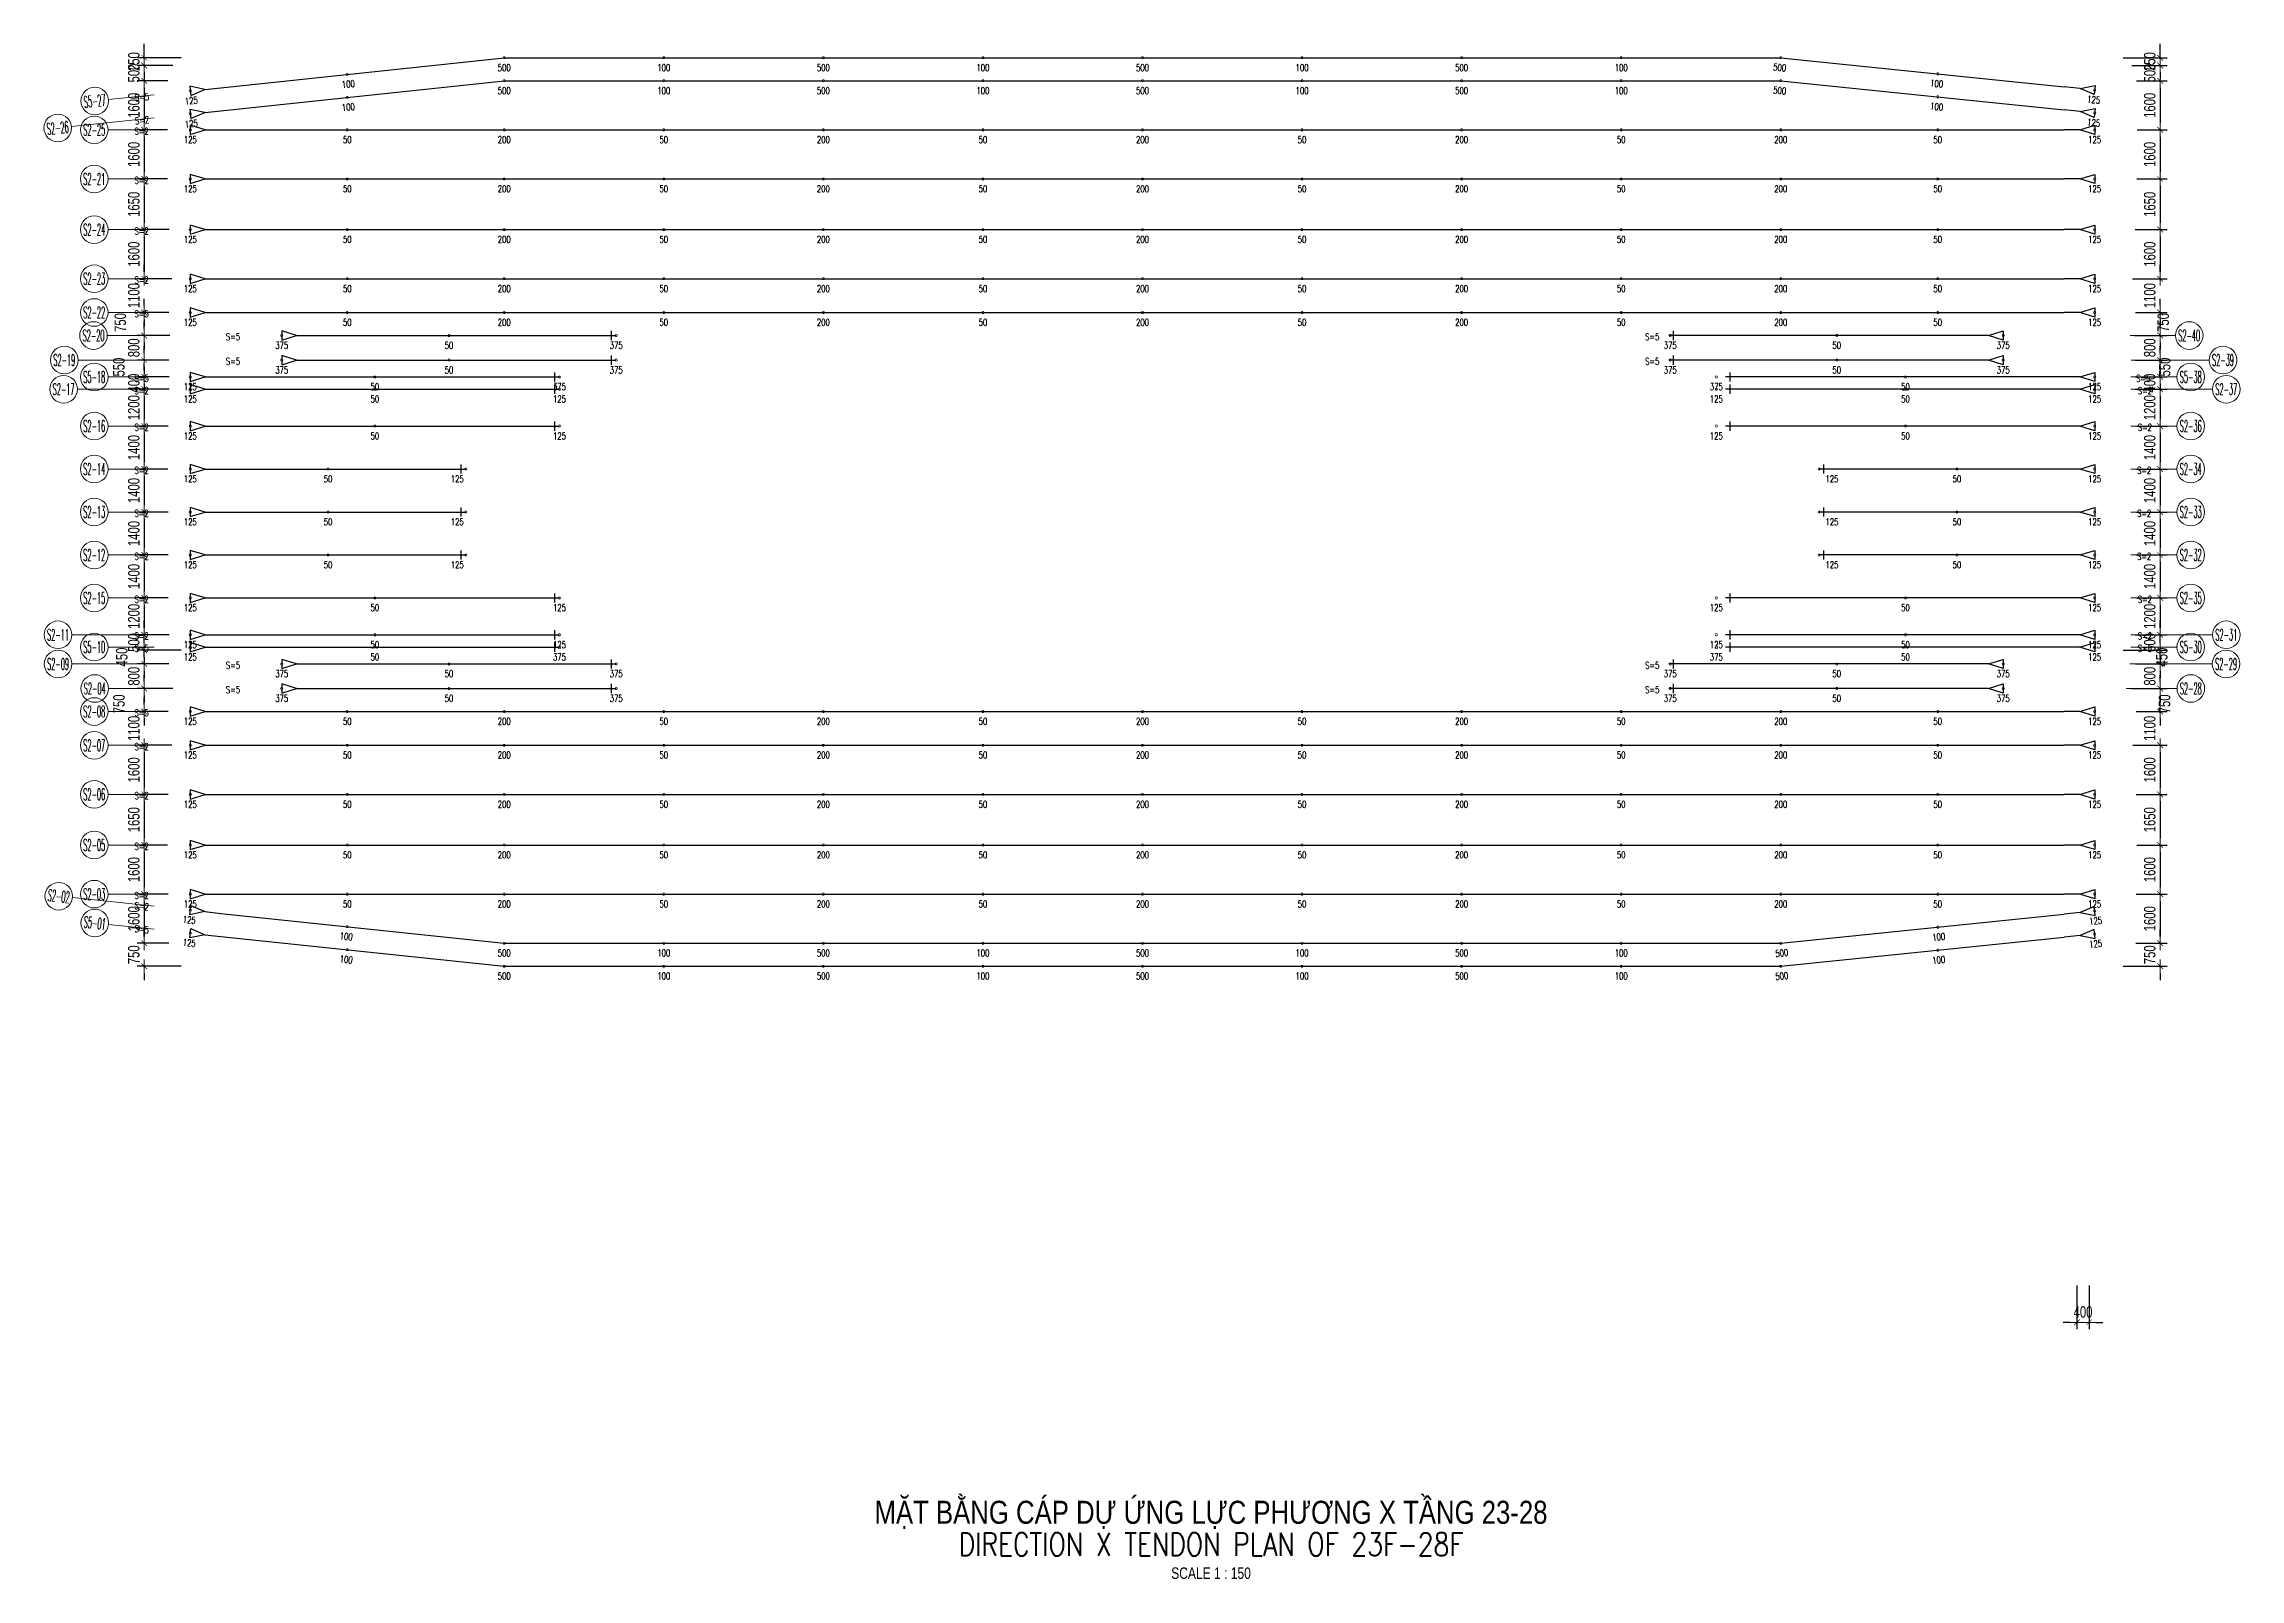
# Model space of a CAD drawing. Header units: millimetres. Extents: x 118516 to 588795, y -24154 to 50684.
# Drawn here: x 377650 to 449218, y -11064 to 38950 of the extents above; entities that cross this region are included whole.
import ezdxf
from ezdxf.enums import TextEntityAlignment as Align

# ---------------------------------------------------------------- set-up
doc = ezdxf.new("R2010")
doc.units = ezdxf.units.MM
doc.layers.get('0').update_dxf_attribs({"lineweight": 20})
doc.layers.get('Defpoints').update_dxf_attribs({"color": 151, "lineweight": 9})
doc.layers.add('ARES_TAG', color=3, linetype='Continuous')
doc.layers.add('NDC_S_TENDON', color=10, linetype='Continuous')
doc.layers.add('Current plane_Column', color=7, linetype='Continuous', true_color=0x4b00ff)
for name, color, linetype, lineweight in [('NDC_S-TENDON', 6, 'Continuous', 35), ('NDC_S_ANNO', 7, 'Continuous', 20), ('NDC_S_DIM', 1, 'Continuous', 15), ('NDC_S_ENG TITLE', 3, 'Continuous', 20), ('NDC_S_SYMBOL', 1, 'Continuous', 15), ('NDC_S_TEXT SYMBOL', 7, 'Continuous', 20), ('NDC_S_VN TITLE', 6, 'Continuous', 35)]:
    doc.layers.add(name, color=color, linetype=linetype, lineweight=lineweight)
doc.styles.add('ARES_ROMANS_0.36', font='romans.shx', dxfattribs={"width": 0.36, "bigfont": 'vns.shx'})
doc.styles.add('NDC_ANNO', font='', dxfattribs={"width": 0.8})
doc.styles.add('NDC_DIM', font='', dxfattribs={"width": 0.75})
doc.styles.add('NDC_EN TXT', font='romans.shx', dxfattribs={"width": 0.8})
doc.styles.add('NDC_VIE TXT', font='arial.ttf', dxfattribs={"width": 0.8})
doc.styles.get('NDC_ANNO').set_extended_font_data('Dotum')
doc.styles.get('NDC_DIM').set_extended_font_data('Dotum')
doc.dimstyles.new('NDC_dim_150', dxfattribs={"dimscale": 150, "dimtxt": 2.5, "dimasz": 1.5, "dimexe": 1.5, "dimexo": 2.5, "dimgap": 1, "dimtad": 1, "dimdec": 0, "dimzin": 0, "dimdsep": 46, "dimtxsty": 'NDC_DIM', "dimblk": 'DIMMARK', "dimcen": 0.09, "dimdle": 1.2, "dimclrd": 1, "dimclre": 1, "dimclrt": 3, "dimadec": 0, "dimazin": 0, "dimtfac": 1, "dimtdec": 0, "dimtix": 1, "dimtofl": 0, "dimtmove": 0, "dimatfit": 3, "dimfxl": 8, "dimfxlon": 1, "dimtolj": 1, "dimtzin": 0, "dimarcsym": 0})

msp = doc.modelspace()

# ---------------------------------------------------------------- blocks, each defined once
blk = doc.blocks.new('DIMMARK')
at = {"layer": 'NDC_S_DIM', "color": 1}
blk.add_line((-1.5, 0), (1, 0), dxfattribs=at)
at = {"layer": 'NDC_S_DIM', "color": 2, "const_width": 0.1}
blk.add_lwpolyline([(-0.42, -0.42), (0.42, 0.42)], dxfattribs=at)
blk = doc.blocks.new('*D22')
at = {"layer": 'Defpoints', "color": 0, "ltscale": 100, "transparency": 16777216}
for p in [(443900, 12767), (444300, 12767), (444300, -2700)]:
    blk.add_point(p, dxfattribs=at)
at = {"layer": 'NDC_S_DIM', "color": 1, "lineweight": -2, "ltscale": 100, "transparency": 16777216}
for p, q in [((443900, -1500), (443900, -2925)), ((444300, -1500), (444300, -2925)), ((443675, -2700), (443450, -2700)), ((444525, -2700), (444750, -2700))]:
    blk.add_line(p, q, dxfattribs=at)
at = {"layer": 'NDC_S_DIM', "color": 1, "lineweight": -2, "ltscale": 100, "transparency": 16777216, "xscale": 225, "yscale": 225, "zscale": 225}
blk.add_blockref('DIMMARK', (443900, -2700), dxfattribs=at)
at = {"layer": 'NDC_S_DIM', "color": 1, "lineweight": -2, "ltscale": 100, "transparency": 16777216, "xscale": 225, "yscale": 225, "zscale": 225, "rotation": 180}
blk.add_blockref('DIMMARK', (444300, -2700), dxfattribs=at)
at = {"layer": 'NDC_S_DIM', "color": 3, "ltscale": 100, "transparency": 16777216, "insert": (444100, -2362), "char_height": 375, "attachment_point": 5, "style": 'NDC_DIM'}
blk.add_mtext('\\A1;400', dxfattribs=at)
blk = doc.blocks.new('*U710')
at = {"layer": 'NDC_S_SYMBOL', "color": 3}
blk.add_line((-10072, 0), (-8538, 0), dxfattribs=at)
blk.add_circle((-10522, 0), 450, dxfattribs=at)
at = {"layer": 'NDC_S_TENDON'}
for p, q in [((-3388, 0), (-500, 0)), ((-500, 0), (5123, 0)), ((5123, 0), (5512, 0)), ((5512, 0), (6512, 0)), ((6362, -150), (6362, 150))]:
    blk.add_line(p, q, dxfattribs=at)
blk.add_lwpolyline([(-3908, 0), (-4388, 150), (-4388, -150), (-3908, 0), (-3388, 0)], dxfattribs=at)
at = {"layer": 'ARES_TAG', "style": 'ARES_ROMANS_0.36', "width": 0.36}
blk.add_attdef('S3', text='', height=375, dxfattribs=at).set_placement((-10522, 0), align=Align.MIDDLE_CENTER)
blk = doc.blocks.new('*U712')
at = {"layer": 'NDC_S_SYMBOL', "color": 3}
blk.add_line((-11226, 0), (-8554, 0), dxfattribs=at)
blk.add_circle((-11676, 0), 450, dxfattribs=at)
at = {"layer": 'NDC_S_TENDON'}
for p, q in [((-3388, 0), (-500, 0)), ((-500, 0), (5123, 0)), ((5123, 0), (5512, 0)), ((5512, 0), (6512, 0)), ((6362, -150), (6362, 150))]:
    blk.add_line(p, q, dxfattribs=at)
blk.add_lwpolyline([(-3908, 0), (-4388, 150), (-4388, -150), (-3908, 0), (-3388, 0)], dxfattribs=at)
at = {"layer": 'ARES_TAG', "style": 'ARES_ROMANS_0.36', "width": 0.36}
blk.add_attdef('S3', text='', height=375, dxfattribs=at).set_placement((-11676, 0), align=Align.MIDDLE_CENTER)
blk = doc.blocks.new('*U532')
at = {"layer": 'NDC_S_SYMBOL', "color": 3}
blk.add_line((-7068, 0), (-5568, 0), dxfattribs=at)
blk.add_circle((-7518, 0), 450, dxfattribs=at)
at = {"layer": 'NDC_S_TENDON'}
for p, q in [((-3388, 0), (-500, 0)), ((-500, 0), (2938, 0)), ((2938, 0), (3592, 0)), ((3592, 0), (4592, 0)), ((4442, -150), (4442, 150))]:
    blk.add_line(p, q, dxfattribs=at)
blk.add_lwpolyline([(-3908, 0), (-4388, 150), (-4388, -150), (-3908, 0), (-3388, 0)], dxfattribs=at)
at = {"layer": 'ARES_TAG', "style": 'ARES_ROMANS_0.36', "width": 0.36}
blk.add_attdef('S3', text='', height=375, dxfattribs=at).set_placement((-7518, 0), align=Align.MIDDLE_CENTER)
blk = doc.blocks.new('*U711')
at = {"layer": 'NDC_S_SYMBOL', "color": 3}
blk.add_line((-11024, 0), (-8555, 0), dxfattribs=at)
blk.add_circle((-11474, 0), 450, dxfattribs=at)
at = {"layer": 'NDC_S_TENDON'}
for p, q in [((-3388, 0), (-500, 0)), ((-500, 0), (5123, 0)), ((5123, 0), (5512, 0)), ((5512, 0), (6512, 0)), ((6362, -150), (6362, 150))]:
    blk.add_line(p, q, dxfattribs=at)
blk.add_lwpolyline([(-3908, 0), (-4388, 150), (-4388, -150), (-3908, 0), (-3388, 0)], dxfattribs=at)
at = {"layer": 'ARES_TAG', "style": 'ARES_ROMANS_0.36', "width": 0.36}
blk.add_attdef('S3', text='', height=375, dxfattribs=at).set_placement((-11474, 0), align=Align.MIDDLE_CENTER)
blk = doc.blocks.new('*U490')
at = {"layer": 'NDC_S_SYMBOL', "color": 3}
blk.add_line((-7068, 0), (-5568, 0), dxfattribs=at)
blk.add_circle((-7518, 0), 450, dxfattribs=at)
at = {"layer": 'NDC_S_TENDON'}
for p, q in [((-3388, 0), (-500, 0)), ((-500, 0), (5123, 0)), ((5123, 0), (56672, 0))]:
    blk.add_line(p, q, dxfattribs=at)
for points in [[(-3908, 0), (-4388, 150), (-4388, -150), (-3908, 0), (-3388, 0)], [(57192, 0), (57672, 150), (57672, -150), (57192, 0), (56672, 0)]]:
    blk.add_lwpolyline(points, dxfattribs=at)
at = {"layer": 'ARES_TAG', "style": 'ARES_ROMANS_0.36', "width": 0.36}
blk.add_attdef('S3', text='', height=375, dxfattribs=at).set_placement((-7518, 0), align=Align.MIDDLE_CENTER)
blk = doc.blocks.new('*U492')
at = {"layer": 'NDC_S_SYMBOL', "color": 3}
blk.add_line((-7068, 0), (-5568, 0), dxfattribs=at)
blk.add_circle((-7518, 0), 450, dxfattribs=at)
at = {"layer": 'NDC_S_TENDON'}
for p, q in [((-3388, 0), (-500, 0)), ((-500, 0), (5123, 0)), ((5123, 0), (6642, 0)), ((6642, 0), (7642, 0)), ((7492, -150), (7492, 150))]:
    blk.add_line(p, q, dxfattribs=at)
blk.add_lwpolyline([(-3908, 0), (-4388, 150), (-4388, -150), (-3908, 0), (-3388, 0)], dxfattribs=at)
at = {"layer": 'ARES_TAG', "style": 'ARES_ROMANS_0.36', "width": 0.36}
blk.add_attdef('S3', text='', height=375, dxfattribs=at).set_placement((-7518, 0), align=Align.MIDDLE_CENTER)
blk = doc.blocks.new('*U704')
at = {"layer": 'NDC_S_SYMBOL', "color": 3}
blk.add_line((-8226, 0), (-5568, 0), dxfattribs=at)
blk.add_circle((-8676, 0), 450, dxfattribs=at)
at = {"layer": 'NDC_S_TENDON'}
for p, q in [((-3388, 0), (-500, 0)), ((-500, 0), (5123, 0)), ((5123, 0), (6642, 0)), ((6642, 0), (7642, 0)), ((7492, -150), (7492, 150))]:
    blk.add_line(p, q, dxfattribs=at)
blk.add_lwpolyline([(-3908, 0), (-4388, 150), (-4388, -150), (-3908, 0), (-3388, 0)], dxfattribs=at)
at = {"layer": 'ARES_TAG', "style": 'ARES_ROMANS_0.36', "width": 0.36}
blk.add_attdef('S3', text='', height=375, dxfattribs=at).set_placement((-8676, 0), align=Align.MIDDLE_CENTER)
blk = doc.blocks.new('*U707')
at = {"layer": 'NDC_S_SYMBOL', "color": 3}
blk.add_line((-11100, 0), (-8553, 0), dxfattribs=at)
blk.add_circle((-11550, 0), 450, dxfattribs=at)
at = {"layer": 'NDC_S_TENDON'}
for p, q in [((-3388, 0), (-500, 0)), ((-500, 0), (5123, 0)), ((5123, 0), (5512, 0)), ((5512, 0), (6512, 0)), ((6362, -150), (6362, 150))]:
    blk.add_line(p, q, dxfattribs=at)
blk.add_lwpolyline([(-3908, 0), (-4388, 150), (-4388, -150), (-3908, 0), (-3388, 0)], dxfattribs=at)
at = {"layer": 'ARES_TAG', "style": 'ARES_ROMANS_0.36', "width": 0.36}
blk.add_attdef('S3', text='', height=375, dxfattribs=at).set_placement((-11550, 0), align=Align.MIDDLE_CENTER)
blk = doc.blocks.new('*U706')
at = {"layer": 'NDC_S_SYMBOL', "color": 3}
blk.add_line((-9998, 0), (-8526, 0), dxfattribs=at)
blk.add_circle((-10448, 0), 450, dxfattribs=at)
at = {"layer": 'NDC_S_TENDON'}
for p, q in [((-3388, 0), (-500, 0)), ((-500, 0), (5123, 0)), ((5123, 0), (5512, 0)), ((5512, 0), (6512, 0)), ((6362, -150), (6362, 150))]:
    blk.add_line(p, q, dxfattribs=at)
blk.add_lwpolyline([(-3908, 0), (-4388, 150), (-4388, -150), (-3908, 0), (-3388, 0)], dxfattribs=at)
at = {"layer": 'ARES_TAG', "style": 'ARES_ROMANS_0.36', "width": 0.36}
blk.add_attdef('S3', text='', height=375, dxfattribs=at).set_placement((-10448, 0), align=Align.MIDDLE_CENTER)
blk = doc.blocks.new('*U709')
at = {"layer": 'NDC_S_SYMBOL', "color": 3}
blk.add_line((-11199, 0), (-8513, 0), dxfattribs=at)
blk.add_circle((-11649, 0), 450, dxfattribs=at)
at = {"layer": 'NDC_S_TENDON'}
for p, q in [((-3388, 0), (-500, 0)), ((-500, 0), (5123, 0)), ((5123, 0), (5512, 0)), ((5512, 0), (6512, 0)), ((6362, -150), (6362, 150))]:
    blk.add_line(p, q, dxfattribs=at)
blk.add_lwpolyline([(-3908, 0), (-4388, 150), (-4388, -150), (-3908, 0), (-3388, 0)], dxfattribs=at)
at = {"layer": 'ARES_TAG', "style": 'ARES_ROMANS_0.36', "width": 0.36}
blk.add_attdef('S3', text='', height=375, dxfattribs=at).set_placement((-11649, 0), align=Align.MIDDLE_CENTER)
blk = doc.blocks.new('*U530')
at = {"layer": 'NDC_S_SYMBOL', "color": 3}
blk.add_line((-29345, -1362), (-27853, -1204), dxfattribs=at)
blk.add_circle((-29792, -1409), 450, dxfattribs=at)
at = {"layer": 'NDC_S_TENDON'}
for p, q in [((-25685, -975), (-16450, 0)), ((-16450, 0), (25150, 0)), ((25150, 0), (34386, -948))]:
    blk.add_line(p, q, dxfattribs=at)
for points in [[(-26202, -1030), (-26696, -931), (-26664, -1230), (-26202, -1030), (-25685, -975)], [(34903, -1001), (35396, -901), (35365, -1199), (34903, -1001), (34386, -948)]]:
    blk.add_lwpolyline(points, dxfattribs=at)
at = {"layer": 'ARES_TAG', "style": 'ARES_ROMANS_0.36', "width": 0.36}
blk.add_attdef('S3', text='', height=375, rotation=6.02837, dxfattribs=at).set_placement((-29792, -1409), align=Align.MIDDLE_CENTER)
blk = doc.blocks.new('*U703')
at = {"layer": 'NDC_S_SYMBOL', "color": 3}
blk.add_line((-30519, -1486), (-27853, -1204), dxfattribs=at)
blk.add_circle((-30967, -1533), 450, dxfattribs=at)
at = {"layer": 'NDC_S_TENDON'}
for p, q in [((-25685, -975), (-16450, 0)), ((-16450, 0), (25150, 0)), ((25150, 0), (34386, -948))]:
    blk.add_line(p, q, dxfattribs=at)
for points in [[(-26202, -1030), (-26696, -931), (-26664, -1230), (-26202, -1030), (-25685, -975)], [(34903, -1001), (35396, -901), (35365, -1199), (34903, -1001), (34386, -948)]]:
    blk.add_lwpolyline(points, dxfattribs=at)
at = {"layer": 'ARES_TAG', "style": 'ARES_ROMANS_0.36', "width": 0.36}
blk.add_attdef('S3', text='', height=375, rotation=6.02837, dxfattribs=at).set_placement((-30967, -1533), align=Align.MIDDLE_CENTER)
blk = doc.blocks.new('*U531')
at = {"layer": 'NDC_S_SYMBOL', "color": 3}
blk.add_line((-29345, -1362), (-27853, -1204), dxfattribs=at)
blk.add_circle((-29792, -1409), 450, dxfattribs=at)
at = {"layer": 'NDC_S_TENDON'}
for p, q in [((-25685, -975), (-16450, 0)), ((-16450, 0), (25150, 0)), ((25150, 0), (34385, -948))]:
    blk.add_line(p, q, dxfattribs=at)
for points in [[(-26202, -1030), (-26696, -931), (-26664, -1230), (-26202, -1030), (-25685, -975)], [(34903, -1001), (35396, -901), (35365, -1199), (34903, -1001), (34385, -948)]]:
    blk.add_lwpolyline(points, dxfattribs=at)
at = {"layer": 'ARES_TAG', "style": 'ARES_ROMANS_0.36', "width": 0.36}
blk.add_attdef('S3', text='', height=375, rotation=6.02858, dxfattribs=at).set_placement((-29792, -1409), align=Align.MIDDLE_CENTER)
blk = doc.blocks.new('*U700')
at = {"layer": 'NDC_S_SYMBOL', "color": 3}
blk.add_line((-30552, -1489), (-27853, -1204), dxfattribs=at)
blk.add_circle((-31000, -1537), 450, dxfattribs=at)
at = {"layer": 'NDC_S_TENDON'}
for p, q in [((-25685, -975), (-16450, 0)), ((-16450, 0), (25150, 0)), ((25150, 0), (34385, -948))]:
    blk.add_line(p, q, dxfattribs=at)
for points in [[(-26202, -1030), (-26696, -931), (-26664, -1230), (-26202, -1030), (-25685, -975)], [(34903, -1001), (35396, -901), (35365, -1199), (34903, -1001), (34385, -948)]]:
    blk.add_lwpolyline(points, dxfattribs=at)
at = {"layer": 'ARES_TAG', "style": 'ARES_ROMANS_0.36', "width": 0.36}
blk.add_attdef('S3', text='', height=375, rotation=6.02858, dxfattribs=at).set_placement((-31000, -1537), align=Align.MIDDLE_CENTER)
blk = doc.blocks.new('*U708')
at = {"layer": 'NDC_S_SYMBOL', "color": 3}
blk.add_line((-10051, 0), (-8396, 0), dxfattribs=at)
blk.add_circle((-10501, 0), 450, dxfattribs=at)
at = {"layer": 'NDC_S_TENDON'}
for p, q in [((-3388, 0), (-500, 0)), ((-500, 0), (5123, 0)), ((5123, 0), (5512, 0)), ((5512, 0), (6512, 0)), ((6362, -150), (6362, 150))]:
    blk.add_line(p, q, dxfattribs=at)
blk.add_lwpolyline([(-3908, 0), (-4388, 150), (-4388, -150), (-3908, 0), (-3388, 0)], dxfattribs=at)
at = {"layer": 'ARES_TAG', "style": 'ARES_ROMANS_0.36', "width": 0.36}
blk.add_attdef('S3', text='', height=375, dxfattribs=at).set_placement((-10501, 0), align=Align.MIDDLE_CENTER)
blk = doc.blocks.new('*U702')
at = {"layer": 'NDC_S_SYMBOL', "color": 3}
blk.add_line((-8249, 0), (-5568, 0), dxfattribs=at)
blk.add_circle((-8699, 0), 450, dxfattribs=at)
at = {"layer": 'NDC_S_TENDON'}
for p, q in [((-3388, 0), (-500, 0)), ((-500, 0), (5123, 0)), ((5123, 0), (6642, 0)), ((6642, 0), (7642, 0)), ((7492, -150), (7492, 150))]:
    blk.add_line(p, q, dxfattribs=at)
blk.add_lwpolyline([(-3908, 0), (-4388, 150), (-4388, -150), (-3908, 0), (-3388, 0)], dxfattribs=at)
at = {"layer": 'ARES_TAG', "style": 'ARES_ROMANS_0.36', "width": 0.36}
blk.add_attdef('S3', text='', height=375, dxfattribs=at).set_placement((-8699, 0), align=Align.MIDDLE_CENTER)
blk = doc.blocks.new('*U701')
at = {"layer": 'NDC_S_SYMBOL', "color": 3}
blk.add_line((-8067, 0), (-5568, 0), dxfattribs=at)
blk.add_circle((-8517, 0), 450, dxfattribs=at)
at = {"layer": 'NDC_S_TENDON'}
for p, q in [((-3388, 0), (-500, 0)), ((-500, 0), (5123, 0)), ((5123, 0), (6642, 0)), ((6642, 0), (7642, 0)), ((7492, -150), (7492, 150))]:
    blk.add_line(p, q, dxfattribs=at)
blk.add_lwpolyline([(-3908, 0), (-4388, 150), (-4388, -150), (-3908, 0), (-3388, 0)], dxfattribs=at)
at = {"layer": 'ARES_TAG', "style": 'ARES_ROMANS_0.36', "width": 0.36}
blk.add_attdef('S3', text='', height=375, dxfattribs=at).set_placement((-8517, 0), align=Align.MIDDLE_CENTER)
blk = doc.blocks.new('*U713')
at = {"layer": 'NDC_S_SYMBOL', "color": 3}
blk.add_line((-10032, 0), (-8529, 0), dxfattribs=at)
blk.add_circle((-10482, 0), 450, dxfattribs=at)
at = {"layer": 'NDC_S_TENDON'}
for p, q in [((-3388, 0), (-500, 0)), ((-500, 0), (5123, 0)), ((5123, 0), (5512, 0)), ((5512, 0), (6512, 0)), ((6362, -150), (6362, 150))]:
    blk.add_line(p, q, dxfattribs=at)
blk.add_lwpolyline([(-3908, 0), (-4388, 150), (-4388, -150), (-3908, 0), (-3388, 0)], dxfattribs=at)
at = {"layer": 'ARES_TAG', "style": 'ARES_ROMANS_0.36', "width": 0.36}
blk.add_attdef('S3', text='', height=375, dxfattribs=at).set_placement((-10482, 0), align=Align.MIDDLE_CENTER)
blk = doc.blocks.new('HTB TDX')
at = {"layer": 'NDC_S-TENDON', "linetype": 'Continuous'}
for points, elevation in [([(10090, 29000, 20, 20, 0), (10070, 29035, 20, 20, 0), (10030, 29035, 20, 20, 0), (10010, 29000, 20, 20, 0), (10030, 28965, 20, 20, 0), (10070, 28965, 20, 20, 0)], 3600), ([(10090, 29000, 20, 20, 0), (10070, 29035, 20, 20, 0), (10030, 29035, 20, 20, 0), (10010, 29000, 20, 20, 0), (10030, 28965, 20, 20, 0), (10070, 28965, 20, 20, 0)], 3600), ([(10090, 29000, 20, 20, 0), (10070, 29035, 20, 20, 0), (10030, 29035, 20, 20, 0), (10010, 29000, 20, 20, 0), (10030, 28965, 20, 20, 0), (10070, 28965, 20, 20, 0)], 3600), ([(10090, 29000, 20, 20, 0), (10070, 29035, 20, 20, 0), (10030, 29035, 20, 20, 0), (10010, 29000, 20, 20, 0), (10030, 28965, 20, 20, 0), (10070, 28965, 20, 20, 0)], 3600), ([(15290, 29000, 20, 20, 0), (15270, 29035, 20, 20, 0), (15230, 29035, 20, 20, 0), (15210, 29000, 20, 20, 0), (15230, 28965, 20, 20, 0), (15270, 28965, 20, 20, 0)], 3200), ([(15290, 29000, 20, 20, 0), (15270, 29035, 20, 20, 0), (15230, 29035, 20, 20, 0), (15210, 29000, 20, 20, 0), (15230, 28965, 20, 20, 0), (15270, 28965, 20, 20, 0)], 3200), ([(20490, 29000, 20, 20, 0), (20470, 29035, 20, 20, 0), (20430, 29035, 20, 20, 0), (20410, 29000, 20, 20, 0), (20430, 28965, 20, 20, 0), (20470, 28965, 20, 20, 0)], 3600), ([(20490, 29000, 20, 20, 0), (20470, 29035, 20, 20, 0), (20430, 29035, 20, 20, 0), (20410, 29000, 20, 20, 0), (20430, 28965, 20, 20, 0), (20470, 28965, 20, 20, 0)], 3600), ([(20490, 29000, 20, 20, 0), (20470, 29035, 20, 20, 0), (20430, 29035, 20, 20, 0), (20410, 29000, 20, 20, 0), (20430, 28965, 20, 20, 0), (20470, 28965, 20, 20, 0)], 3600), ([(20490, 29000, 20, 20, 0), (20470, 29035, 20, 20, 0), (20430, 29035, 20, 20, 0), (20410, 29000, 20, 20, 0), (20430, 28965, 20, 20, 0), (20470, 28965, 20, 20, 0)], 3600), ([(25690, 29000, 20, 20, 0), (25670, 29035, 20, 20, 0), (25630, 29035, 20, 20, 0), (25610, 29000, 20, 20, 0), (25630, 28965, 20, 20, 0), (25670, 28965, 20, 20, 0)], 3200), ([(25690, 29000, 20, 20, 0), (25670, 29035, 20, 20, 0), (25630, 29035, 20, 20, 0), (25610, 29000, 20, 20, 0), (25630, 28965, 20, 20, 0), (25670, 28965, 20, 20, 0)], 3200), ([(30890, 29000, 20, 20, 0), (30870, 29035, 20, 20, 0), (30830, 29035, 20, 20, 0), (30810, 29000, 20, 20, 0), (30830, 28965, 20, 20, 0), (30870, 28965, 20, 20, 0)], 3600), ([(30890, 29000, 20, 20, 0), (30870, 29035, 20, 20, 0), (30830, 29035, 20, 20, 0), (30810, 29000, 20, 20, 0), (30830, 28965, 20, 20, 0), (30870, 28965, 20, 20, 0)], 3600), ([(30890, 29000, 20, 20, 0), (30870, 29035, 20, 20, 0), (30830, 29035, 20, 20, 0), (30810, 29000, 20, 20, 0), (30830, 28965, 20, 20, 0), (30870, 28965, 20, 20, 0)], 3600), ([(30890, 29000, 20, 20, 0), (30870, 29035, 20, 20, 0), (30830, 29035, 20, 20, 0), (30810, 29000, 20, 20, 0), (30830, 28965, 20, 20, 0), (30870, 28965, 20, 20, 0)], 3600), ([(36090, 29000, 20, 20, 0), (36070, 29035, 20, 20, 0), (36030, 29035, 20, 20, 0), (36010, 29000, 20, 20, 0), (36030, 28965, 20, 20, 0), (36070, 28965, 20, 20, 0)], 3200), ([(36090, 29000, 20, 20, 0), (36070, 29035, 20, 20, 0), (36030, 29035, 20, 20, 0), (36010, 29000, 20, 20, 0), (36030, 28965, 20, 20, 0), (36070, 28965, 20, 20, 0)], 3200), ([(41290, 29000, 20, 20, 0), (41270, 29035, 20, 20, 0), (41230, 29035, 20, 20, 0), (41210, 29000, 20, 20, 0), (41230, 28965, 20, 20, 0), (41270, 28965, 20, 20, 0)], 3600), ([(41290, 29000, 20, 20, 0), (41270, 29035, 20, 20, 0), (41230, 29035, 20, 20, 0), (41210, 29000, 20, 20, 0), (41230, 28965, 20, 20, 0), (41270, 28965, 20, 20, 0)], 3600), ([(41290, 29000, 20, 20, 0), (41270, 29035, 20, 20, 0), (41230, 29035, 20, 20, 0), (41210, 29000, 20, 20, 0), (41230, 28965, 20, 20, 0), (41270, 28965, 20, 20, 0)], 3600), ([(41290, 29000, 20, 20, 0), (41270, 29035, 20, 20, 0), (41230, 29035, 20, 20, 0), (41210, 29000, 20, 20, 0), (41230, 28965, 20, 20, 0), (41270, 28965, 20, 20, 0)], 3600), ([(46490, 29000, 20, 20, 0), (46470, 29035, 20, 20, 0), (46430, 29035, 20, 20, 0), (46410, 29000, 20, 20, 0), (46430, 28965, 20, 20, 0), (46470, 28965, 20, 20, 0)], 3200), ([(46490, 29000, 20, 20, 0), (46470, 29035, 20, 20, 0), (46430, 29035, 20, 20, 0), (46410, 29000, 20, 20, 0), (46430, 28965, 20, 20, 0), (46470, 28965, 20, 20, 0)], 3200), ([(51690, 29000, 20, 20, 0), (51670, 29035, 20, 20, 0), (51630, 29035, 20, 20, 0), (51610, 29000, 20, 20, 0), (51630, 28965, 20, 20, 0), (51670, 28965, 20, 20, 0)], 3600), ([(51690, 29000, 20, 20, 0), (51670, 29035, 20, 20, 0), (51630, 29035, 20, 20, 0), (51610, 29000, 20, 20, 0), (51630, 28965, 20, 20, 0), (51670, 28965, 20, 20, 0)], 3600), ([(51690, 29000, 20, 20, 0), (51670, 29035, 20, 20, 0), (51630, 29035, 20, 20, 0), (51610, 29000, 20, 20, 0), (51630, 28965, 20, 20, 0), (51670, 28965, 20, 20, 0)], 3600), ([(51690, 29000, 20, 20, 0), (51670, 29035, 20, 20, 0), (51630, 29035, 20, 20, 0), (51610, 29000, 20, 20, 0), (51630, 28965, 20, 20, 0), (51670, 28965, 20, 20, 0)], 3600), ([(-140, 27920, 20, 20, 0), (-160, 27954, 20, 20, 0), (-200, 27954, 20, 20, 0), (-220, 27920, 20, 20, 0), (-200, 27885, 20, 20, 0), (-160, 27885, 20, 20, 0)], 3575), ([(-140, 27920, 20, 20, 0), (-160, 27954, 20, 20, 0), (-200, 27954, 20, 20, 0), (-220, 27920, 20, 20, 0), (-200, 27885, 20, 20, 0), (-160, 27885, 20, 20, 0)], 3575), ([(4975, 28460, 20, 20, 0), (4955, 28494, 20, 20, 0), (4915, 28494, 20, 20, 0), (4895, 28460, 20, 20, 0), (4915, 28425, 20, 20, 0), (4955, 28425, 20, 20, 0)], 3200), ([(4975, 28460, 20, 20, 0), (4955, 28494, 20, 20, 0), (4915, 28494, 20, 20, 0), (4895, 28460, 20, 20, 0), (4915, 28425, 20, 20, 0), (4955, 28425, 20, 20, 0)], 3200), ([(10090, 28250, 20, 20, 0), (10070, 28285, 20, 20, 0), (10030, 28285, 20, 20, 0), (10010, 28250, 20, 20, 0), (10030, 28215, 20, 20, 0), (10070, 28215, 20, 20, 0)], 3600), ([(10090, 28250, 20, 20, 0), (10070, 28285, 20, 20, 0), (10030, 28285, 20, 20, 0), (10010, 28250, 20, 20, 0), (10030, 28215, 20, 20, 0), (10070, 28215, 20, 20, 0)], 3600), ([(10090, 28250, 20, 20, 0), (10070, 28285, 20, 20, 0), (10030, 28285, 20, 20, 0), (10010, 28250, 20, 20, 0), (10030, 28215, 20, 20, 0), (10070, 28215, 20, 20, 0)], 3600), ([(10090, 28250, 20, 20, 0), (10070, 28285, 20, 20, 0), (10030, 28285, 20, 20, 0), (10010, 28250, 20, 20, 0), (10030, 28215, 20, 20, 0), (10070, 28215, 20, 20, 0)], 3600), ([(15290, 28250, 20, 20, 0), (15270, 28285, 20, 20, 0), (15230, 28285, 20, 20, 0), (15210, 28250, 20, 20, 0), (15230, 28215, 20, 20, 0), (15270, 28215, 20, 20, 0)], 3200), ([(15290, 28250, 20, 20, 0), (15270, 28285, 20, 20, 0), (15230, 28285, 20, 20, 0), (15210, 28250, 20, 20, 0), (15230, 28215, 20, 20, 0), (15270, 28215, 20, 20, 0)], 3200), ([(20490, 28250, 20, 20, 0), (20470, 28285, 20, 20, 0), (20430, 28285, 20, 20, 0), (20410, 28250, 20, 20, 0), (20430, 28215, 20, 20, 0), (20470, 28215, 20, 20, 0)], 3600), ([(20490, 28250, 20, 20, 0), (20470, 28285, 20, 20, 0), (20430, 28285, 20, 20, 0), (20410, 28250, 20, 20, 0), (20430, 28215, 20, 20, 0), (20470, 28215, 20, 20, 0)], 3600), ([(20490, 28250, 20, 20, 0), (20470, 28285, 20, 20, 0), (20430, 28285, 20, 20, 0), (20410, 28250, 20, 20, 0), (20430, 28215, 20, 20, 0), (20470, 28215, 20, 20, 0)], 3600), ([(20490, 28250, 20, 20, 0), (20470, 28285, 20, 20, 0), (20430, 28285, 20, 20, 0), (20410, 28250, 20, 20, 0), (20430, 28215, 20, 20, 0), (20470, 28215, 20, 20, 0)], 3600), ([(25690, 28250, 20, 20, 0), (25670, 28285, 20, 20, 0), (25630, 28285, 20, 20, 0), (25610, 28250, 20, 20, 0), (25630, 28215, 20, 20, 0), (25670, 28215, 20, 20, 0)], 3200), ([(25690, 28250, 20, 20, 0), (25670, 28285, 20, 20, 0), (25630, 28285, 20, 20, 0), (25610, 28250, 20, 20, 0), (25630, 28215, 20, 20, 0), (25670, 28215, 20, 20, 0)], 3200), ([(30890, 28250, 20, 20, 0), (30870, 28285, 20, 20, 0), (30830, 28285, 20, 20, 0), (30810, 28250, 20, 20, 0), (30830, 28215, 20, 20, 0), (30870, 28215, 20, 20, 0)], 3600), ([(30890, 28250, 20, 20, 0), (30870, 28285, 20, 20, 0), (30830, 28285, 20, 20, 0), (30810, 28250, 20, 20, 0), (30830, 28215, 20, 20, 0), (30870, 28215, 20, 20, 0)], 3600), ([(30890, 28250, 20, 20, 0), (30870, 28285, 20, 20, 0), (30830, 28285, 20, 20, 0), (30810, 28250, 20, 20, 0), (30830, 28215, 20, 20, 0), (30870, 28215, 20, 20, 0)], 3600), ([(30890, 28250, 20, 20, 0), (30870, 28285, 20, 20, 0), (30830, 28285, 20, 20, 0), (30810, 28250, 20, 20, 0), (30830, 28215, 20, 20, 0), (30870, 28215, 20, 20, 0)], 3600), ([(36090, 28250, 20, 20, 0), (36070, 28285, 20, 20, 0), (36030, 28285, 20, 20, 0), (36010, 28250, 20, 20, 0), (36030, 28215, 20, 20, 0), (36070, 28215, 20, 20, 0)], 3200), ([(36090, 28250, 20, 20, 0), (36070, 28285, 20, 20, 0), (36030, 28285, 20, 20, 0), (36010, 28250, 20, 20, 0), (36030, 28215, 20, 20, 0), (36070, 28215, 20, 20, 0)], 3200), ([(41290, 28250, 20, 20, 0), (41270, 28285, 20, 20, 0), (41230, 28285, 20, 20, 0), (41210, 28250, 20, 20, 0), (41230, 28215, 20, 20, 0), (41270, 28215, 20, 20, 0)], 3600), ([(41290, 28250, 20, 20, 0), (41270, 28285, 20, 20, 0), (41230, 28285, 20, 20, 0), (41210, 28250, 20, 20, 0), (41230, 28215, 20, 20, 0), (41270, 28215, 20, 20, 0)], 3600), ([(41290, 28250, 20, 20, 0), (41270, 28285, 20, 20, 0), (41230, 28285, 20, 20, 0), (41210, 28250, 20, 20, 0), (41230, 28215, 20, 20, 0), (41270, 28215, 20, 20, 0)], 3600), ([(41290, 28250, 20, 20, 0), (41270, 28285, 20, 20, 0), (41230, 28285, 20, 20, 0), (41210, 28250, 20, 20, 0), (41230, 28215, 20, 20, 0), (41270, 28215, 20, 20, 0)], 3600), ([(46490, 28250, 20, 20, 0), (46470, 28285, 20, 20, 0), (46430, 28285, 20, 20, 0), (46410, 28250, 20, 20, 0), (46430, 28215, 20, 20, 0), (46470, 28215, 20, 20, 0)], 3200), ([(46490, 28250, 20, 20, 0), (46470, 28285, 20, 20, 0), (46430, 28285, 20, 20, 0), (46410, 28250, 20, 20, 0), (46430, 28215, 20, 20, 0), (46470, 28215, 20, 20, 0)], 3200), ([(51690, 28250, 20, 20, 0), (51670, 28285, 20, 20, 0), (51630, 28285, 20, 20, 0), (51610, 28250, 20, 20, 0), (51630, 28215, 20, 20, 0), (51670, 28215, 20, 20, 0)], 3600), ([(51690, 28250, 20, 20, 0), (51670, 28285, 20, 20, 0), (51630, 28285, 20, 20, 0), (51610, 28250, 20, 20, 0), (51630, 28215, 20, 20, 0), (51670, 28215, 20, 20, 0)], 3600), ([(51690, 28250, 20, 20, 0), (51670, 28285, 20, 20, 0), (51630, 28285, 20, 20, 0), (51610, 28250, 20, 20, 0), (51630, 28215, 20, 20, 0), (51670, 28215, 20, 20, 0)], 3600), ([(51690, 28250, 20, 20, 0), (51670, 28285, 20, 20, 0), (51630, 28285, 20, 20, 0), (51610, 28250, 20, 20, 0), (51630, 28215, 20, 20, 0), (51670, 28215, 20, 20, 0)], 3600), ([(56805, 28475, 20, 20, 0), (56785, 28510, 20, 20, 0), (56745, 28510, 20, 20, 0), (56725, 28475, 20, 20, 0), (56745, 28440, 20, 20, 0), (56785, 28440, 20, 20, 0)], 3200), ([(56805, 28475, 20, 20, 0), (56785, 28510, 20, 20, 0), (56745, 28510, 20, 20, 0), (56725, 28475, 20, 20, 0), (56745, 28440, 20, 20, 0), (56785, 28440, 20, 20, 0)], 3200), ([(61920, 27950, 20, 20, 0), (61900, 27985, 20, 20, 0), (61860, 27985, 20, 20, 0), (61840, 27950, 20, 20, 0), (61860, 27915, 20, 20, 0), (61900, 27915, 20, 20, 0)], 3575), ([(61920, 27950, 20, 20, 0), (61900, 27985, 20, 20, 0), (61860, 27985, 20, 20, 0), (61840, 27950, 20, 20, 0), (61860, 27915, 20, 20, 0), (61900, 27915, 20, 20, 0)], 3575), ([(-140, 27170, 20, 20, 0), (-160, 27204, 20, 20, 0), (-200, 27204, 20, 20, 0), (-220, 27170, 20, 20, 0), (-200, 27135, 20, 20, 0), (-160, 27135, 20, 20, 0)], 3575), ([(-140, 27170, 20, 20, 0), (-160, 27204, 20, 20, 0), (-200, 27204, 20, 20, 0), (-220, 27170, 20, 20, 0), (-200, 27135, 20, 20, 0), (-160, 27135, 20, 20, 0)], 3575), ([(4975, 27710, 20, 20, 0), (4955, 27744, 20, 20, 0), (4915, 27744, 20, 20, 0), (4895, 27710, 20, 20, 0), (4915, 27675, 20, 20, 0), (4955, 27675, 20, 20, 0)], 3200), ([(4975, 27710, 20, 20, 0), (4955, 27744, 20, 20, 0), (4915, 27744, 20, 20, 0), (4895, 27710, 20, 20, 0), (4915, 27675, 20, 20, 0), (4955, 27675, 20, 20, 0)], 3200), ([(56805, 27725, 20, 20, 0), (56785, 27760, 20, 20, 0), (56745, 27760, 20, 20, 0), (56725, 27725, 20, 20, 0), (56745, 27690, 20, 20, 0), (56785, 27690, 20, 20, 0)], 3200), ([(56805, 27725, 20, 20, 0), (56785, 27760, 20, 20, 0), (56745, 27760, 20, 20, 0), (56725, 27725, 20, 20, 0), (56745, 27690, 20, 20, 0), (56785, 27690, 20, 20, 0)], 3200), ([(61920, 27200, 20, 20, 0), (61900, 27235, 20, 20, 0), (61860, 27235, 20, 20, 0), (61840, 27200, 20, 20, 0), (61860, 27165, 20, 20, 0), (61900, 27165, 20, 20, 0)], 3575), ([(61920, 27200, 20, 20, 0), (61900, 27235, 20, 20, 0), (61860, 27235, 20, 20, 0), (61840, 27200, 20, 20, 0), (61860, 27165, 20, 20, 0), (61900, 27165, 20, 20, 0)], 3575), ([(-140, 26650, 20, 20, 0), (-160, 26685, 20, 20, 0), (-200, 26685, 20, 20, 0), (-220, 26650, 20, 20, 0), (-200, 26615, 20, 20, 0), (-160, 26615, 20, 20, 0)], 3575), ([(-140, 26650, 20, 20, 0), (-160, 26685, 20, 20, 0), (-200, 26685, 20, 20, 0), (-220, 26650, 20, 20, 0), (-200, 26615, 20, 20, 0), (-160, 26615, 20, 20, 0)], 3575), ([(4975, 26650, 20, 20, 0), (4955, 26685, 20, 20, 0), (4915, 26685, 20, 20, 0), (4895, 26650, 20, 20, 0), (4915, 26615, 20, 20, 0), (4955, 26615, 20, 20, 0)], 3500), ([(4975, 26650, 20, 20, 0), (4955, 26685, 20, 20, 0), (4915, 26685, 20, 20, 0), (4895, 26650, 20, 20, 0), (4915, 26615, 20, 20, 0), (4955, 26615, 20, 20, 0)], 3500), ([(10090, 26650, 20, 20, 0), (10070, 26685, 20, 20, 0), (10030, 26685, 20, 20, 0), (10010, 26650, 20, 20, 0), (10030, 26615, 20, 20, 0), (10070, 26615, 20, 20, 0)], 3650), ([(10090, 26650, 20, 20, 0), (10070, 26685, 20, 20, 0), (10030, 26685, 20, 20, 0), (10010, 26650, 20, 20, 0), (10030, 26615, 20, 20, 0), (10070, 26615, 20, 20, 0)], 3650), ([(10090, 26650, 20, 20, 0), (10070, 26685, 20, 20, 0), (10030, 26685, 20, 20, 0), (10010, 26650, 20, 20, 0), (10030, 26615, 20, 20, 0), (10070, 26615, 20, 20, 0)], 3650), ([(10090, 26650, 20, 20, 0), (10070, 26685, 20, 20, 0), (10030, 26685, 20, 20, 0), (10010, 26650, 20, 20, 0), (10030, 26615, 20, 20, 0), (10070, 26615, 20, 20, 0)], 3650), ([(15290, 26650, 20, 20, 0), (15270, 26685, 20, 20, 0), (15230, 26685, 20, 20, 0), (15210, 26650, 20, 20, 0), (15230, 26615, 20, 20, 0), (15270, 26615, 20, 20, 0)], 3500), ([(15290, 26650, 20, 20, 0), (15270, 26685, 20, 20, 0), (15230, 26685, 20, 20, 0), (15210, 26650, 20, 20, 0), (15230, 26615, 20, 20, 0), (15270, 26615, 20, 20, 0)], 3500), ([(20490, 26650, 20, 20, 0), (20470, 26685, 20, 20, 0), (20430, 26685, 20, 20, 0), (20410, 26650, 20, 20, 0), (20430, 26615, 20, 20, 0), (20470, 26615, 20, 20, 0)], 3650), ([(20490, 26650, 20, 20, 0), (20470, 26685, 20, 20, 0), (20430, 26685, 20, 20, 0), (20410, 26650, 20, 20, 0), (20430, 26615, 20, 20, 0), (20470, 26615, 20, 20, 0)], 3650), ([(20490, 26650, 20, 20, 0), (20470, 26685, 20, 20, 0), (20430, 26685, 20, 20, 0), (20410, 26650, 20, 20, 0), (20430, 26615, 20, 20, 0), (20470, 26615, 20, 20, 0)], 3650), ([(20490, 26650, 20, 20, 0), (20470, 26685, 20, 20, 0), (20430, 26685, 20, 20, 0), (20410, 26650, 20, 20, 0), (20430, 26615, 20, 20, 0), (20470, 26615, 20, 20, 0)], 3650), ([(25690, 26650, 20, 20, 0), (25670, 26685, 20, 20, 0), (25630, 26685, 20, 20, 0), (25610, 26650, 20, 20, 0), (25630, 26615, 20, 20, 0), (25670, 26615, 20, 20, 0)], 3500), ([(25690, 26650, 20, 20, 0), (25670, 26685, 20, 20, 0), (25630, 26685, 20, 20, 0), (25610, 26650, 20, 20, 0), (25630, 26615, 20, 20, 0), (25670, 26615, 20, 20, 0)], 3500), ([(30890, 26650, 20, 20, 0), (30870, 26685, 20, 20, 0), (30830, 26685, 20, 20, 0), (30810, 26650, 20, 20, 0), (30830, 26615, 20, 20, 0), (30870, 26615, 20, 20, 0)], 3650), ([(30890, 26650, 20, 20, 0), (30870, 26685, 20, 20, 0), (30830, 26685, 20, 20, 0), (30810, 26650, 20, 20, 0), (30830, 26615, 20, 20, 0), (30870, 26615, 20, 20, 0)], 3650), ([(30890, 26650, 20, 20, 0), (30870, 26685, 20, 20, 0), (30830, 26685, 20, 20, 0), (30810, 26650, 20, 20, 0), (30830, 26615, 20, 20, 0), (30870, 26615, 20, 20, 0)], 3650), ([(30890, 26650, 20, 20, 0), (30870, 26685, 20, 20, 0), (30830, 26685, 20, 20, 0), (30810, 26650, 20, 20, 0), (30830, 26615, 20, 20, 0), (30870, 26615, 20, 20, 0)], 3650), ([(36090, 26650, 20, 20, 0), (36070, 26685, 20, 20, 0), (36030, 26685, 20, 20, 0), (36010, 26650, 20, 20, 0), (36030, 26615, 20, 20, 0), (36070, 26615, 20, 20, 0)], 3500), ([(36090, 26650, 20, 20, 0), (36070, 26685, 20, 20, 0), (36030, 26685, 20, 20, 0), (36010, 26650, 20, 20, 0), (36030, 26615, 20, 20, 0), (36070, 26615, 20, 20, 0)], 3500), ([(41290, 26650, 20, 20, 0), (41270, 26685, 20, 20, 0), (41230, 26685, 20, 20, 0), (41210, 26650, 20, 20, 0), (41230, 26615, 20, 20, 0), (41270, 26615, 20, 20, 0)], 3650), ([(41290, 26650, 20, 20, 0), (41270, 26685, 20, 20, 0), (41230, 26685, 20, 20, 0), (41210, 26650, 20, 20, 0), (41230, 26615, 20, 20, 0), (41270, 26615, 20, 20, 0)], 3650), ([(41290, 26650, 20, 20, 0), (41270, 26685, 20, 20, 0), (41230, 26685, 20, 20, 0), (41210, 26650, 20, 20, 0), (41230, 26615, 20, 20, 0), (41270, 26615, 20, 20, 0)], 3650), ([(41290, 26650, 20, 20, 0), (41270, 26685, 20, 20, 0), (41230, 26685, 20, 20, 0), (41210, 26650, 20, 20, 0), (41230, 26615, 20, 20, 0), (41270, 26615, 20, 20, 0)], 3650), ([(46490, 26650, 20, 20, 0), (46470, 26685, 20, 20, 0), (46430, 26685, 20, 20, 0), (46410, 26650, 20, 20, 0), (46430, 26615, 20, 20, 0), (46470, 26615, 20, 20, 0)], 3500), ([(46490, 26650, 20, 20, 0), (46470, 26685, 20, 20, 0), (46430, 26685, 20, 20, 0), (46410, 26650, 20, 20, 0), (46430, 26615, 20, 20, 0), (46470, 26615, 20, 20, 0)], 3500), ([(51690, 26650, 20, 20, 0), (51670, 26685, 20, 20, 0), (51630, 26685, 20, 20, 0), (51610, 26650, 20, 20, 0), (51630, 26615, 20, 20, 0), (51670, 26615, 20, 20, 0)], 3650), ([(51690, 26650, 20, 20, 0), (51670, 26685, 20, 20, 0), (51630, 26685, 20, 20, 0), (51610, 26650, 20, 20, 0), (51630, 26615, 20, 20, 0), (51670, 26615, 20, 20, 0)], 3650), ([(51690, 26650, 20, 20, 0), (51670, 26685, 20, 20, 0), (51630, 26685, 20, 20, 0), (51610, 26650, 20, 20, 0), (51630, 26615, 20, 20, 0), (51670, 26615, 20, 20, 0)], 3650), ([(51690, 26650, 20, 20, 0), (51670, 26685, 20, 20, 0), (51630, 26685, 20, 20, 0), (51610, 26650, 20, 20, 0), (51630, 26615, 20, 20, 0), (51670, 26615, 20, 20, 0)], 3650), ([(56805, 26650, 20, 20, 0), (56785, 26685, 20, 20, 0), (56745, 26685, 20, 20, 0), (56725, 26650, 20, 20, 0), (56745, 26615, 20, 20, 0), (56785, 26615, 20, 20, 0)], 3500), ([(56805, 26650, 20, 20, 0), (56785, 26685, 20, 20, 0), (56745, 26685, 20, 20, 0), (56725, 26650, 20, 20, 0), (56745, 26615, 20, 20, 0), (56785, 26615, 20, 20, 0)], 3500), ([(61920, 26650, 20, 20, 0), (61900, 26685, 20, 20, 0), (61860, 26685, 20, 20, 0), (61840, 26650, 20, 20, 0), (61860, 26615, 20, 20, 0), (61900, 26615, 20, 20, 0)], 3575), ([(61920, 26650, 20, 20, 0), (61900, 26685, 20, 20, 0), (61860, 26685, 20, 20, 0), (61840, 26650, 20, 20, 0), (61860, 26615, 20, 20, 0), (61900, 26615, 20, 20, 0)], 3575), ([(-140, 25050, 20, 20, 0), (-160, 25085, 20, 20, 0), (-200, 25085, 20, 20, 0), (-220, 25050, 20, 20, 0), (-200, 25015, 20, 20, 0), (-160, 25015, 20, 20, 0)], 3575), ([(-140, 25050, 20, 20, 0), (-160, 25085, 20, 20, 0), (-200, 25085, 20, 20, 0), (-220, 25050, 20, 20, 0), (-200, 25015, 20, 20, 0), (-160, 25015, 20, 20, 0)], 3575), ([(4975, 25050, 20, 20, 0), (4955, 25085, 20, 20, 0), (4915, 25085, 20, 20, 0), (4895, 25050, 20, 20, 0), (4915, 25015, 20, 20, 0), (4955, 25015, 20, 20, 0)], 3500), ([(4975, 25050, 20, 20, 0), (4955, 25085, 20, 20, 0), (4915, 25085, 20, 20, 0), (4895, 25050, 20, 20, 0), (4915, 25015, 20, 20, 0), (4955, 25015, 20, 20, 0)], 3500), ([(10090, 25050, 20, 20, 0), (10070, 25085, 20, 20, 0), (10030, 25085, 20, 20, 0), (10010, 25050, 20, 20, 0), (10030, 25015, 20, 20, 0), (10070, 25015, 20, 20, 0)], 3650), ([(10090, 25050, 20, 20, 0), (10070, 25085, 20, 20, 0), (10030, 25085, 20, 20, 0), (10010, 25050, 20, 20, 0), (10030, 25015, 20, 20, 0), (10070, 25015, 20, 20, 0)], 3650), ([(10090, 25050, 20, 20, 0), (10070, 25085, 20, 20, 0), (10030, 25085, 20, 20, 0), (10010, 25050, 20, 20, 0), (10030, 25015, 20, 20, 0), (10070, 25015, 20, 20, 0)], 3650), ([(10090, 25050, 20, 20, 0), (10070, 25085, 20, 20, 0), (10030, 25085, 20, 20, 0), (10010, 25050, 20, 20, 0), (10030, 25015, 20, 20, 0), (10070, 25015, 20, 20, 0)], 3650), ([(15290, 25050, 20, 20, 0), (15270, 25085, 20, 20, 0), (15230, 25085, 20, 20, 0), (15210, 25050, 20, 20, 0), (15230, 25015, 20, 20, 0), (15270, 25015, 20, 20, 0)], 3500), ([(15290, 25050, 20, 20, 0), (15270, 25085, 20, 20, 0), (15230, 25085, 20, 20, 0), (15210, 25050, 20, 20, 0), (15230, 25015, 20, 20, 0), (15270, 25015, 20, 20, 0)], 3500), ([(20490, 25050, 20, 20, 0), (20470, 25085, 20, 20, 0), (20430, 25085, 20, 20, 0), (20410, 25050, 20, 20, 0), (20430, 25015, 20, 20, 0), (20470, 25015, 20, 20, 0)], 3650), ([(20490, 25050, 20, 20, 0), (20470, 25085, 20, 20, 0), (20430, 25085, 20, 20, 0), (20410, 25050, 20, 20, 0), (20430, 25015, 20, 20, 0), (20470, 25015, 20, 20, 0)], 3650), ([(20490, 25050, 20, 20, 0), (20470, 25085, 20, 20, 0), (20430, 25085, 20, 20, 0), (20410, 25050, 20, 20, 0), (20430, 25015, 20, 20, 0), (20470, 25015, 20, 20, 0)], 3650), ([(20490, 25050, 20, 20, 0), (20470, 25085, 20, 20, 0), (20430, 25085, 20, 20, 0), (20410, 25050, 20, 20, 0), (20430, 25015, 20, 20, 0), (20470, 25015, 20, 20, 0)], 3650), ([(25690, 25050, 20, 20, 0), (25670, 25085, 20, 20, 0), (25630, 25085, 20, 20, 0), (25610, 25050, 20, 20, 0), (25630, 25015, 20, 20, 0), (25670, 25015, 20, 20, 0)], 3500), ([(25690, 25050, 20, 20, 0), (25670, 25085, 20, 20, 0), (25630, 25085, 20, 20, 0), (25610, 25050, 20, 20, 0), (25630, 25015, 20, 20, 0), (25670, 25015, 20, 20, 0)], 3500), ([(30890, 25050, 20, 20, 0), (30870, 25085, 20, 20, 0), (30830, 25085, 20, 20, 0), (30810, 25050, 20, 20, 0), (30830, 25015, 20, 20, 0), (30870, 25015, 20, 20, 0)], 3650), ([(30890, 25050, 20, 20, 0), (30870, 25085, 20, 20, 0), (30830, 25085, 20, 20, 0), (30810, 25050, 20, 20, 0), (30830, 25015, 20, 20, 0), (30870, 25015, 20, 20, 0)], 3650), ([(30890, 25050, 20, 20, 0), (30870, 25085, 20, 20, 0), (30830, 25085, 20, 20, 0), (30810, 25050, 20, 20, 0), (30830, 25015, 20, 20, 0), (30870, 25015, 20, 20, 0)], 3650), ([(30890, 25050, 20, 20, 0), (30870, 25085, 20, 20, 0), (30830, 25085, 20, 20, 0), (30810, 25050, 20, 20, 0), (30830, 25015, 20, 20, 0), (30870, 25015, 20, 20, 0)], 3650), ([(36090, 25050, 20, 20, 0), (36070, 25085, 20, 20, 0), (36030, 25085, 20, 20, 0), (36010, 25050, 20, 20, 0), (36030, 25015, 20, 20, 0), (36070, 25015, 20, 20, 0)], 3500), ([(36090, 25050, 20, 20, 0), (36070, 25085, 20, 20, 0), (36030, 25085, 20, 20, 0), (36010, 25050, 20, 20, 0), (36030, 25015, 20, 20, 0), (36070, 25015, 20, 20, 0)], 3500), ([(41290, 25050, 20, 20, 0), (41270, 25085, 20, 20, 0), (41230, 25085, 20, 20, 0), (41210, 25050, 20, 20, 0), (41230, 25015, 20, 20, 0), (41270, 25015, 20, 20, 0)], 3650), ([(41290, 25050, 20, 20, 0), (41270, 25085, 20, 20, 0), (41230, 25085, 20, 20, 0), (41210, 25050, 20, 20, 0), (41230, 25015, 20, 20, 0), (41270, 25015, 20, 20, 0)], 3650), ([(41290, 25050, 20, 20, 0), (41270, 25085, 20, 20, 0), (41230, 25085, 20, 20, 0), (41210, 25050, 20, 20, 0), (41230, 25015, 20, 20, 0), (41270, 25015, 20, 20, 0)], 3650), ([(41290, 25050, 20, 20, 0), (41270, 25085, 20, 20, 0), (41230, 25085, 20, 20, 0), (41210, 25050, 20, 20, 0), (41230, 25015, 20, 20, 0), (41270, 25015, 20, 20, 0)], 3650), ([(46490, 25050, 20, 20, 0), (46470, 25085, 20, 20, 0), (46430, 25085, 20, 20, 0), (46410, 25050, 20, 20, 0), (46430, 25015, 20, 20, 0), (46470, 25015, 20, 20, 0)], 3500), ([(46490, 25050, 20, 20, 0), (46470, 25085, 20, 20, 0), (46430, 25085, 20, 20, 0), (46410, 25050, 20, 20, 0), (46430, 25015, 20, 20, 0), (46470, 25015, 20, 20, 0)], 3500), ([(51690, 25050, 20, 20, 0), (51670, 25085, 20, 20, 0), (51630, 25085, 20, 20, 0), (51610, 25050, 20, 20, 0), (51630, 25015, 20, 20, 0), (51670, 25015, 20, 20, 0)], 3650), ([(51690, 25050, 20, 20, 0), (51670, 25085, 20, 20, 0), (51630, 25085, 20, 20, 0), (51610, 25050, 20, 20, 0), (51630, 25015, 20, 20, 0), (51670, 25015, 20, 20, 0)], 3650), ([(51690, 25050, 20, 20, 0), (51670, 25085, 20, 20, 0), (51630, 25085, 20, 20, 0), (51610, 25050, 20, 20, 0), (51630, 25015, 20, 20, 0), (51670, 25015, 20, 20, 0)], 3650), ([(51690, 25050, 20, 20, 0), (51670, 25085, 20, 20, 0), (51630, 25085, 20, 20, 0), (51610, 25050, 20, 20, 0), (51630, 25015, 20, 20, 0), (51670, 25015, 20, 20, 0)], 3650), ([(56805, 25050, 20, 20, 0), (56785, 25085, 20, 20, 0), (56745, 25085, 20, 20, 0), (56725, 25050, 20, 20, 0), (56745, 25015, 20, 20, 0), (56785, 25015, 20, 20, 0)], 3500), ([(56805, 25050, 20, 20, 0), (56785, 25085, 20, 20, 0), (56745, 25085, 20, 20, 0), (56725, 25050, 20, 20, 0), (56745, 25015, 20, 20, 0), (56785, 25015, 20, 20, 0)], 3500), ([(61920, 25050, 20, 20, 0), (61900, 25085, 20, 20, 0), (61860, 25085, 20, 20, 0), (61840, 25050, 20, 20, 0), (61860, 25015, 20, 20, 0), (61900, 25015, 20, 20, 0)], 3575), ([(61920, 25050, 20, 20, 0), (61900, 25085, 20, 20, 0), (61860, 25085, 20, 20, 0), (61840, 25050, 20, 20, 0), (61860, 25015, 20, 20, 0), (61900, 25015, 20, 20, 0)], 3575), ([(-140, 23400, 20, 20, 0), (-160, 23435, 20, 20, 0), (-200, 23435, 20, 20, 0), (-220, 23400, 20, 20, 0), (-200, 23365, 20, 20, 0), (-160, 23365, 20, 20, 0)], 3575), ([(-140, 23400, 20, 20, 0), (-160, 23435, 20, 20, 0), (-200, 23435, 20, 20, 0), (-220, 23400, 20, 20, 0), (-200, 23365, 20, 20, 0), (-160, 23365, 20, 20, 0)], 3575), ([(4975, 23400, 20, 20, 0), (4955, 23435, 20, 20, 0), (4915, 23435, 20, 20, 0), (4895, 23400, 20, 20, 0), (4915, 23365, 20, 20, 0), (4955, 23365, 20, 20, 0)], 3500), ([(4975, 23400, 20, 20, 0), (4955, 23435, 20, 20, 0), (4915, 23435, 20, 20, 0), (4895, 23400, 20, 20, 0), (4915, 23365, 20, 20, 0), (4955, 23365, 20, 20, 0)], 3500), ([(10090, 23400, 20, 20, 0), (10070, 23435, 20, 20, 0), (10030, 23435, 20, 20, 0), (10010, 23400, 20, 20, 0), (10030, 23365, 20, 20, 0), (10070, 23365, 20, 20, 0)], 3650), ([(10090, 23400, 20, 20, 0), (10070, 23435, 20, 20, 0), (10030, 23435, 20, 20, 0), (10010, 23400, 20, 20, 0), (10030, 23365, 20, 20, 0), (10070, 23365, 20, 20, 0)], 3650), ([(10090, 23400, 20, 20, 0), (10070, 23435, 20, 20, 0), (10030, 23435, 20, 20, 0), (10010, 23400, 20, 20, 0), (10030, 23365, 20, 20, 0), (10070, 23365, 20, 20, 0)], 3650), ([(10090, 23400, 20, 20, 0), (10070, 23435, 20, 20, 0), (10030, 23435, 20, 20, 0), (10010, 23400, 20, 20, 0), (10030, 23365, 20, 20, 0), (10070, 23365, 20, 20, 0)], 3650), ([(15290, 23400, 20, 20, 0), (15270, 23435, 20, 20, 0), (15230, 23435, 20, 20, 0), (15210, 23400, 20, 20, 0), (15230, 23365, 20, 20, 0), (15270, 23365, 20, 20, 0)], 3500), ([(15290, 23400, 20, 20, 0), (15270, 23435, 20, 20, 0), (15230, 23435, 20, 20, 0), (15210, 23400, 20, 20, 0), (15230, 23365, 20, 20, 0), (15270, 23365, 20, 20, 0)], 3500), ([(20490, 23400, 20, 20, 0), (20470, 23435, 20, 20, 0), (20430, 23435, 20, 20, 0), (20410, 23400, 20, 20, 0), (20430, 23365, 20, 20, 0), (20470, 23365, 20, 20, 0)], 3650), ([(20490, 23400, 20, 20, 0), (20470, 23435, 20, 20, 0), (20430, 23435, 20, 20, 0), (20410, 23400, 20, 20, 0), (20430, 23365, 20, 20, 0), (20470, 23365, 20, 20, 0)], 3650), ([(20490, 23400, 20, 20, 0), (20470, 23435, 20, 20, 0), (20430, 23435, 20, 20, 0), (20410, 23400, 20, 20, 0), (20430, 23365, 20, 20, 0), (20470, 23365, 20, 20, 0)], 3650), ([(20490, 23400, 20, 20, 0), (20470, 23435, 20, 20, 0), (20430, 23435, 20, 20, 0), (20410, 23400, 20, 20, 0), (20430, 23365, 20, 20, 0), (20470, 23365, 20, 20, 0)], 3650), ([(25690, 23400, 20, 20, 0), (25670, 23435, 20, 20, 0), (25630, 23435, 20, 20, 0), (25610, 23400, 20, 20, 0), (25630, 23365, 20, 20, 0), (25670, 23365, 20, 20, 0)], 3500), ([(25690, 23400, 20, 20, 0), (25670, 23435, 20, 20, 0), (25630, 23435, 20, 20, 0), (25610, 23400, 20, 20, 0), (25630, 23365, 20, 20, 0), (25670, 23365, 20, 20, 0)], 3500), ([(30890, 23400, 20, 20, 0), (30870, 23435, 20, 20, 0), (30830, 23435, 20, 20, 0), (30810, 23400, 20, 20, 0), (30830, 23365, 20, 20, 0), (30870, 23365, 20, 20, 0)], 3650), ([(30890, 23400, 20, 20, 0), (30870, 23435, 20, 20, 0), (30830, 23435, 20, 20, 0), (30810, 23400, 20, 20, 0), (30830, 23365, 20, 20, 0), (30870, 23365, 20, 20, 0)], 3650), ([(30890, 23400, 20, 20, 0), (30870, 23435, 20, 20, 0), (30830, 23435, 20, 20, 0), (30810, 23400, 20, 20, 0), (30830, 23365, 20, 20, 0), (30870, 23365, 20, 20, 0)], 3650), ([(30890, 23400, 20, 20, 0), (30870, 23435, 20, 20, 0), (30830, 23435, 20, 20, 0), (30810, 23400, 20, 20, 0), (30830, 23365, 20, 20, 0), (30870, 23365, 20, 20, 0)], 3650), ([(36090, 23400, 20, 20, 0), (36070, 23435, 20, 20, 0), (36030, 23435, 20, 20, 0), (36010, 23400, 20, 20, 0), (36030, 23365, 20, 20, 0), (36070, 23365, 20, 20, 0)], 3500), ([(36090, 23400, 20, 20, 0), (36070, 23435, 20, 20, 0), (36030, 23435, 20, 20, 0), (36010, 23400, 20, 20, 0), (36030, 23365, 20, 20, 0), (36070, 23365, 20, 20, 0)], 3500), ([(41290, 23400, 20, 20, 0), (41270, 23435, 20, 20, 0), (41230, 23435, 20, 20, 0), (41210, 23400, 20, 20, 0), (41230, 23365, 20, 20, 0), (41270, 23365, 20, 20, 0)], 3650), ([(41290, 23400, 20, 20, 0), (41270, 23435, 20, 20, 0), (41230, 23435, 20, 20, 0), (41210, 23400, 20, 20, 0), (41230, 23365, 20, 20, 0), (41270, 23365, 20, 20, 0)], 3650), ([(41290, 23400, 20, 20, 0), (41270, 23435, 20, 20, 0), (41230, 23435, 20, 20, 0), (41210, 23400, 20, 20, 0), (41230, 23365, 20, 20, 0), (41270, 23365, 20, 20, 0)], 3650), ([(41290, 23400, 20, 20, 0), (41270, 23435, 20, 20, 0), (41230, 23435, 20, 20, 0), (41210, 23400, 20, 20, 0), (41230, 23365, 20, 20, 0), (41270, 23365, 20, 20, 0)], 3650), ([(46490, 23400, 20, 20, 0), (46470, 23435, 20, 20, 0), (46430, 23435, 20, 20, 0), (46410, 23400, 20, 20, 0), (46430, 23365, 20, 20, 0), (46470, 23365, 20, 20, 0)], 3500), ([(46490, 23400, 20, 20, 0), (46470, 23435, 20, 20, 0), (46430, 23435, 20, 20, 0), (46410, 23400, 20, 20, 0), (46430, 23365, 20, 20, 0), (46470, 23365, 20, 20, 0)], 3500), ([(51690, 23400, 20, 20, 0), (51670, 23435, 20, 20, 0), (51630, 23435, 20, 20, 0), (51610, 23400, 20, 20, 0), (51630, 23365, 20, 20, 0), (51670, 23365, 20, 20, 0)], 3650), ([(51690, 23400, 20, 20, 0), (51670, 23435, 20, 20, 0), (51630, 23435, 20, 20, 0), (51610, 23400, 20, 20, 0), (51630, 23365, 20, 20, 0), (51670, 23365, 20, 20, 0)], 3650), ([(51690, 23400, 20, 20, 0), (51670, 23435, 20, 20, 0), (51630, 23435, 20, 20, 0), (51610, 23400, 20, 20, 0), (51630, 23365, 20, 20, 0), (51670, 23365, 20, 20, 0)], 3650), ([(51690, 23400, 20, 20, 0), (51670, 23435, 20, 20, 0), (51630, 23435, 20, 20, 0), (51610, 23400, 20, 20, 0), (51630, 23365, 20, 20, 0), (51670, 23365, 20, 20, 0)], 3650), ([(56805, 23400, 20, 20, 0), (56785, 23435, 20, 20, 0), (56745, 23435, 20, 20, 0), (56725, 23400, 20, 20, 0), (56745, 23365, 20, 20, 0), (56785, 23365, 20, 20, 0)], 3500), ([(56805, 23400, 20, 20, 0), (56785, 23435, 20, 20, 0), (56745, 23435, 20, 20, 0), (56725, 23400, 20, 20, 0), (56745, 23365, 20, 20, 0), (56785, 23365, 20, 20, 0)], 3500), ([(61920, 23400, 20, 20, 0), (61900, 23435, 20, 20, 0), (61860, 23435, 20, 20, 0), (61840, 23400, 20, 20, 0), (61860, 23365, 20, 20, 0), (61900, 23365, 20, 20, 0)], 3575), ([(61920, 23400, 20, 20, 0), (61900, 23435, 20, 20, 0), (61860, 23435, 20, 20, 0), (61840, 23400, 20, 20, 0), (61860, 23365, 20, 20, 0), (61900, 23365, 20, 20, 0)], 3575), ([(-140, 21800, 20, 20, 0), (-160, 21835, 20, 20, 0), (-200, 21835, 20, 20, 0), (-220, 21800, 20, 20, 0), (-200, 21765, 20, 20, 0), (-160, 21765, 20, 20, 0)], 3575), ([(-140, 21800, 20, 20, 0), (-160, 21835, 20, 20, 0), (-200, 21835, 20, 20, 0), (-220, 21800, 20, 20, 0), (-200, 21765, 20, 20, 0), (-160, 21765, 20, 20, 0)], 3575), ([(4975, 21800, 20, 20, 0), (4955, 21835, 20, 20, 0), (4915, 21835, 20, 20, 0), (4895, 21800, 20, 20, 0), (4915, 21765, 20, 20, 0), (4955, 21765, 20, 20, 0)], 3500), ([(4975, 21800, 20, 20, 0), (4955, 21835, 20, 20, 0), (4915, 21835, 20, 20, 0), (4895, 21800, 20, 20, 0), (4915, 21765, 20, 20, 0), (4955, 21765, 20, 20, 0)], 3500), ([(10090, 21800, 20, 20, 0), (10070, 21835, 20, 20, 0), (10030, 21835, 20, 20, 0), (10010, 21800, 20, 20, 0), (10030, 21765, 20, 20, 0), (10070, 21765, 20, 20, 0)], 3650), ([(10090, 21800, 20, 20, 0), (10070, 21835, 20, 20, 0), (10030, 21835, 20, 20, 0), (10010, 21800, 20, 20, 0), (10030, 21765, 20, 20, 0), (10070, 21765, 20, 20, 0)], 3650), ([(10090, 21800, 20, 20, 0), (10070, 21835, 20, 20, 0), (10030, 21835, 20, 20, 0), (10010, 21800, 20, 20, 0), (10030, 21765, 20, 20, 0), (10070, 21765, 20, 20, 0)], 3650), ([(10090, 21800, 20, 20, 0), (10070, 21835, 20, 20, 0), (10030, 21835, 20, 20, 0), (10010, 21800, 20, 20, 0), (10030, 21765, 20, 20, 0), (10070, 21765, 20, 20, 0)], 3650), ([(15290, 21800, 20, 20, 0), (15270, 21835, 20, 20, 0), (15230, 21835, 20, 20, 0), (15210, 21800, 20, 20, 0), (15230, 21765, 20, 20, 0), (15270, 21765, 20, 20, 0)], 3500), ([(15290, 21800, 20, 20, 0), (15270, 21835, 20, 20, 0), (15230, 21835, 20, 20, 0), (15210, 21800, 20, 20, 0), (15230, 21765, 20, 20, 0), (15270, 21765, 20, 20, 0)], 3500), ([(20490, 21800, 20, 20, 0), (20470, 21835, 20, 20, 0), (20430, 21835, 20, 20, 0), (20410, 21800, 20, 20, 0), (20430, 21765, 20, 20, 0), (20470, 21765, 20, 20, 0)], 3650), ([(20490, 21800, 20, 20, 0), (20470, 21835, 20, 20, 0), (20430, 21835, 20, 20, 0), (20410, 21800, 20, 20, 0), (20430, 21765, 20, 20, 0), (20470, 21765, 20, 20, 0)], 3650), ([(20490, 21800, 20, 20, 0), (20470, 21835, 20, 20, 0), (20430, 21835, 20, 20, 0), (20410, 21800, 20, 20, 0), (20430, 21765, 20, 20, 0), (20470, 21765, 20, 20, 0)], 3650), ([(20490, 21800, 20, 20, 0), (20470, 21835, 20, 20, 0), (20430, 21835, 20, 20, 0), (20410, 21800, 20, 20, 0), (20430, 21765, 20, 20, 0), (20470, 21765, 20, 20, 0)], 3650), ([(25690, 21800, 20, 20, 0), (25670, 21835, 20, 20, 0), (25630, 21835, 20, 20, 0), (25610, 21800, 20, 20, 0), (25630, 21765, 20, 20, 0), (25670, 21765, 20, 20, 0)], 3500), ([(25690, 21800, 20, 20, 0), (25670, 21835, 20, 20, 0), (25630, 21835, 20, 20, 0), (25610, 21800, 20, 20, 0), (25630, 21765, 20, 20, 0), (25670, 21765, 20, 20, 0)], 3500), ([(30890, 21800, 20, 20, 0), (30870, 21835, 20, 20, 0), (30830, 21835, 20, 20, 0), (30810, 21800, 20, 20, 0), (30830, 21765, 20, 20, 0), (30870, 21765, 20, 20, 0)], 3650), ([(30890, 21800, 20, 20, 0), (30870, 21835, 20, 20, 0), (30830, 21835, 20, 20, 0), (30810, 21800, 20, 20, 0), (30830, 21765, 20, 20, 0), (30870, 21765, 20, 20, 0)], 3650), ([(30890, 21800, 20, 20, 0), (30870, 21835, 20, 20, 0), (30830, 21835, 20, 20, 0), (30810, 21800, 20, 20, 0), (30830, 21765, 20, 20, 0), (30870, 21765, 20, 20, 0)], 3650), ([(30890, 21800, 20, 20, 0), (30870, 21835, 20, 20, 0), (30830, 21835, 20, 20, 0), (30810, 21800, 20, 20, 0), (30830, 21765, 20, 20, 0), (30870, 21765, 20, 20, 0)], 3650), ([(36090, 21800, 20, 20, 0), (36070, 21835, 20, 20, 0), (36030, 21835, 20, 20, 0), (36010, 21800, 20, 20, 0), (36030, 21765, 20, 20, 0), (36070, 21765, 20, 20, 0)], 3500), ([(36090, 21800, 20, 20, 0), (36070, 21835, 20, 20, 0), (36030, 21835, 20, 20, 0), (36010, 21800, 20, 20, 0), (36030, 21765, 20, 20, 0), (36070, 21765, 20, 20, 0)], 3500), ([(41290, 21800, 20, 20, 0), (41270, 21835, 20, 20, 0), (41230, 21835, 20, 20, 0), (41210, 21800, 20, 20, 0), (41230, 21765, 20, 20, 0), (41270, 21765, 20, 20, 0)], 3650), ([(41290, 21800, 20, 20, 0), (41270, 21835, 20, 20, 0), (41230, 21835, 20, 20, 0), (41210, 21800, 20, 20, 0), (41230, 21765, 20, 20, 0), (41270, 21765, 20, 20, 0)], 3650), ([(41290, 21800, 20, 20, 0), (41270, 21835, 20, 20, 0), (41230, 21835, 20, 20, 0), (41210, 21800, 20, 20, 0), (41230, 21765, 20, 20, 0), (41270, 21765, 20, 20, 0)], 3650), ([(41290, 21800, 20, 20, 0), (41270, 21835, 20, 20, 0), (41230, 21835, 20, 20, 0), (41210, 21800, 20, 20, 0), (41230, 21765, 20, 20, 0), (41270, 21765, 20, 20, 0)], 3650), ([(46490, 21800, 20, 20, 0), (46470, 21835, 20, 20, 0), (46430, 21835, 20, 20, 0), (46410, 21800, 20, 20, 0), (46430, 21765, 20, 20, 0), (46470, 21765, 20, 20, 0)], 3500), ([(46490, 21800, 20, 20, 0), (46470, 21835, 20, 20, 0), (46430, 21835, 20, 20, 0), (46410, 21800, 20, 20, 0), (46430, 21765, 20, 20, 0), (46470, 21765, 20, 20, 0)], 3500), ([(51690, 21800, 20, 20, 0), (51670, 21835, 20, 20, 0), (51630, 21835, 20, 20, 0), (51610, 21800, 20, 20, 0), (51630, 21765, 20, 20, 0), (51670, 21765, 20, 20, 0)], 3650), ([(51690, 21800, 20, 20, 0), (51670, 21835, 20, 20, 0), (51630, 21835, 20, 20, 0), (51610, 21800, 20, 20, 0), (51630, 21765, 20, 20, 0), (51670, 21765, 20, 20, 0)], 3650), ([(51690, 21800, 20, 20, 0), (51670, 21835, 20, 20, 0), (51630, 21835, 20, 20, 0), (51610, 21800, 20, 20, 0), (51630, 21765, 20, 20, 0), (51670, 21765, 20, 20, 0)], 3650), ([(51690, 21800, 20, 20, 0), (51670, 21835, 20, 20, 0), (51630, 21835, 20, 20, 0), (51610, 21800, 20, 20, 0), (51630, 21765, 20, 20, 0), (51670, 21765, 20, 20, 0)], 3650), ([(56805, 21800, 20, 20, 0), (56785, 21835, 20, 20, 0), (56745, 21835, 20, 20, 0), (56725, 21800, 20, 20, 0), (56745, 21765, 20, 20, 0), (56785, 21765, 20, 20, 0)], 3500), ([(56805, 21800, 20, 20, 0), (56785, 21835, 20, 20, 0), (56745, 21835, 20, 20, 0), (56725, 21800, 20, 20, 0), (56745, 21765, 20, 20, 0), (56785, 21765, 20, 20, 0)], 3500), ([(61920, 21800, 20, 20, 0), (61900, 21835, 20, 20, 0), (61860, 21835, 20, 20, 0), (61840, 21800, 20, 20, 0), (61860, 21765, 20, 20, 0), (61900, 21765, 20, 20, 0)], 3575), ([(61920, 21800, 20, 20, 0), (61900, 21835, 20, 20, 0), (61860, 21835, 20, 20, 0), (61840, 21800, 20, 20, 0), (61860, 21765, 20, 20, 0), (61900, 21765, 20, 20, 0)], 3575), ([(-140, 20700, 20, 20, 0), (-160, 20735, 20, 20, 0), (-200, 20735, 20, 20, 0), (-220, 20700, 20, 20, 0), (-200, 20665, 20, 20, 0), (-160, 20665, 20, 20, 0)], 3575), ([(-140, 20700, 20, 20, 0), (-160, 20735, 20, 20, 0), (-200, 20735, 20, 20, 0), (-220, 20700, 20, 20, 0), (-200, 20665, 20, 20, 0), (-160, 20665, 20, 20, 0)], 3575), ([(4975, 20700, 20, 20, 0), (4955, 20735, 20, 20, 0), (4915, 20735, 20, 20, 0), (4895, 20700, 20, 20, 0), (4915, 20665, 20, 20, 0), (4955, 20665, 20, 20, 0)], 3500), ([(4975, 20700, 20, 20, 0), (4955, 20735, 20, 20, 0), (4915, 20735, 20, 20, 0), (4895, 20700, 20, 20, 0), (4915, 20665, 20, 20, 0), (4955, 20665, 20, 20, 0)], 3500), ([(10090, 20700, 20, 20, 0), (10070, 20735, 20, 20, 0), (10030, 20735, 20, 20, 0), (10010, 20700, 20, 20, 0), (10030, 20665, 20, 20, 0), (10070, 20665, 20, 20, 0)], 3650), ([(10090, 20700, 20, 20, 0), (10070, 20735, 20, 20, 0), (10030, 20735, 20, 20, 0), (10010, 20700, 20, 20, 0), (10030, 20665, 20, 20, 0), (10070, 20665, 20, 20, 0)], 3650), ([(10090, 20700, 20, 20, 0), (10070, 20735, 20, 20, 0), (10030, 20735, 20, 20, 0), (10010, 20700, 20, 20, 0), (10030, 20665, 20, 20, 0), (10070, 20665, 20, 20, 0)], 3650), ([(10090, 20700, 20, 20, 0), (10070, 20735, 20, 20, 0), (10030, 20735, 20, 20, 0), (10010, 20700, 20, 20, 0), (10030, 20665, 20, 20, 0), (10070, 20665, 20, 20, 0)], 3650), ([(15290, 20700, 20, 20, 0), (15270, 20735, 20, 20, 0), (15230, 20735, 20, 20, 0), (15210, 20700, 20, 20, 0), (15230, 20665, 20, 20, 0), (15270, 20665, 20, 20, 0)], 3500), ([(15290, 20700, 20, 20, 0), (15270, 20735, 20, 20, 0), (15230, 20735, 20, 20, 0), (15210, 20700, 20, 20, 0), (15230, 20665, 20, 20, 0), (15270, 20665, 20, 20, 0)], 3500), ([(20490, 20700, 20, 20, 0), (20470, 20735, 20, 20, 0), (20430, 20735, 20, 20, 0), (20410, 20700, 20, 20, 0), (20430, 20665, 20, 20, 0), (20470, 20665, 20, 20, 0)], 3650), ([(20490, 20700, 20, 20, 0), (20470, 20735, 20, 20, 0), (20430, 20735, 20, 20, 0), (20410, 20700, 20, 20, 0), (20430, 20665, 20, 20, 0), (20470, 20665, 20, 20, 0)], 3650), ([(20490, 20700, 20, 20, 0), (20470, 20735, 20, 20, 0), (20430, 20735, 20, 20, 0), (20410, 20700, 20, 20, 0), (20430, 20665, 20, 20, 0), (20470, 20665, 20, 20, 0)], 3650), ([(20490, 20700, 20, 20, 0), (20470, 20735, 20, 20, 0), (20430, 20735, 20, 20, 0), (20410, 20700, 20, 20, 0), (20430, 20665, 20, 20, 0), (20470, 20665, 20, 20, 0)], 3650), ([(25690, 20700, 20, 20, 0), (25670, 20735, 20, 20, 0), (25630, 20735, 20, 20, 0), (25610, 20700, 20, 20, 0), (25630, 20665, 20, 20, 0), (25670, 20665, 20, 20, 0)], 3500), ([(25690, 20700, 20, 20, 0), (25670, 20735, 20, 20, 0), (25630, 20735, 20, 20, 0), (25610, 20700, 20, 20, 0), (25630, 20665, 20, 20, 0), (25670, 20665, 20, 20, 0)], 3500), ([(30890, 20700, 20, 20, 0), (30870, 20735, 20, 20, 0), (30830, 20735, 20, 20, 0), (30810, 20700, 20, 20, 0), (30830, 20665, 20, 20, 0), (30870, 20665, 20, 20, 0)], 3650), ([(30890, 20700, 20, 20, 0), (30870, 20735, 20, 20, 0), (30830, 20735, 20, 20, 0), (30810, 20700, 20, 20, 0), (30830, 20665, 20, 20, 0), (30870, 20665, 20, 20, 0)], 3650), ([(30890, 20700, 20, 20, 0), (30870, 20735, 20, 20, 0), (30830, 20735, 20, 20, 0), (30810, 20700, 20, 20, 0), (30830, 20665, 20, 20, 0), (30870, 20665, 20, 20, 0)], 3650), ([(30890, 20700, 20, 20, 0), (30870, 20735, 20, 20, 0), (30830, 20735, 20, 20, 0), (30810, 20700, 20, 20, 0), (30830, 20665, 20, 20, 0), (30870, 20665, 20, 20, 0)], 3650), ([(36090, 20700, 20, 20, 0), (36070, 20735, 20, 20, 0), (36030, 20735, 20, 20, 0), (36010, 20700, 20, 20, 0), (36030, 20665, 20, 20, 0), (36070, 20665, 20, 20, 0)], 3500), ([(36090, 20700, 20, 20, 0), (36070, 20735, 20, 20, 0), (36030, 20735, 20, 20, 0), (36010, 20700, 20, 20, 0), (36030, 20665, 20, 20, 0), (36070, 20665, 20, 20, 0)], 3500), ([(41290, 20700, 20, 20, 0), (41270, 20735, 20, 20, 0), (41230, 20735, 20, 20, 0), (41210, 20700, 20, 20, 0), (41230, 20665, 20, 20, 0), (41270, 20665, 20, 20, 0)], 3650), ([(41290, 20700, 20, 20, 0), (41270, 20735, 20, 20, 0), (41230, 20735, 20, 20, 0), (41210, 20700, 20, 20, 0), (41230, 20665, 20, 20, 0), (41270, 20665, 20, 20, 0)], 3650), ([(41290, 20700, 20, 20, 0), (41270, 20735, 20, 20, 0), (41230, 20735, 20, 20, 0), (41210, 20700, 20, 20, 0), (41230, 20665, 20, 20, 0), (41270, 20665, 20, 20, 0)], 3650), ([(41290, 20700, 20, 20, 0), (41270, 20735, 20, 20, 0), (41230, 20735, 20, 20, 0), (41210, 20700, 20, 20, 0), (41230, 20665, 20, 20, 0), (41270, 20665, 20, 20, 0)], 3650), ([(46490, 20700, 20, 20, 0), (46470, 20735, 20, 20, 0), (46430, 20735, 20, 20, 0), (46410, 20700, 20, 20, 0), (46430, 20665, 20, 20, 0), (46470, 20665, 20, 20, 0)], 3500), ([(46490, 20700, 20, 20, 0), (46470, 20735, 20, 20, 0), (46430, 20735, 20, 20, 0), (46410, 20700, 20, 20, 0), (46430, 20665, 20, 20, 0), (46470, 20665, 20, 20, 0)], 3500), ([(51690, 20700, 20, 20, 0), (51670, 20735, 20, 20, 0), (51630, 20735, 20, 20, 0), (51610, 20700, 20, 20, 0), (51630, 20665, 20, 20, 0), (51670, 20665, 20, 20, 0)], 3650), ([(51690, 20700, 20, 20, 0), (51670, 20735, 20, 20, 0), (51630, 20735, 20, 20, 0), (51610, 20700, 20, 20, 0), (51630, 20665, 20, 20, 0), (51670, 20665, 20, 20, 0)], 3650), ([(51690, 20700, 20, 20, 0), (51670, 20735, 20, 20, 0), (51630, 20735, 20, 20, 0), (51610, 20700, 20, 20, 0), (51630, 20665, 20, 20, 0), (51670, 20665, 20, 20, 0)], 3650), ([(51690, 20700, 20, 20, 0), (51670, 20735, 20, 20, 0), (51630, 20735, 20, 20, 0), (51610, 20700, 20, 20, 0), (51630, 20665, 20, 20, 0), (51670, 20665, 20, 20, 0)], 3650), ([(56805, 20700, 20, 20, 0), (56785, 20735, 20, 20, 0), (56745, 20735, 20, 20, 0), (56725, 20700, 20, 20, 0), (56745, 20665, 20, 20, 0), (56785, 20665, 20, 20, 0)], 3500), ([(56805, 20700, 20, 20, 0), (56785, 20735, 20, 20, 0), (56745, 20735, 20, 20, 0), (56725, 20700, 20, 20, 0), (56745, 20665, 20, 20, 0), (56785, 20665, 20, 20, 0)], 3500), ([(61920, 20700, 20, 20, 0), (61900, 20735, 20, 20, 0), (61860, 20735, 20, 20, 0), (61840, 20700, 20, 20, 0), (61860, 20665, 20, 20, 0), (61900, 20665, 20, 20, 0)], 3575), ([(61920, 20700, 20, 20, 0), (61900, 20735, 20, 20, 0), (61860, 20735, 20, 20, 0), (61840, 20700, 20, 20, 0), (61860, 20665, 20, 20, 0), (61900, 20665, 20, 20, 0)], 3575), ([(2840, 19950, 20, 20, 0), (2820, 19985, 20, 20, 0), (2780, 19985, 20, 20, 0), (2760, 19950, 20, 20, 0), (2780, 19915, 20, 20, 0), (2820, 19915, 20, 20, 0)], 3575), ([(2840, 19950, 20, 20, 0), (2820, 19985, 20, 20, 0), (2780, 19985, 20, 20, 0), (2760, 19950, 20, 20, 0), (2780, 19915, 20, 20, 0), (2820, 19915, 20, 20, 0)], 3575), ([(8290, 19950, 20, 20, 0), (8270, 19985, 20, 20, 0), (8230, 19985, 20, 20, 0), (8210, 19950, 20, 20, 0), (8230, 19915, 20, 20, 0), (8270, 19915, 20, 20, 0)], 3250), ([(8290, 19950, 20, 20, 0), (8270, 19985, 20, 20, 0), (8230, 19985, 20, 20, 0), (8210, 19950, 20, 20, 0), (8230, 19915, 20, 20, 0), (8270, 19915, 20, 20, 0)], 3250), ([(13740, 19950, 20, 20, 0), (13720, 19985, 20, 20, 0), (13680, 19985, 20, 20, 0), (13660, 19950, 20, 20, 0), (13680, 19915, 20, 20, 0), (13720, 19915, 20, 20, 0)], 3575), ([(13740, 19950, 20, 20, 0), (13720, 19985, 20, 20, 0), (13680, 19985, 20, 20, 0), (13660, 19950, 20, 20, 0), (13680, 19915, 20, 20, 0), (13720, 19915, 20, 20, 0)], 3575), ([(48090, 19950, 20, 20, 0), (48070, 19985, 20, 20, 0), (48030, 19985, 20, 20, 0), (48010, 19950, 20, 20, 0), (48030, 19915, 20, 20, 0), (48070, 19915, 20, 20, 0)], 3575), ([(48090, 19950, 20, 20, 0), (48070, 19985, 20, 20, 0), (48030, 19985, 20, 20, 0), (48010, 19950, 20, 20, 0), (48030, 19915, 20, 20, 0), (48070, 19915, 20, 20, 0)], 3575), ([(53515, 19950, 20, 20, 0), (53495, 19985, 20, 20, 0), (53455, 19985, 20, 20, 0), (53435, 19950, 20, 20, 0), (53455, 19915, 20, 20, 0), (53495, 19915, 20, 20, 0)], 3250), ([(53515, 19950, 20, 20, 0), (53495, 19985, 20, 20, 0), (53455, 19985, 20, 20, 0), (53435, 19950, 20, 20, 0), (53455, 19915, 20, 20, 0), (53495, 19915, 20, 20, 0)], 3250), ([(58940, 19950, 20, 20, 0), (58920, 19985, 20, 20, 0), (58880, 19985, 20, 20, 0), (58860, 19950, 20, 20, 0), (58880, 19915, 20, 20, 0), (58920, 19915, 20, 20, 0)], 3575), ([(58940, 19950, 20, 20, 0), (58920, 19985, 20, 20, 0), (58880, 19985, 20, 20, 0), (58860, 19950, 20, 20, 0), (58880, 19915, 20, 20, 0), (58920, 19915, 20, 20, 0)], 3575), ([(-140, 18600, 20, 20, 0), (-160, 18635, 20, 20, 0), (-200, 18635, 20, 20, 0), (-220, 18600, 20, 20, 0), (-200, 18565, 20, 20, 0), (-160, 18565, 20, 20, 0)], 3575), ([(-140, 18600, 20, 20, 0), (-160, 18635, 20, 20, 0), (-200, 18635, 20, 20, 0), (-220, 18600, 20, 20, 0), (-200, 18565, 20, 20, 0), (-160, 18565, 20, 20, 0)], 3575), ([(2840, 19150, 20, 20, 0), (2820, 19185, 20, 20, 0), (2780, 19185, 20, 20, 0), (2760, 19150, 20, 20, 0), (2780, 19115, 20, 20, 0), (2820, 19115, 20, 20, 0)], 3575), ([(2840, 19150, 20, 20, 0), (2820, 19185, 20, 20, 0), (2780, 19185, 20, 20, 0), (2760, 19150, 20, 20, 0), (2780, 19115, 20, 20, 0), (2820, 19115, 20, 20, 0)], 3575), ([(5875, 18600, 20, 20, 0), (5855, 18635, 20, 20, 0), (5815, 18635, 20, 20, 0), (5795, 18600, 20, 20, 0), (5815, 18565, 20, 20, 0), (5855, 18565, 20, 20, 0)], 3250), ([(5875, 18600, 20, 20, 0), (5855, 18635, 20, 20, 0), (5815, 18635, 20, 20, 0), (5795, 18600, 20, 20, 0), (5815, 18565, 20, 20, 0), (5855, 18565, 20, 20, 0)], 3250), ([(8290, 19150, 20, 20, 0), (8270, 19185, 20, 20, 0), (8230, 19185, 20, 20, 0), (8210, 19150, 20, 20, 0), (8230, 19115, 20, 20, 0), (8270, 19115, 20, 20, 0)], 3250), ([(8290, 19150, 20, 20, 0), (8270, 19185, 20, 20, 0), (8230, 19185, 20, 20, 0), (8210, 19150, 20, 20, 0), (8230, 19115, 20, 20, 0), (8270, 19115, 20, 20, 0)], 3250), ([(11890, 18600, 20, 20, 0), (11870, 18635, 20, 20, 0), (11830, 18635, 20, 20, 0), (11810, 18600, 20, 20, 0), (11830, 18565, 20, 20, 0), (11870, 18565, 20, 20, 0)], 3575), ([(11890, 18600, 20, 20, 0), (11870, 18635, 20, 20, 0), (11830, 18635, 20, 20, 0), (11810, 18600, 20, 20, 0), (11830, 18565, 20, 20, 0), (11870, 18565, 20, 20, 0)], 3575), ([(13740, 19150, 20, 20, 0), (13720, 19185, 20, 20, 0), (13680, 19185, 20, 20, 0), (13660, 19150, 20, 20, 0), (13680, 19115, 20, 20, 0), (13720, 19115, 20, 20, 0)], 3575), ([(13740, 19150, 20, 20, 0), (13720, 19185, 20, 20, 0), (13680, 19185, 20, 20, 0), (13660, 19150, 20, 20, 0), (13680, 19115, 20, 20, 0), (13720, 19115, 20, 20, 0)], 3575), ([(48090, 19150, 20, 20, 0), (48070, 19185, 20, 20, 0), (48030, 19185, 20, 20, 0), (48010, 19150, 20, 20, 0), (48030, 19115, 20, 20, 0), (48070, 19115, 20, 20, 0)], 3575), ([(48090, 19150, 20, 20, 0), (48070, 19185, 20, 20, 0), (48030, 19185, 20, 20, 0), (48010, 19150, 20, 20, 0), (48030, 19115, 20, 20, 0), (48070, 19115, 20, 20, 0)], 3575), ([(49590, 18600, 20, 20, 0), (49570, 18635, 20, 20, 0), (49530, 18635, 20, 20, 0), (49510, 18600, 20, 20, 0), (49530, 18565, 20, 20, 0), (49570, 18565, 20, 20, 0)], 3575), ([(49590, 18600, 20, 20, 0), (49570, 18635, 20, 20, 0), (49530, 18635, 20, 20, 0), (49510, 18600, 20, 20, 0), (49530, 18565, 20, 20, 0), (49570, 18565, 20, 20, 0)], 3575), ([(53515, 19150, 20, 20, 0), (53495, 19185, 20, 20, 0), (53455, 19185, 20, 20, 0), (53435, 19150, 20, 20, 0), (53455, 19115, 20, 20, 0), (53495, 19115, 20, 20, 0)], 3250), ([(53515, 19150, 20, 20, 0), (53495, 19185, 20, 20, 0), (53455, 19185, 20, 20, 0), (53435, 19150, 20, 20, 0), (53455, 19115, 20, 20, 0), (53495, 19115, 20, 20, 0)], 3250), ([(55755, 18600, 20, 20, 0), (55735, 18635, 20, 20, 0), (55695, 18635, 20, 20, 0), (55675, 18600, 20, 20, 0), (55695, 18565, 20, 20, 0), (55735, 18565, 20, 20, 0)], 3250), ([(55755, 18600, 20, 20, 0), (55735, 18635, 20, 20, 0), (55695, 18635, 20, 20, 0), (55675, 18600, 20, 20, 0), (55695, 18565, 20, 20, 0), (55735, 18565, 20, 20, 0)], 3250), ([(58940, 19150, 20, 20, 0), (58920, 19185, 20, 20, 0), (58880, 19185, 20, 20, 0), (58860, 19150, 20, 20, 0), (58880, 19115, 20, 20, 0), (58920, 19115, 20, 20, 0)], 3575), ([(58940, 19150, 20, 20, 0), (58920, 19185, 20, 20, 0), (58880, 19185, 20, 20, 0), (58860, 19150, 20, 20, 0), (58880, 19115, 20, 20, 0), (58920, 19115, 20, 20, 0)], 3575), ([(61920, 18600, 20, 20, 0), (61900, 18635, 20, 20, 0), (61860, 18635, 20, 20, 0), (61840, 18600, 20, 20, 0), (61860, 18565, 20, 20, 0), (61900, 18565, 20, 20, 0)], 3575), ([(61920, 18600, 20, 20, 0), (61900, 18635, 20, 20, 0), (61860, 18635, 20, 20, 0), (61840, 18600, 20, 20, 0), (61860, 18565, 20, 20, 0), (61900, 18565, 20, 20, 0)], 3575), ([(-140, 18200, 20, 20, 0), (-160, 18235, 20, 20, 0), (-200, 18235, 20, 20, 0), (-220, 18200, 20, 20, 0), (-200, 18165, 20, 20, 0), (-160, 18165, 20, 20, 0)], 3575), ([(-140, 18200, 20, 20, 0), (-160, 18235, 20, 20, 0), (-200, 18235, 20, 20, 0), (-220, 18200, 20, 20, 0), (-200, 18165, 20, 20, 0), (-160, 18165, 20, 20, 0)], 3575), ([(5875, 18200, 20, 20, 0), (5855, 18235, 20, 20, 0), (5815, 18235, 20, 20, 0), (5795, 18200, 20, 20, 0), (5815, 18165, 20, 20, 0), (5855, 18165, 20, 20, 0)], 3250), ([(5875, 18200, 20, 20, 0), (5855, 18235, 20, 20, 0), (5815, 18235, 20, 20, 0), (5795, 18200, 20, 20, 0), (5815, 18165, 20, 20, 0), (5855, 18165, 20, 20, 0)], 3250), ([(11890, 18200, 20, 20, 0), (11870, 18235, 20, 20, 0), (11830, 18235, 20, 20, 0), (11810, 18200, 20, 20, 0), (11830, 18165, 20, 20, 0), (11870, 18165, 20, 20, 0)], 3575), ([(11890, 18200, 20, 20, 0), (11870, 18235, 20, 20, 0), (11830, 18235, 20, 20, 0), (11810, 18200, 20, 20, 0), (11830, 18165, 20, 20, 0), (11870, 18165, 20, 20, 0)], 3575), ([(49590, 18200, 20, 20, 0), (49570, 18235, 20, 20, 0), (49530, 18235, 20, 20, 0), (49510, 18200, 20, 20, 0), (49530, 18165, 20, 20, 0), (49570, 18165, 20, 20, 0)], 3575), ([(49590, 18200, 20, 20, 0), (49570, 18235, 20, 20, 0), (49530, 18235, 20, 20, 0), (49510, 18200, 20, 20, 0), (49530, 18165, 20, 20, 0), (49570, 18165, 20, 20, 0)], 3575), ([(55755, 18200, 20, 20, 0), (55735, 18235, 20, 20, 0), (55695, 18235, 20, 20, 0), (55675, 18200, 20, 20, 0), (55695, 18165, 20, 20, 0), (55735, 18165, 20, 20, 0)], 3250), ([(55755, 18200, 20, 20, 0), (55735, 18235, 20, 20, 0), (55695, 18235, 20, 20, 0), (55675, 18200, 20, 20, 0), (55695, 18165, 20, 20, 0), (55735, 18165, 20, 20, 0)], 3250), ([(61920, 18200, 20, 20, 0), (61900, 18235, 20, 20, 0), (61860, 18235, 20, 20, 0), (61840, 18200, 20, 20, 0), (61860, 18165, 20, 20, 0), (61900, 18165, 20, 20, 0)], 3575), ([(61920, 18200, 20, 20, 0), (61900, 18235, 20, 20, 0), (61860, 18235, 20, 20, 0), (61840, 18200, 20, 20, 0), (61860, 18165, 20, 20, 0), (61900, 18165, 20, 20, 0)], 3575), ([(-140, 17000, 20, 20, 0), (-160, 17035, 20, 20, 0), (-200, 17035, 20, 20, 0), (-220, 17000, 20, 20, 0), (-200, 16965, 20, 20, 0), (-160, 16965, 20, 20, 0)], 3575), ([(-140, 17000, 20, 20, 0), (-160, 17035, 20, 20, 0), (-200, 17035, 20, 20, 0), (-220, 17000, 20, 20, 0), (-200, 16965, 20, 20, 0), (-160, 16965, 20, 20, 0)], 3575), ([(5875, 17000, 20, 20, 0), (5855, 17035, 20, 20, 0), (5815, 17035, 20, 20, 0), (5795, 17000, 20, 20, 0), (5815, 16965, 20, 20, 0), (5855, 16965, 20, 20, 0)], 3500), ([(5875, 17000, 20, 20, 0), (5855, 17035, 20, 20, 0), (5815, 17035, 20, 20, 0), (5795, 17000, 20, 20, 0), (5815, 16965, 20, 20, 0), (5855, 16965, 20, 20, 0)], 3500), ([(11890, 17000, 20, 20, 0), (11870, 17035, 20, 20, 0), (11830, 17035, 20, 20, 0), (11810, 17000, 20, 20, 0), (11830, 16965, 20, 20, 0), (11870, 16965, 20, 20, 0)], 3575), ([(11890, 17000, 20, 20, 0), (11870, 17035, 20, 20, 0), (11830, 17035, 20, 20, 0), (11810, 17000, 20, 20, 0), (11830, 16965, 20, 20, 0), (11870, 16965, 20, 20, 0)], 3575), ([(49590, 17000, 20, 20, 0), (49570, 17035, 20, 20, 0), (49530, 17035, 20, 20, 0), (49510, 17000, 20, 20, 0), (49530, 16965, 20, 20, 0), (49570, 16965, 20, 20, 0)], 3575), ([(49590, 17000, 20, 20, 0), (49570, 17035, 20, 20, 0), (49530, 17035, 20, 20, 0), (49510, 17000, 20, 20, 0), (49530, 16965, 20, 20, 0), (49570, 16965, 20, 20, 0)], 3575), ([(55755, 17000, 20, 20, 0), (55735, 17035, 20, 20, 0), (55695, 17035, 20, 20, 0), (55675, 17000, 20, 20, 0), (55695, 16965, 20, 20, 0), (55735, 16965, 20, 20, 0)], 3500), ([(55755, 17000, 20, 20, 0), (55735, 17035, 20, 20, 0), (55695, 17035, 20, 20, 0), (55675, 17000, 20, 20, 0), (55695, 16965, 20, 20, 0), (55735, 16965, 20, 20, 0)], 3500), ([(61920, 17000, 20, 20, 0), (61900, 17035, 20, 20, 0), (61860, 17035, 20, 20, 0), (61840, 17000, 20, 20, 0), (61860, 16965, 20, 20, 0), (61900, 16965, 20, 20, 0)], 3575), ([(61920, 17000, 20, 20, 0), (61900, 17035, 20, 20, 0), (61860, 17035, 20, 20, 0), (61840, 17000, 20, 20, 0), (61860, 16965, 20, 20, 0), (61900, 16965, 20, 20, 0)], 3575), ([(-140, 15600, 20, 20, 0), (-160, 15635, 20, 20, 0), (-200, 15635, 20, 20, 0), (-220, 15600, 20, 20, 0), (-200, 15565, 20, 20, 0), (-160, 15565, 20, 20, 0)], 3575), ([(-140, 15600, 20, 20, 0), (-160, 15635, 20, 20, 0), (-200, 15635, 20, 20, 0), (-220, 15600, 20, 20, 0), (-200, 15565, 20, 20, 0), (-160, 15565, 20, 20, 0)], 3575), ([(4350, 15600, 20, 20, 0), (4330, 15635, 20, 20, 0), (4290, 15635, 20, 20, 0), (4270, 15600, 20, 20, 0), (4290, 15565, 20, 20, 0), (4330, 15565, 20, 20, 0)], 3500), ([(4350, 15600, 20, 20, 0), (4330, 15635, 20, 20, 0), (4290, 15635, 20, 20, 0), (4270, 15600, 20, 20, 0), (4290, 15565, 20, 20, 0), (4330, 15565, 20, 20, 0)], 3500), ([(8840, 15600, 20, 20, 0), (8820, 15635, 20, 20, 0), (8780, 15635, 20, 20, 0), (8760, 15600, 20, 20, 0), (8780, 15565, 20, 20, 0), (8820, 15565, 20, 20, 0)], 3575), ([(8840, 15600, 20, 20, 0), (8820, 15635, 20, 20, 0), (8780, 15635, 20, 20, 0), (8760, 15600, 20, 20, 0), (8780, 15565, 20, 20, 0), (8820, 15565, 20, 20, 0)], 3575), ([(52940, 15600, 20, 20, 0), (52920, 15635, 20, 20, 0), (52880, 15635, 20, 20, 0), (52860, 15600, 20, 20, 0), (52880, 15565, 20, 20, 0), (52920, 15565, 20, 20, 0)], 3575), ([(52940, 15600, 20, 20, 0), (52920, 15635, 20, 20, 0), (52880, 15635, 20, 20, 0), (52860, 15600, 20, 20, 0), (52880, 15565, 20, 20, 0), (52920, 15565, 20, 20, 0)], 3575), ([(57430, 15600, 20, 20, 0), (57410, 15635, 20, 20, 0), (57370, 15635, 20, 20, 0), (57350, 15600, 20, 20, 0), (57370, 15565, 20, 20, 0), (57410, 15565, 20, 20, 0)], 3500), ([(57430, 15600, 20, 20, 0), (57410, 15635, 20, 20, 0), (57370, 15635, 20, 20, 0), (57350, 15600, 20, 20, 0), (57370, 15565, 20, 20, 0), (57410, 15565, 20, 20, 0)], 3500), ([(61920, 15600, 20, 20, 0), (61900, 15635, 20, 20, 0), (61860, 15635, 20, 20, 0), (61840, 15600, 20, 20, 0), (61860, 15565, 20, 20, 0), (61900, 15565, 20, 20, 0)], 3575), ([(61920, 15600, 20, 20, 0), (61900, 15635, 20, 20, 0), (61860, 15635, 20, 20, 0), (61840, 15600, 20, 20, 0), (61860, 15565, 20, 20, 0), (61900, 15565, 20, 20, 0)], 3575), ([(-140, 14200, 20, 20, 0), (-160, 14235, 20, 20, 0), (-200, 14235, 20, 20, 0), (-220, 14200, 20, 20, 0), (-200, 14165, 20, 20, 0), (-160, 14165, 20, 20, 0)], 3575), ([(-140, 14200, 20, 20, 0), (-160, 14235, 20, 20, 0), (-200, 14235, 20, 20, 0), (-220, 14200, 20, 20, 0), (-200, 14165, 20, 20, 0), (-160, 14165, 20, 20, 0)], 3575), ([(4350, 14200, 20, 20, 0), (4330, 14235, 20, 20, 0), (4290, 14235, 20, 20, 0), (4270, 14200, 20, 20, 0), (4290, 14165, 20, 20, 0), (4330, 14165, 20, 20, 0)], 3500), ([(4350, 14200, 20, 20, 0), (4330, 14235, 20, 20, 0), (4290, 14235, 20, 20, 0), (4270, 14200, 20, 20, 0), (4290, 14165, 20, 20, 0), (4330, 14165, 20, 20, 0)], 3500), ([(8840, 14200, 20, 20, 0), (8820, 14235, 20, 20, 0), (8780, 14235, 20, 20, 0), (8760, 14200, 20, 20, 0), (8780, 14165, 20, 20, 0), (8820, 14165, 20, 20, 0)], 3575), ([(8840, 14200, 20, 20, 0), (8820, 14235, 20, 20, 0), (8780, 14235, 20, 20, 0), (8760, 14200, 20, 20, 0), (8780, 14165, 20, 20, 0), (8820, 14165, 20, 20, 0)], 3575), ([(52940, 14200, 20, 20, 0), (52920, 14235, 20, 20, 0), (52880, 14235, 20, 20, 0), (52860, 14200, 20, 20, 0), (52880, 14165, 20, 20, 0), (52920, 14165, 20, 20, 0)], 3575), ([(52940, 14200, 20, 20, 0), (52920, 14235, 20, 20, 0), (52880, 14235, 20, 20, 0), (52860, 14200, 20, 20, 0), (52880, 14165, 20, 20, 0), (52920, 14165, 20, 20, 0)], 3575), ([(57430, 14200, 20, 20, 0), (57410, 14235, 20, 20, 0), (57370, 14235, 20, 20, 0), (57350, 14200, 20, 20, 0), (57370, 14165, 20, 20, 0), (57410, 14165, 20, 20, 0)], 3500), ([(57430, 14200, 20, 20, 0), (57410, 14235, 20, 20, 0), (57370, 14235, 20, 20, 0), (57350, 14200, 20, 20, 0), (57370, 14165, 20, 20, 0), (57410, 14165, 20, 20, 0)], 3500), ([(61920, 14200, 20, 20, 0), (61900, 14235, 20, 20, 0), (61860, 14235, 20, 20, 0), (61840, 14200, 20, 20, 0), (61860, 14165, 20, 20, 0), (61900, 14165, 20, 20, 0)], 3575), ([(61920, 14200, 20, 20, 0), (61900, 14235, 20, 20, 0), (61860, 14235, 20, 20, 0), (61840, 14200, 20, 20, 0), (61860, 14165, 20, 20, 0), (61900, 14165, 20, 20, 0)], 3575), ([(-140, 12800, 20, 20, 0), (-160, 12835, 20, 20, 0), (-200, 12835, 20, 20, 0), (-220, 12800, 20, 20, 0), (-200, 12765, 20, 20, 0), (-160, 12765, 20, 20, 0)], 3575), ([(-140, 12800, 20, 20, 0), (-160, 12835, 20, 20, 0), (-200, 12835, 20, 20, 0), (-220, 12800, 20, 20, 0), (-200, 12765, 20, 20, 0), (-160, 12765, 20, 20, 0)], 3575), ([(4350, 12800, 20, 20, 0), (4330, 12835, 20, 20, 0), (4290, 12835, 20, 20, 0), (4270, 12800, 20, 20, 0), (4290, 12765, 20, 20, 0), (4330, 12765, 20, 20, 0)], 3500), ([(4350, 12800, 20, 20, 0), (4330, 12835, 20, 20, 0), (4290, 12835, 20, 20, 0), (4270, 12800, 20, 20, 0), (4290, 12765, 20, 20, 0), (4330, 12765, 20, 20, 0)], 3500), ([(8840, 12800, 20, 20, 0), (8820, 12835, 20, 20, 0), (8780, 12835, 20, 20, 0), (8760, 12800, 20, 20, 0), (8780, 12765, 20, 20, 0), (8820, 12765, 20, 20, 0)], 3575), ([(8840, 12800, 20, 20, 0), (8820, 12835, 20, 20, 0), (8780, 12835, 20, 20, 0), (8760, 12800, 20, 20, 0), (8780, 12765, 20, 20, 0), (8820, 12765, 20, 20, 0)], 3575), ([(52940, 12800, 20, 20, 0), (52920, 12835, 20, 20, 0), (52880, 12835, 20, 20, 0), (52860, 12800, 20, 20, 0), (52880, 12765, 20, 20, 0), (52920, 12765, 20, 20, 0)], 3575), ([(52940, 12800, 20, 20, 0), (52920, 12835, 20, 20, 0), (52880, 12835, 20, 20, 0), (52860, 12800, 20, 20, 0), (52880, 12765, 20, 20, 0), (52920, 12765, 20, 20, 0)], 3575), ([(57430, 12800, 20, 20, 0), (57410, 12835, 20, 20, 0), (57370, 12835, 20, 20, 0), (57350, 12800, 20, 20, 0), (57370, 12765, 20, 20, 0), (57410, 12765, 20, 20, 0)], 3500), ([(57430, 12800, 20, 20, 0), (57410, 12835, 20, 20, 0), (57370, 12835, 20, 20, 0), (57350, 12800, 20, 20, 0), (57370, 12765, 20, 20, 0), (57410, 12765, 20, 20, 0)], 3500), ([(61920, 12800, 20, 20, 0), (61900, 12835, 20, 20, 0), (61860, 12835, 20, 20, 0), (61840, 12800, 20, 20, 0), (61860, 12765, 20, 20, 0), (61900, 12765, 20, 20, 0)], 3575), ([(61920, 12800, 20, 20, 0), (61900, 12835, 20, 20, 0), (61860, 12835, 20, 20, 0), (61840, 12800, 20, 20, 0), (61860, 12765, 20, 20, 0), (61900, 12765, 20, 20, 0)], 3575), ([(-140, 11400, 20, 20, 0), (-160, 11435, 20, 20, 0), (-200, 11435, 20, 20, 0), (-220, 11400, 20, 20, 0), (-200, 11365, 20, 20, 0), (-160, 11365, 20, 20, 0)], 3575), ([(-140, 11400, 20, 20, 0), (-160, 11435, 20, 20, 0), (-200, 11435, 20, 20, 0), (-220, 11400, 20, 20, 0), (-200, 11365, 20, 20, 0), (-160, 11365, 20, 20, 0)], 3575), ([(5875, 11400, 20, 20, 0), (5855, 11435, 20, 20, 0), (5815, 11435, 20, 20, 0), (5795, 11400, 20, 20, 0), (5815, 11365, 20, 20, 0), (5855, 11365, 20, 20, 0)], 3500), ([(5875, 11400, 20, 20, 0), (5855, 11435, 20, 20, 0), (5815, 11435, 20, 20, 0), (5795, 11400, 20, 20, 0), (5815, 11365, 20, 20, 0), (5855, 11365, 20, 20, 0)], 3500), ([(11890, 11400, 20, 20, 0), (11870, 11435, 20, 20, 0), (11830, 11435, 20, 20, 0), (11810, 11400, 20, 20, 0), (11830, 11365, 20, 20, 0), (11870, 11365, 20, 20, 0)], 3575), ([(11890, 11400, 20, 20, 0), (11870, 11435, 20, 20, 0), (11830, 11435, 20, 20, 0), (11810, 11400, 20, 20, 0), (11830, 11365, 20, 20, 0), (11870, 11365, 20, 20, 0)], 3575), ([(49590, 11400, 20, 20, 0), (49570, 11435, 20, 20, 0), (49530, 11435, 20, 20, 0), (49510, 11400, 20, 20, 0), (49530, 11365, 20, 20, 0), (49570, 11365, 20, 20, 0)], 3575), ([(49590, 11400, 20, 20, 0), (49570, 11435, 20, 20, 0), (49530, 11435, 20, 20, 0), (49510, 11400, 20, 20, 0), (49530, 11365, 20, 20, 0), (49570, 11365, 20, 20, 0)], 3575), ([(55755, 11400, 20, 20, 0), (55735, 11435, 20, 20, 0), (55695, 11435, 20, 20, 0), (55675, 11400, 20, 20, 0), (55695, 11365, 20, 20, 0), (55735, 11365, 20, 20, 0)], 3500), ([(55755, 11400, 20, 20, 0), (55735, 11435, 20, 20, 0), (55695, 11435, 20, 20, 0), (55675, 11400, 20, 20, 0), (55695, 11365, 20, 20, 0), (55735, 11365, 20, 20, 0)], 3500), ([(61920, 11400, 20, 20, 0), (61900, 11435, 20, 20, 0), (61860, 11435, 20, 20, 0), (61840, 11400, 20, 20, 0), (61860, 11365, 20, 20, 0), (61900, 11365, 20, 20, 0)], 3575), ([(61920, 11400, 20, 20, 0), (61900, 11435, 20, 20, 0), (61860, 11435, 20, 20, 0), (61840, 11400, 20, 20, 0), (61860, 11365, 20, 20, 0), (61900, 11365, 20, 20, 0)], 3575), ([(-140, 10200, 20, 20, 0), (-160, 10235, 20, 20, 0), (-200, 10235, 20, 20, 0), (-220, 10200, 20, 20, 0), (-200, 10165, 20, 20, 0), (-160, 10165, 20, 20, 0)], 3575), ([(-140, 10200, 20, 20, 0), (-160, 10235, 20, 20, 0), (-200, 10235, 20, 20, 0), (-220, 10200, 20, 20, 0), (-200, 10165, 20, 20, 0), (-160, 10165, 20, 20, 0)], 3575), ([(5875, 10200, 20, 20, 0), (5855, 10235, 20, 20, 0), (5815, 10235, 20, 20, 0), (5795, 10200, 20, 20, 0), (5815, 10165, 20, 20, 0), (5855, 10165, 20, 20, 0)], 3250), ([(5875, 10200, 20, 20, 0), (5855, 10235, 20, 20, 0), (5815, 10235, 20, 20, 0), (5795, 10200, 20, 20, 0), (5815, 10165, 20, 20, 0), (5855, 10165, 20, 20, 0)], 3250), ([(11890, 10200, 20, 20, 0), (11870, 10235, 20, 20, 0), (11830, 10235, 20, 20, 0), (11810, 10200, 20, 20, 0), (11830, 10165, 20, 20, 0), (11870, 10165, 20, 20, 0)], 3575), ([(11890, 10200, 20, 20, 0), (11870, 10235, 20, 20, 0), (11830, 10235, 20, 20, 0), (11810, 10200, 20, 20, 0), (11830, 10165, 20, 20, 0), (11870, 10165, 20, 20, 0)], 3575), ([(49590, 10200, 20, 20, 0), (49570, 10235, 20, 20, 0), (49530, 10235, 20, 20, 0), (49510, 10200, 20, 20, 0), (49530, 10165, 20, 20, 0), (49570, 10165, 20, 20, 0)], 3575), ([(49590, 10200, 20, 20, 0), (49570, 10235, 20, 20, 0), (49530, 10235, 20, 20, 0), (49510, 10200, 20, 20, 0), (49530, 10165, 20, 20, 0), (49570, 10165, 20, 20, 0)], 3575), ([(55755, 10200, 20, 20, 0), (55735, 10235, 20, 20, 0), (55695, 10235, 20, 20, 0), (55675, 10200, 20, 20, 0), (55695, 10165, 20, 20, 0), (55735, 10165, 20, 20, 0)], 3250), ([(55755, 10200, 20, 20, 0), (55735, 10235, 20, 20, 0), (55695, 10235, 20, 20, 0), (55675, 10200, 20, 20, 0), (55695, 10165, 20, 20, 0), (55735, 10165, 20, 20, 0)], 3250), ([(61920, 10200, 20, 20, 0), (61900, 10235, 20, 20, 0), (61860, 10235, 20, 20, 0), (61840, 10200, 20, 20, 0), (61860, 10165, 20, 20, 0), (61900, 10165, 20, 20, 0)], 3575), ([(61920, 10200, 20, 20, 0), (61900, 10235, 20, 20, 0), (61860, 10235, 20, 20, 0), (61840, 10200, 20, 20, 0), (61860, 10165, 20, 20, 0), (61900, 10165, 20, 20, 0)], 3575), ([(-140, 9800, 20, 20, 0), (-160, 9835, 20, 20, 0), (-200, 9835, 20, 20, 0), (-220, 9800, 20, 20, 0), (-200, 9765, 20, 20, 0), (-160, 9765, 20, 20, 0)], 3575), ([(-140, 9800, 20, 20, 0), (-160, 9835, 20, 20, 0), (-200, 9835, 20, 20, 0), (-220, 9800, 20, 20, 0), (-200, 9765, 20, 20, 0), (-160, 9765, 20, 20, 0)], 3575), ([(5875, 9800, 20, 20, 0), (5855, 9835, 20, 20, 0), (5815, 9835, 20, 20, 0), (5795, 9800, 20, 20, 0), (5815, 9765, 20, 20, 0), (5855, 9765, 20, 20, 0)], 3250), ([(5875, 9800, 20, 20, 0), (5855, 9835, 20, 20, 0), (5815, 9835, 20, 20, 0), (5795, 9800, 20, 20, 0), (5815, 9765, 20, 20, 0), (5855, 9765, 20, 20, 0)], 3250), ([(11890, 9800, 20, 20, 0), (11870, 9835, 20, 20, 0), (11830, 9835, 20, 20, 0), (11810, 9800, 20, 20, 0), (11830, 9765, 20, 20, 0), (11870, 9765, 20, 20, 0)], 3575), ([(11890, 9800, 20, 20, 0), (11870, 9835, 20, 20, 0), (11830, 9835, 20, 20, 0), (11810, 9800, 20, 20, 0), (11830, 9765, 20, 20, 0), (11870, 9765, 20, 20, 0)], 3575), ([(49590, 9800, 20, 20, 0), (49570, 9835, 20, 20, 0), (49530, 9835, 20, 20, 0), (49510, 9800, 20, 20, 0), (49530, 9765, 20, 20, 0), (49570, 9765, 20, 20, 0)], 3575), ([(49590, 9800, 20, 20, 0), (49570, 9835, 20, 20, 0), (49530, 9835, 20, 20, 0), (49510, 9800, 20, 20, 0), (49530, 9765, 20, 20, 0), (49570, 9765, 20, 20, 0)], 3575), ([(55755, 9800, 20, 20, 0), (55735, 9835, 20, 20, 0), (55695, 9835, 20, 20, 0), (55675, 9800, 20, 20, 0), (55695, 9765, 20, 20, 0), (55735, 9765, 20, 20, 0)], 3250), ([(55755, 9800, 20, 20, 0), (55735, 9835, 20, 20, 0), (55695, 9835, 20, 20, 0), (55675, 9800, 20, 20, 0), (55695, 9765, 20, 20, 0), (55735, 9765, 20, 20, 0)], 3250), ([(61920, 9800, 20, 20, 0), (61900, 9835, 20, 20, 0), (61860, 9835, 20, 20, 0), (61840, 9800, 20, 20, 0), (61860, 9765, 20, 20, 0), (61900, 9765, 20, 20, 0)], 3575), ([(61920, 9800, 20, 20, 0), (61900, 9835, 20, 20, 0), (61860, 9835, 20, 20, 0), (61840, 9800, 20, 20, 0), (61860, 9765, 20, 20, 0), (61900, 9765, 20, 20, 0)], 3575), ([(2840, 9250, 20, 20, 0), (2820, 9285, 20, 20, 0), (2780, 9285, 20, 20, 0), (2760, 9250, 20, 20, 0), (2780, 9215, 20, 20, 0), (2820, 9215, 20, 20, 0)], 3575), ([(2840, 9250, 20, 20, 0), (2820, 9285, 20, 20, 0), (2780, 9285, 20, 20, 0), (2760, 9250, 20, 20, 0), (2780, 9215, 20, 20, 0), (2820, 9215, 20, 20, 0)], 3575), ([(8290, 9250, 20, 20, 0), (8270, 9285, 20, 20, 0), (8230, 9285, 20, 20, 0), (8210, 9250, 20, 20, 0), (8230, 9215, 20, 20, 0), (8270, 9215, 20, 20, 0)], 3250), ([(8290, 9250, 20, 20, 0), (8270, 9285, 20, 20, 0), (8230, 9285, 20, 20, 0), (8210, 9250, 20, 20, 0), (8230, 9215, 20, 20, 0), (8270, 9215, 20, 20, 0)], 3250), ([(13740, 9250, 20, 20, 0), (13720, 9285, 20, 20, 0), (13680, 9285, 20, 20, 0), (13660, 9250, 20, 20, 0), (13680, 9215, 20, 20, 0), (13720, 9215, 20, 20, 0)], 3575), ([(13740, 9250, 20, 20, 0), (13720, 9285, 20, 20, 0), (13680, 9285, 20, 20, 0), (13660, 9250, 20, 20, 0), (13680, 9215, 20, 20, 0), (13720, 9215, 20, 20, 0)], 3575), ([(48090, 9250, 20, 20, 0), (48070, 9285, 20, 20, 0), (48030, 9285, 20, 20, 0), (48010, 9250, 20, 20, 0), (48030, 9215, 20, 20, 0), (48070, 9215, 20, 20, 0)], 316), ([(48090, 9250, 20, 20, 0), (48070, 9285, 20, 20, 0), (48030, 9285, 20, 20, 0), (48010, 9250, 20, 20, 0), (48030, 9215, 20, 20, 0), (48070, 9215, 20, 20, 0)], 316), ([(53515, 9250, 20, 20, 0), (53495, 9285, 20, 20, 0), (53455, 9285, 20, 20, 0), (53435, 9250, 20, 20, 0), (53455, 9215, 20, 20, 0), (53495, 9215, 20, 20, 0)], -9), ([(53515, 9250, 20, 20, 0), (53495, 9285, 20, 20, 0), (53455, 9285, 20, 20, 0), (53435, 9250, 20, 20, 0), (53455, 9215, 20, 20, 0), (53495, 9215, 20, 20, 0)], -9), ([(58940, 9250, 20, 20, 0), (58920, 9285, 20, 20, 0), (58880, 9285, 20, 20, 0), (58860, 9250, 20, 20, 0), (58880, 9215, 20, 20, 0), (58920, 9215, 20, 20, 0)], 316), ([(58940, 9250, 20, 20, 0), (58920, 9285, 20, 20, 0), (58880, 9285, 20, 20, 0), (58860, 9250, 20, 20, 0), (58880, 9215, 20, 20, 0), (58920, 9215, 20, 20, 0)], 316), ([(2840, 8450, 20, 20, 0), (2820, 8485, 20, 20, 0), (2780, 8485, 20, 20, 0), (2760, 8450, 20, 20, 0), (2780, 8415, 20, 20, 0), (2820, 8415, 20, 20, 0)], 3575), ([(2840, 8450, 20, 20, 0), (2820, 8485, 20, 20, 0), (2780, 8485, 20, 20, 0), (2760, 8450, 20, 20, 0), (2780, 8415, 20, 20, 0), (2820, 8415, 20, 20, 0)], 3575), ([(8290, 8450, 20, 20, 0), (8270, 8485, 20, 20, 0), (8230, 8485, 20, 20, 0), (8210, 8450, 20, 20, 0), (8230, 8415, 20, 20, 0), (8270, 8415, 20, 20, 0)], 3250), ([(8290, 8450, 20, 20, 0), (8270, 8485, 20, 20, 0), (8230, 8485, 20, 20, 0), (8210, 8450, 20, 20, 0), (8230, 8415, 20, 20, 0), (8270, 8415, 20, 20, 0)], 3250), ([(13740, 8450, 20, 20, 0), (13720, 8485, 20, 20, 0), (13680, 8485, 20, 20, 0), (13660, 8450, 20, 20, 0), (13680, 8415, 20, 20, 0), (13720, 8415, 20, 20, 0)], 3575), ([(13740, 8450, 20, 20, 0), (13720, 8485, 20, 20, 0), (13680, 8485, 20, 20, 0), (13660, 8450, 20, 20, 0), (13680, 8415, 20, 20, 0), (13720, 8415, 20, 20, 0)], 3575), ([(48090, 8450, 20, 20, 0), (48070, 8485, 20, 20, 0), (48030, 8485, 20, 20, 0), (48010, 8450, 20, 20, 0), (48030, 8416, 20, 20, 0), (48070, 8416, 20, 20, 0)], 320), ([(48090, 8450, 20, 20, 0), (48070, 8485, 20, 20, 0), (48030, 8485, 20, 20, 0), (48010, 8450, 20, 20, 0), (48030, 8416, 20, 20, 0), (48070, 8416, 20, 20, 0)], 320), ([(53515, 8450, 20, 20, 0), (53495, 8485, 20, 20, 0), (53455, 8485, 20, 20, 0), (53435, 8450, 20, 20, 0), (53455, 8416, 20, 20, 0), (53495, 8416, 20, 20, 0)], -5), ([(53515, 8450, 20, 20, 0), (53495, 8485, 20, 20, 0), (53455, 8485, 20, 20, 0), (53435, 8450, 20, 20, 0), (53455, 8416, 20, 20, 0), (53495, 8416, 20, 20, 0)], -5), ([(58940, 8450, 20, 20, 0), (58920, 8485, 20, 20, 0), (58880, 8485, 20, 20, 0), (58860, 8450, 20, 20, 0), (58880, 8416, 20, 20, 0), (58920, 8416, 20, 20, 0)], 320), ([(58940, 8450, 20, 20, 0), (58920, 8485, 20, 20, 0), (58880, 8485, 20, 20, 0), (58860, 8450, 20, 20, 0), (58880, 8416, 20, 20, 0), (58920, 8416, 20, 20, 0)], 320), ([(-140, 7700, 20, 20, 0), (-160, 7735, 20, 20, 0), (-200, 7735, 20, 20, 0), (-220, 7700, 20, 20, 0), (-200, 7665, 20, 20, 0), (-160, 7665, 20, 20, 0)], 3575), ([(-140, 7700, 20, 20, 0), (-160, 7735, 20, 20, 0), (-200, 7735, 20, 20, 0), (-220, 7700, 20, 20, 0), (-200, 7665, 20, 20, 0), (-160, 7665, 20, 20, 0)], 3575), ([(4975, 7700, 20, 20, 0), (4955, 7735, 20, 20, 0), (4915, 7735, 20, 20, 0), (4895, 7700, 20, 20, 0), (4915, 7665, 20, 20, 0), (4955, 7665, 20, 20, 0)], 3500), ([(4975, 7700, 20, 20, 0), (4955, 7735, 20, 20, 0), (4915, 7735, 20, 20, 0), (4895, 7700, 20, 20, 0), (4915, 7665, 20, 20, 0), (4955, 7665, 20, 20, 0)], 3500), ([(10090, 7700, 20, 20, 0), (10070, 7735, 20, 20, 0), (10030, 7735, 20, 20, 0), (10010, 7700, 20, 20, 0), (10030, 7665, 20, 20, 0), (10070, 7665, 20, 20, 0)], 3650), ([(10090, 7700, 20, 20, 0), (10070, 7735, 20, 20, 0), (10030, 7735, 20, 20, 0), (10010, 7700, 20, 20, 0), (10030, 7665, 20, 20, 0), (10070, 7665, 20, 20, 0)], 3650), ([(10090, 7700, 20, 20, 0), (10070, 7735, 20, 20, 0), (10030, 7735, 20, 20, 0), (10010, 7700, 20, 20, 0), (10030, 7665, 20, 20, 0), (10070, 7665, 20, 20, 0)], 3650), ([(10090, 7700, 20, 20, 0), (10070, 7735, 20, 20, 0), (10030, 7735, 20, 20, 0), (10010, 7700, 20, 20, 0), (10030, 7665, 20, 20, 0), (10070, 7665, 20, 20, 0)], 3650), ([(15290, 7700, 20, 20, 0), (15270, 7735, 20, 20, 0), (15230, 7735, 20, 20, 0), (15210, 7700, 20, 20, 0), (15230, 7665, 20, 20, 0), (15270, 7665, 20, 20, 0)], 3500), ([(15290, 7700, 20, 20, 0), (15270, 7735, 20, 20, 0), (15230, 7735, 20, 20, 0), (15210, 7700, 20, 20, 0), (15230, 7665, 20, 20, 0), (15270, 7665, 20, 20, 0)], 3500), ([(20490, 7700, 20, 20, 0), (20470, 7735, 20, 20, 0), (20430, 7735, 20, 20, 0), (20410, 7700, 20, 20, 0), (20430, 7665, 20, 20, 0), (20470, 7665, 20, 20, 0)], 3650), ([(20490, 7700, 20, 20, 0), (20470, 7735, 20, 20, 0), (20430, 7735, 20, 20, 0), (20410, 7700, 20, 20, 0), (20430, 7665, 20, 20, 0), (20470, 7665, 20, 20, 0)], 3650), ([(20490, 7700, 20, 20, 0), (20470, 7735, 20, 20, 0), (20430, 7735, 20, 20, 0), (20410, 7700, 20, 20, 0), (20430, 7665, 20, 20, 0), (20470, 7665, 20, 20, 0)], 3650), ([(20490, 7700, 20, 20, 0), (20470, 7735, 20, 20, 0), (20430, 7735, 20, 20, 0), (20410, 7700, 20, 20, 0), (20430, 7665, 20, 20, 0), (20470, 7665, 20, 20, 0)], 3650), ([(25690, 7700, 20, 20, 0), (25670, 7735, 20, 20, 0), (25630, 7735, 20, 20, 0), (25610, 7700, 20, 20, 0), (25630, 7665, 20, 20, 0), (25670, 7665, 20, 20, 0)], 3500), ([(25690, 7700, 20, 20, 0), (25670, 7735, 20, 20, 0), (25630, 7735, 20, 20, 0), (25610, 7700, 20, 20, 0), (25630, 7665, 20, 20, 0), (25670, 7665, 20, 20, 0)], 3500), ([(30890, 7700, 20, 20, 0), (30870, 7735, 20, 20, 0), (30830, 7735, 20, 20, 0), (30810, 7700, 20, 20, 0), (30830, 7665, 20, 20, 0), (30870, 7665, 20, 20, 0)], 3650), ([(30890, 7700, 20, 20, 0), (30870, 7735, 20, 20, 0), (30830, 7735, 20, 20, 0), (30810, 7700, 20, 20, 0), (30830, 7665, 20, 20, 0), (30870, 7665, 20, 20, 0)], 3650), ([(30890, 7700, 20, 20, 0), (30870, 7735, 20, 20, 0), (30830, 7735, 20, 20, 0), (30810, 7700, 20, 20, 0), (30830, 7665, 20, 20, 0), (30870, 7665, 20, 20, 0)], 3650), ([(30890, 7700, 20, 20, 0), (30870, 7735, 20, 20, 0), (30830, 7735, 20, 20, 0), (30810, 7700, 20, 20, 0), (30830, 7665, 20, 20, 0), (30870, 7665, 20, 20, 0)], 3650), ([(36090, 7700, 20, 20, 0), (36070, 7735, 20, 20, 0), (36030, 7735, 20, 20, 0), (36010, 7700, 20, 20, 0), (36030, 7665, 20, 20, 0), (36070, 7665, 20, 20, 0)], 3500), ([(36090, 7700, 20, 20, 0), (36070, 7735, 20, 20, 0), (36030, 7735, 20, 20, 0), (36010, 7700, 20, 20, 0), (36030, 7665, 20, 20, 0), (36070, 7665, 20, 20, 0)], 3500), ([(41290, 7700, 20, 20, 0), (41270, 7735, 20, 20, 0), (41230, 7735, 20, 20, 0), (41210, 7700, 20, 20, 0), (41230, 7665, 20, 20, 0), (41270, 7665, 20, 20, 0)], 3650), ([(41290, 7700, 20, 20, 0), (41270, 7735, 20, 20, 0), (41230, 7735, 20, 20, 0), (41210, 7700, 20, 20, 0), (41230, 7665, 20, 20, 0), (41270, 7665, 20, 20, 0)], 3650), ([(41290, 7700, 20, 20, 0), (41270, 7735, 20, 20, 0), (41230, 7735, 20, 20, 0), (41210, 7700, 20, 20, 0), (41230, 7665, 20, 20, 0), (41270, 7665, 20, 20, 0)], 3650), ([(41290, 7700, 20, 20, 0), (41270, 7735, 20, 20, 0), (41230, 7735, 20, 20, 0), (41210, 7700, 20, 20, 0), (41230, 7665, 20, 20, 0), (41270, 7665, 20, 20, 0)], 3650), ([(46490, 7700, 20, 20, 0), (46470, 7735, 20, 20, 0), (46430, 7735, 20, 20, 0), (46410, 7700, 20, 20, 0), (46430, 7665, 20, 20, 0), (46470, 7665, 20, 20, 0)], 3500), ([(46490, 7700, 20, 20, 0), (46470, 7735, 20, 20, 0), (46430, 7735, 20, 20, 0), (46410, 7700, 20, 20, 0), (46430, 7665, 20, 20, 0), (46470, 7665, 20, 20, 0)], 3500), ([(51690, 7700, 20, 20, 0), (51670, 7735, 20, 20, 0), (51630, 7735, 20, 20, 0), (51610, 7700, 20, 20, 0), (51630, 7665, 20, 20, 0), (51670, 7665, 20, 20, 0)], 3650), ([(51690, 7700, 20, 20, 0), (51670, 7735, 20, 20, 0), (51630, 7735, 20, 20, 0), (51610, 7700, 20, 20, 0), (51630, 7665, 20, 20, 0), (51670, 7665, 20, 20, 0)], 3650), ([(51690, 7700, 20, 20, 0), (51670, 7735, 20, 20, 0), (51630, 7735, 20, 20, 0), (51610, 7700, 20, 20, 0), (51630, 7665, 20, 20, 0), (51670, 7665, 20, 20, 0)], 3650), ([(51690, 7700, 20, 20, 0), (51670, 7735, 20, 20, 0), (51630, 7735, 20, 20, 0), (51610, 7700, 20, 20, 0), (51630, 7665, 20, 20, 0), (51670, 7665, 20, 20, 0)], 3650), ([(56805, 7700, 20, 20, 0), (56785, 7735, 20, 20, 0), (56745, 7735, 20, 20, 0), (56725, 7700, 20, 20, 0), (56745, 7665, 20, 20, 0), (56785, 7665, 20, 20, 0)], 3500), ([(56805, 7700, 20, 20, 0), (56785, 7735, 20, 20, 0), (56745, 7735, 20, 20, 0), (56725, 7700, 20, 20, 0), (56745, 7665, 20, 20, 0), (56785, 7665, 20, 20, 0)], 3500), ([(61920, 7700, 20, 20, 0), (61900, 7735, 20, 20, 0), (61860, 7735, 20, 20, 0), (61840, 7700, 20, 20, 0), (61860, 7665, 20, 20, 0), (61900, 7665, 20, 20, 0)], 3575), ([(61920, 7700, 20, 20, 0), (61900, 7735, 20, 20, 0), (61860, 7735, 20, 20, 0), (61840, 7700, 20, 20, 0), (61860, 7665, 20, 20, 0), (61900, 7665, 20, 20, 0)], 3575), ([(-140, 6600, 20, 20, 0), (-160, 6635, 20, 20, 0), (-200, 6635, 20, 20, 0), (-220, 6600, 20, 20, 0), (-200, 6565, 20, 20, 0), (-160, 6565, 20, 20, 0)], 3575), ([(-140, 6600, 20, 20, 0), (-160, 6635, 20, 20, 0), (-200, 6635, 20, 20, 0), (-220, 6600, 20, 20, 0), (-200, 6565, 20, 20, 0), (-160, 6565, 20, 20, 0)], 3575), ([(4975, 6600, 20, 20, 0), (4955, 6635, 20, 20, 0), (4915, 6635, 20, 20, 0), (4895, 6600, 20, 20, 0), (4915, 6565, 20, 20, 0), (4955, 6565, 20, 20, 0)], 3500), ([(4975, 6600, 20, 20, 0), (4955, 6635, 20, 20, 0), (4915, 6635, 20, 20, 0), (4895, 6600, 20, 20, 0), (4915, 6565, 20, 20, 0), (4955, 6565, 20, 20, 0)], 3500), ([(10090, 6600, 20, 20, 0), (10070, 6635, 20, 20, 0), (10030, 6635, 20, 20, 0), (10010, 6600, 20, 20, 0), (10030, 6565, 20, 20, 0), (10070, 6565, 20, 20, 0)], 3650), ([(10090, 6600, 20, 20, 0), (10070, 6635, 20, 20, 0), (10030, 6635, 20, 20, 0), (10010, 6600, 20, 20, 0), (10030, 6565, 20, 20, 0), (10070, 6565, 20, 20, 0)], 3650), ([(10090, 6600, 20, 20, 0), (10070, 6635, 20, 20, 0), (10030, 6635, 20, 20, 0), (10010, 6600, 20, 20, 0), (10030, 6565, 20, 20, 0), (10070, 6565, 20, 20, 0)], 3650), ([(10090, 6600, 20, 20, 0), (10070, 6635, 20, 20, 0), (10030, 6635, 20, 20, 0), (10010, 6600, 20, 20, 0), (10030, 6565, 20, 20, 0), (10070, 6565, 20, 20, 0)], 3650), ([(15290, 6600, 20, 20, 0), (15270, 6635, 20, 20, 0), (15230, 6635, 20, 20, 0), (15210, 6600, 20, 20, 0), (15230, 6565, 20, 20, 0), (15270, 6565, 20, 20, 0)], 3500), ([(15290, 6600, 20, 20, 0), (15270, 6635, 20, 20, 0), (15230, 6635, 20, 20, 0), (15210, 6600, 20, 20, 0), (15230, 6565, 20, 20, 0), (15270, 6565, 20, 20, 0)], 3500), ([(20490, 6600, 20, 20, 0), (20470, 6635, 20, 20, 0), (20430, 6635, 20, 20, 0), (20410, 6600, 20, 20, 0), (20430, 6565, 20, 20, 0), (20470, 6565, 20, 20, 0)], 3650), ([(20490, 6600, 20, 20, 0), (20470, 6635, 20, 20, 0), (20430, 6635, 20, 20, 0), (20410, 6600, 20, 20, 0), (20430, 6565, 20, 20, 0), (20470, 6565, 20, 20, 0)], 3650), ([(20490, 6600, 20, 20, 0), (20470, 6635, 20, 20, 0), (20430, 6635, 20, 20, 0), (20410, 6600, 20, 20, 0), (20430, 6565, 20, 20, 0), (20470, 6565, 20, 20, 0)], 3650), ([(20490, 6600, 20, 20, 0), (20470, 6635, 20, 20, 0), (20430, 6635, 20, 20, 0), (20410, 6600, 20, 20, 0), (20430, 6565, 20, 20, 0), (20470, 6565, 20, 20, 0)], 3650), ([(25690, 6600, 20, 20, 0), (25670, 6635, 20, 20, 0), (25630, 6635, 20, 20, 0), (25610, 6600, 20, 20, 0), (25630, 6565, 20, 20, 0), (25670, 6565, 20, 20, 0)], 3500), ([(25690, 6600, 20, 20, 0), (25670, 6635, 20, 20, 0), (25630, 6635, 20, 20, 0), (25610, 6600, 20, 20, 0), (25630, 6565, 20, 20, 0), (25670, 6565, 20, 20, 0)], 3500), ([(30890, 6600, 20, 20, 0), (30870, 6635, 20, 20, 0), (30830, 6635, 20, 20, 0), (30810, 6600, 20, 20, 0), (30830, 6565, 20, 20, 0), (30870, 6565, 20, 20, 0)], 3650), ([(30890, 6600, 20, 20, 0), (30870, 6635, 20, 20, 0), (30830, 6635, 20, 20, 0), (30810, 6600, 20, 20, 0), (30830, 6565, 20, 20, 0), (30870, 6565, 20, 20, 0)], 3650), ([(30890, 6600, 20, 20, 0), (30870, 6635, 20, 20, 0), (30830, 6635, 20, 20, 0), (30810, 6600, 20, 20, 0), (30830, 6565, 20, 20, 0), (30870, 6565, 20, 20, 0)], 3650), ([(30890, 6600, 20, 20, 0), (30870, 6635, 20, 20, 0), (30830, 6635, 20, 20, 0), (30810, 6600, 20, 20, 0), (30830, 6565, 20, 20, 0), (30870, 6565, 20, 20, 0)], 3650), ([(36090, 6600, 20, 20, 0), (36070, 6635, 20, 20, 0), (36030, 6635, 20, 20, 0), (36010, 6600, 20, 20, 0), (36030, 6565, 20, 20, 0), (36070, 6565, 20, 20, 0)], 3500), ([(36090, 6600, 20, 20, 0), (36070, 6635, 20, 20, 0), (36030, 6635, 20, 20, 0), (36010, 6600, 20, 20, 0), (36030, 6565, 20, 20, 0), (36070, 6565, 20, 20, 0)], 3500), ([(41290, 6600, 20, 20, 0), (41270, 6635, 20, 20, 0), (41230, 6635, 20, 20, 0), (41210, 6600, 20, 20, 0), (41230, 6565, 20, 20, 0), (41270, 6565, 20, 20, 0)], 3650), ([(41290, 6600, 20, 20, 0), (41270, 6635, 20, 20, 0), (41230, 6635, 20, 20, 0), (41210, 6600, 20, 20, 0), (41230, 6565, 20, 20, 0), (41270, 6565, 20, 20, 0)], 3650), ([(41290, 6600, 20, 20, 0), (41270, 6635, 20, 20, 0), (41230, 6635, 20, 20, 0), (41210, 6600, 20, 20, 0), (41230, 6565, 20, 20, 0), (41270, 6565, 20, 20, 0)], 3650), ([(41290, 6600, 20, 20, 0), (41270, 6635, 20, 20, 0), (41230, 6635, 20, 20, 0), (41210, 6600, 20, 20, 0), (41230, 6565, 20, 20, 0), (41270, 6565, 20, 20, 0)], 3650), ([(46490, 6600, 20, 20, 0), (46470, 6635, 20, 20, 0), (46430, 6635, 20, 20, 0), (46410, 6600, 20, 20, 0), (46430, 6565, 20, 20, 0), (46470, 6565, 20, 20, 0)], 3500), ([(46490, 6600, 20, 20, 0), (46470, 6635, 20, 20, 0), (46430, 6635, 20, 20, 0), (46410, 6600, 20, 20, 0), (46430, 6565, 20, 20, 0), (46470, 6565, 20, 20, 0)], 3500), ([(51690, 6600, 20, 20, 0), (51670, 6635, 20, 20, 0), (51630, 6635, 20, 20, 0), (51610, 6600, 20, 20, 0), (51630, 6565, 20, 20, 0), (51670, 6565, 20, 20, 0)], 3650), ([(51690, 6600, 20, 20, 0), (51670, 6635, 20, 20, 0), (51630, 6635, 20, 20, 0), (51610, 6600, 20, 20, 0), (51630, 6565, 20, 20, 0), (51670, 6565, 20, 20, 0)], 3650), ([(51690, 6600, 20, 20, 0), (51670, 6635, 20, 20, 0), (51630, 6635, 20, 20, 0), (51610, 6600, 20, 20, 0), (51630, 6565, 20, 20, 0), (51670, 6565, 20, 20, 0)], 3650), ([(51690, 6600, 20, 20, 0), (51670, 6635, 20, 20, 0), (51630, 6635, 20, 20, 0), (51610, 6600, 20, 20, 0), (51630, 6565, 20, 20, 0), (51670, 6565, 20, 20, 0)], 3650), ([(56805, 6600, 20, 20, 0), (56785, 6635, 20, 20, 0), (56745, 6635, 20, 20, 0), (56725, 6600, 20, 20, 0), (56745, 6565, 20, 20, 0), (56785, 6565, 20, 20, 0)], 3500), ([(56805, 6600, 20, 20, 0), (56785, 6635, 20, 20, 0), (56745, 6635, 20, 20, 0), (56725, 6600, 20, 20, 0), (56745, 6565, 20, 20, 0), (56785, 6565, 20, 20, 0)], 3500), ([(61920, 6600, 20, 20, 0), (61900, 6635, 20, 20, 0), (61860, 6635, 20, 20, 0), (61840, 6600, 20, 20, 0), (61860, 6565, 20, 20, 0), (61900, 6565, 20, 20, 0)], 3575), ([(61920, 6600, 20, 20, 0), (61900, 6635, 20, 20, 0), (61860, 6635, 20, 20, 0), (61840, 6600, 20, 20, 0), (61860, 6565, 20, 20, 0), (61900, 6565, 20, 20, 0)], 3575), ([(-140, 5000, 20, 20, 0), (-160, 5035, 20, 20, 0), (-200, 5035, 20, 20, 0), (-220, 5000, 20, 20, 0), (-200, 4965, 20, 20, 0), (-160, 4965, 20, 20, 0)], 3575), ([(-140, 5000, 20, 20, 0), (-160, 5035, 20, 20, 0), (-200, 5035, 20, 20, 0), (-220, 5000, 20, 20, 0), (-200, 4965, 20, 20, 0), (-160, 4965, 20, 20, 0)], 3575), ([(4975, 5000, 20, 20, 0), (4955, 5035, 20, 20, 0), (4915, 5035, 20, 20, 0), (4895, 5000, 20, 20, 0), (4915, 4965, 20, 20, 0), (4955, 4965, 20, 20, 0)], 3500), ([(4975, 5000, 20, 20, 0), (4955, 5035, 20, 20, 0), (4915, 5035, 20, 20, 0), (4895, 5000, 20, 20, 0), (4915, 4965, 20, 20, 0), (4955, 4965, 20, 20, 0)], 3500), ([(10090, 5000, 20, 20, 0), (10070, 5035, 20, 20, 0), (10030, 5035, 20, 20, 0), (10010, 5000, 20, 20, 0), (10030, 4965, 20, 20, 0), (10070, 4965, 20, 20, 0)], 3650), ([(10090, 5000, 20, 20, 0), (10070, 5035, 20, 20, 0), (10030, 5035, 20, 20, 0), (10010, 5000, 20, 20, 0), (10030, 4965, 20, 20, 0), (10070, 4965, 20, 20, 0)], 3650), ([(10090, 5000, 20, 20, 0), (10070, 5035, 20, 20, 0), (10030, 5035, 20, 20, 0), (10010, 5000, 20, 20, 0), (10030, 4965, 20, 20, 0), (10070, 4965, 20, 20, 0)], 3650), ([(10090, 5000, 20, 20, 0), (10070, 5035, 20, 20, 0), (10030, 5035, 20, 20, 0), (10010, 5000, 20, 20, 0), (10030, 4965, 20, 20, 0), (10070, 4965, 20, 20, 0)], 3650), ([(15290, 5000, 20, 20, 0), (15270, 5035, 20, 20, 0), (15230, 5035, 20, 20, 0), (15210, 5000, 20, 20, 0), (15230, 4965, 20, 20, 0), (15270, 4965, 20, 20, 0)], 3500), ([(15290, 5000, 20, 20, 0), (15270, 5035, 20, 20, 0), (15230, 5035, 20, 20, 0), (15210, 5000, 20, 20, 0), (15230, 4965, 20, 20, 0), (15270, 4965, 20, 20, 0)], 3500), ([(20490, 5000, 20, 20, 0), (20470, 5035, 20, 20, 0), (20430, 5035, 20, 20, 0), (20410, 5000, 20, 20, 0), (20430, 4965, 20, 20, 0), (20470, 4965, 20, 20, 0)], 3650), ([(20490, 5000, 20, 20, 0), (20470, 5035, 20, 20, 0), (20430, 5035, 20, 20, 0), (20410, 5000, 20, 20, 0), (20430, 4965, 20, 20, 0), (20470, 4965, 20, 20, 0)], 3650), ([(20490, 5000, 20, 20, 0), (20470, 5035, 20, 20, 0), (20430, 5035, 20, 20, 0), (20410, 5000, 20, 20, 0), (20430, 4965, 20, 20, 0), (20470, 4965, 20, 20, 0)], 3650), ([(20490, 5000, 20, 20, 0), (20470, 5035, 20, 20, 0), (20430, 5035, 20, 20, 0), (20410, 5000, 20, 20, 0), (20430, 4965, 20, 20, 0), (20470, 4965, 20, 20, 0)], 3650), ([(25690, 5000, 20, 20, 0), (25670, 5035, 20, 20, 0), (25630, 5035, 20, 20, 0), (25610, 5000, 20, 20, 0), (25630, 4965, 20, 20, 0), (25670, 4965, 20, 20, 0)], 3500), ([(25690, 5000, 20, 20, 0), (25670, 5035, 20, 20, 0), (25630, 5035, 20, 20, 0), (25610, 5000, 20, 20, 0), (25630, 4965, 20, 20, 0), (25670, 4965, 20, 20, 0)], 3500), ([(30890, 5000, 20, 20, 0), (30870, 5035, 20, 20, 0), (30830, 5035, 20, 20, 0), (30810, 5000, 20, 20, 0), (30830, 4965, 20, 20, 0), (30870, 4965, 20, 20, 0)], 3650), ([(30890, 5000, 20, 20, 0), (30870, 5035, 20, 20, 0), (30830, 5035, 20, 20, 0), (30810, 5000, 20, 20, 0), (30830, 4965, 20, 20, 0), (30870, 4965, 20, 20, 0)], 3650), ([(30890, 5000, 20, 20, 0), (30870, 5035, 20, 20, 0), (30830, 5035, 20, 20, 0), (30810, 5000, 20, 20, 0), (30830, 4965, 20, 20, 0), (30870, 4965, 20, 20, 0)], 3650), ([(30890, 5000, 20, 20, 0), (30870, 5035, 20, 20, 0), (30830, 5035, 20, 20, 0), (30810, 5000, 20, 20, 0), (30830, 4965, 20, 20, 0), (30870, 4965, 20, 20, 0)], 3650), ([(36090, 5000, 20, 20, 0), (36070, 5035, 20, 20, 0), (36030, 5035, 20, 20, 0), (36010, 5000, 20, 20, 0), (36030, 4965, 20, 20, 0), (36070, 4965, 20, 20, 0)], 3500), ([(36090, 5000, 20, 20, 0), (36070, 5035, 20, 20, 0), (36030, 5035, 20, 20, 0), (36010, 5000, 20, 20, 0), (36030, 4965, 20, 20, 0), (36070, 4965, 20, 20, 0)], 3500), ([(41290, 5000, 20, 20, 0), (41270, 5035, 20, 20, 0), (41230, 5035, 20, 20, 0), (41210, 5000, 20, 20, 0), (41230, 4965, 20, 20, 0), (41270, 4965, 20, 20, 0)], 3650), ([(41290, 5000, 20, 20, 0), (41270, 5035, 20, 20, 0), (41230, 5035, 20, 20, 0), (41210, 5000, 20, 20, 0), (41230, 4965, 20, 20, 0), (41270, 4965, 20, 20, 0)], 3650), ([(41290, 5000, 20, 20, 0), (41270, 5035, 20, 20, 0), (41230, 5035, 20, 20, 0), (41210, 5000, 20, 20, 0), (41230, 4965, 20, 20, 0), (41270, 4965, 20, 20, 0)], 3650), ([(41290, 5000, 20, 20, 0), (41270, 5035, 20, 20, 0), (41230, 5035, 20, 20, 0), (41210, 5000, 20, 20, 0), (41230, 4965, 20, 20, 0), (41270, 4965, 20, 20, 0)], 3650), ([(46490, 5000, 20, 20, 0), (46470, 5035, 20, 20, 0), (46430, 5035, 20, 20, 0), (46410, 5000, 20, 20, 0), (46430, 4965, 20, 20, 0), (46470, 4965, 20, 20, 0)], 3500), ([(46490, 5000, 20, 20, 0), (46470, 5035, 20, 20, 0), (46430, 5035, 20, 20, 0), (46410, 5000, 20, 20, 0), (46430, 4965, 20, 20, 0), (46470, 4965, 20, 20, 0)], 3500), ([(51690, 5000, 20, 20, 0), (51670, 5035, 20, 20, 0), (51630, 5035, 20, 20, 0), (51610, 5000, 20, 20, 0), (51630, 4965, 20, 20, 0), (51670, 4965, 20, 20, 0)], 3650), ([(51690, 5000, 20, 20, 0), (51670, 5035, 20, 20, 0), (51630, 5035, 20, 20, 0), (51610, 5000, 20, 20, 0), (51630, 4965, 20, 20, 0), (51670, 4965, 20, 20, 0)], 3650), ([(51690, 5000, 20, 20, 0), (51670, 5035, 20, 20, 0), (51630, 5035, 20, 20, 0), (51610, 5000, 20, 20, 0), (51630, 4965, 20, 20, 0), (51670, 4965, 20, 20, 0)], 3650), ([(51690, 5000, 20, 20, 0), (51670, 5035, 20, 20, 0), (51630, 5035, 20, 20, 0), (51610, 5000, 20, 20, 0), (51630, 4965, 20, 20, 0), (51670, 4965, 20, 20, 0)], 3650), ([(56805, 5000, 20, 20, 0), (56785, 5035, 20, 20, 0), (56745, 5035, 20, 20, 0), (56725, 5000, 20, 20, 0), (56745, 4965, 20, 20, 0), (56785, 4965, 20, 20, 0)], 3500), ([(56805, 5000, 20, 20, 0), (56785, 5035, 20, 20, 0), (56745, 5035, 20, 20, 0), (56725, 5000, 20, 20, 0), (56745, 4965, 20, 20, 0), (56785, 4965, 20, 20, 0)], 3500), ([(61920, 5000, 20, 20, 0), (61900, 5035, 20, 20, 0), (61860, 5035, 20, 20, 0), (61840, 5000, 20, 20, 0), (61860, 4965, 20, 20, 0), (61900, 4965, 20, 20, 0)], 3575), ([(61920, 5000, 20, 20, 0), (61900, 5035, 20, 20, 0), (61860, 5035, 20, 20, 0), (61840, 5000, 20, 20, 0), (61860, 4965, 20, 20, 0), (61900, 4965, 20, 20, 0)], 3575), ([(-140, 3350, 20, 20, 0), (-160, 3385, 20, 20, 0), (-200, 3385, 20, 20, 0), (-220, 3350, 20, 20, 0), (-200, 3315, 20, 20, 0), (-160, 3315, 20, 20, 0)], 3575), ([(-140, 3350, 20, 20, 0), (-160, 3385, 20, 20, 0), (-200, 3385, 20, 20, 0), (-220, 3350, 20, 20, 0), (-200, 3315, 20, 20, 0), (-160, 3315, 20, 20, 0)], 3575), ([(4975, 3350, 20, 20, 0), (4955, 3385, 20, 20, 0), (4915, 3385, 20, 20, 0), (4895, 3350, 20, 20, 0), (4915, 3315, 20, 20, 0), (4955, 3315, 20, 20, 0)], 3500), ([(4975, 3350, 20, 20, 0), (4955, 3385, 20, 20, 0), (4915, 3385, 20, 20, 0), (4895, 3350, 20, 20, 0), (4915, 3315, 20, 20, 0), (4955, 3315, 20, 20, 0)], 3500), ([(10090, 3350, 20, 20, 0), (10070, 3385, 20, 20, 0), (10030, 3385, 20, 20, 0), (10010, 3350, 20, 20, 0), (10030, 3315, 20, 20, 0), (10070, 3315, 20, 20, 0)], 3650), ([(10090, 3350, 20, 20, 0), (10070, 3385, 20, 20, 0), (10030, 3385, 20, 20, 0), (10010, 3350, 20, 20, 0), (10030, 3315, 20, 20, 0), (10070, 3315, 20, 20, 0)], 3650), ([(10090, 3350, 20, 20, 0), (10070, 3385, 20, 20, 0), (10030, 3385, 20, 20, 0), (10010, 3350, 20, 20, 0), (10030, 3315, 20, 20, 0), (10070, 3315, 20, 20, 0)], 3650), ([(10090, 3350, 20, 20, 0), (10070, 3385, 20, 20, 0), (10030, 3385, 20, 20, 0), (10010, 3350, 20, 20, 0), (10030, 3315, 20, 20, 0), (10070, 3315, 20, 20, 0)], 3650), ([(15290, 3350, 20, 20, 0), (15270, 3385, 20, 20, 0), (15230, 3385, 20, 20, 0), (15210, 3350, 20, 20, 0), (15230, 3315, 20, 20, 0), (15270, 3315, 20, 20, 0)], 3500), ([(15290, 3350, 20, 20, 0), (15270, 3385, 20, 20, 0), (15230, 3385, 20, 20, 0), (15210, 3350, 20, 20, 0), (15230, 3315, 20, 20, 0), (15270, 3315, 20, 20, 0)], 3500), ([(20490, 3350, 20, 20, 0), (20470, 3385, 20, 20, 0), (20430, 3385, 20, 20, 0), (20410, 3350, 20, 20, 0), (20430, 3315, 20, 20, 0), (20470, 3315, 20, 20, 0)], 3650), ([(20490, 3350, 20, 20, 0), (20470, 3385, 20, 20, 0), (20430, 3385, 20, 20, 0), (20410, 3350, 20, 20, 0), (20430, 3315, 20, 20, 0), (20470, 3315, 20, 20, 0)], 3650), ([(20490, 3350, 20, 20, 0), (20470, 3385, 20, 20, 0), (20430, 3385, 20, 20, 0), (20410, 3350, 20, 20, 0), (20430, 3315, 20, 20, 0), (20470, 3315, 20, 20, 0)], 3650), ([(20490, 3350, 20, 20, 0), (20470, 3385, 20, 20, 0), (20430, 3385, 20, 20, 0), (20410, 3350, 20, 20, 0), (20430, 3315, 20, 20, 0), (20470, 3315, 20, 20, 0)], 3650), ([(25690, 3350, 20, 20, 0), (25670, 3385, 20, 20, 0), (25630, 3385, 20, 20, 0), (25610, 3350, 20, 20, 0), (25630, 3315, 20, 20, 0), (25670, 3315, 20, 20, 0)], 3500), ([(25690, 3350, 20, 20, 0), (25670, 3385, 20, 20, 0), (25630, 3385, 20, 20, 0), (25610, 3350, 20, 20, 0), (25630, 3315, 20, 20, 0), (25670, 3315, 20, 20, 0)], 3500), ([(30890, 3350, 20, 20, 0), (30870, 3385, 20, 20, 0), (30830, 3385, 20, 20, 0), (30810, 3350, 20, 20, 0), (30830, 3315, 20, 20, 0), (30870, 3315, 20, 20, 0)], 3650), ([(30890, 3350, 20, 20, 0), (30870, 3385, 20, 20, 0), (30830, 3385, 20, 20, 0), (30810, 3350, 20, 20, 0), (30830, 3315, 20, 20, 0), (30870, 3315, 20, 20, 0)], 3650), ([(30890, 3350, 20, 20, 0), (30870, 3385, 20, 20, 0), (30830, 3385, 20, 20, 0), (30810, 3350, 20, 20, 0), (30830, 3315, 20, 20, 0), (30870, 3315, 20, 20, 0)], 3650), ([(30890, 3350, 20, 20, 0), (30870, 3385, 20, 20, 0), (30830, 3385, 20, 20, 0), (30810, 3350, 20, 20, 0), (30830, 3315, 20, 20, 0), (30870, 3315, 20, 20, 0)], 3650), ([(36090, 3350, 20, 20, 0), (36070, 3385, 20, 20, 0), (36030, 3385, 20, 20, 0), (36010, 3350, 20, 20, 0), (36030, 3315, 20, 20, 0), (36070, 3315, 20, 20, 0)], 3500), ([(36090, 3350, 20, 20, 0), (36070, 3385, 20, 20, 0), (36030, 3385, 20, 20, 0), (36010, 3350, 20, 20, 0), (36030, 3315, 20, 20, 0), (36070, 3315, 20, 20, 0)], 3500), ([(41290, 3350, 20, 20, 0), (41270, 3385, 20, 20, 0), (41230, 3385, 20, 20, 0), (41210, 3350, 20, 20, 0), (41230, 3315, 20, 20, 0), (41270, 3315, 20, 20, 0)], 3650), ([(41290, 3350, 20, 20, 0), (41270, 3385, 20, 20, 0), (41230, 3385, 20, 20, 0), (41210, 3350, 20, 20, 0), (41230, 3315, 20, 20, 0), (41270, 3315, 20, 20, 0)], 3650), ([(41290, 3350, 20, 20, 0), (41270, 3385, 20, 20, 0), (41230, 3385, 20, 20, 0), (41210, 3350, 20, 20, 0), (41230, 3315, 20, 20, 0), (41270, 3315, 20, 20, 0)], 3650), ([(41290, 3350, 20, 20, 0), (41270, 3385, 20, 20, 0), (41230, 3385, 20, 20, 0), (41210, 3350, 20, 20, 0), (41230, 3315, 20, 20, 0), (41270, 3315, 20, 20, 0)], 3650), ([(46490, 3350, 20, 20, 0), (46470, 3385, 20, 20, 0), (46430, 3385, 20, 20, 0), (46410, 3350, 20, 20, 0), (46430, 3315, 20, 20, 0), (46470, 3315, 20, 20, 0)], 3500), ([(46490, 3350, 20, 20, 0), (46470, 3385, 20, 20, 0), (46430, 3385, 20, 20, 0), (46410, 3350, 20, 20, 0), (46430, 3315, 20, 20, 0), (46470, 3315, 20, 20, 0)], 3500), ([(51690, 3350, 20, 20, 0), (51670, 3385, 20, 20, 0), (51630, 3385, 20, 20, 0), (51610, 3350, 20, 20, 0), (51630, 3315, 20, 20, 0), (51670, 3315, 20, 20, 0)], 3650), ([(51690, 3350, 20, 20, 0), (51670, 3385, 20, 20, 0), (51630, 3385, 20, 20, 0), (51610, 3350, 20, 20, 0), (51630, 3315, 20, 20, 0), (51670, 3315, 20, 20, 0)], 3650), ([(51690, 3350, 20, 20, 0), (51670, 3385, 20, 20, 0), (51630, 3385, 20, 20, 0), (51610, 3350, 20, 20, 0), (51630, 3315, 20, 20, 0), (51670, 3315, 20, 20, 0)], 3650), ([(51690, 3350, 20, 20, 0), (51670, 3385, 20, 20, 0), (51630, 3385, 20, 20, 0), (51610, 3350, 20, 20, 0), (51630, 3315, 20, 20, 0), (51670, 3315, 20, 20, 0)], 3650), ([(56805, 3350, 20, 20, 0), (56785, 3385, 20, 20, 0), (56745, 3385, 20, 20, 0), (56725, 3350, 20, 20, 0), (56745, 3315, 20, 20, 0), (56785, 3315, 20, 20, 0)], 3500), ([(56805, 3350, 20, 20, 0), (56785, 3385, 20, 20, 0), (56745, 3385, 20, 20, 0), (56725, 3350, 20, 20, 0), (56745, 3315, 20, 20, 0), (56785, 3315, 20, 20, 0)], 3500), ([(61920, 3350, 20, 20, 0), (61900, 3385, 20, 20, 0), (61860, 3385, 20, 20, 0), (61840, 3350, 20, 20, 0), (61860, 3315, 20, 20, 0), (61900, 3315, 20, 20, 0)], 3575), ([(61920, 3350, 20, 20, 0), (61900, 3385, 20, 20, 0), (61860, 3385, 20, 20, 0), (61840, 3350, 20, 20, 0), (61860, 3315, 20, 20, 0), (61900, 3315, 20, 20, 0)], 3575), ([(-140, 1750, 20, 20, 0), (-160, 1785, 20, 20, 0), (-200, 1785, 20, 20, 0), (-220, 1750, 20, 20, 0), (-200, 1715, 20, 20, 0), (-160, 1715, 20, 20, 0)], 3575), ([(-140, 1750, 20, 20, 0), (-160, 1785, 20, 20, 0), (-200, 1785, 20, 20, 0), (-220, 1750, 20, 20, 0), (-200, 1715, 20, 20, 0), (-160, 1715, 20, 20, 0)], 3575), ([(4975, 1750, 20, 20, 0), (4955, 1785, 20, 20, 0), (4915, 1785, 20, 20, 0), (4895, 1750, 20, 20, 0), (4915, 1715, 20, 20, 0), (4955, 1715, 20, 20, 0)], 3500), ([(4975, 1750, 20, 20, 0), (4955, 1785, 20, 20, 0), (4915, 1785, 20, 20, 0), (4895, 1750, 20, 20, 0), (4915, 1715, 20, 20, 0), (4955, 1715, 20, 20, 0)], 3500), ([(10090, 1750, 20, 20, 0), (10070, 1785, 20, 20, 0), (10030, 1785, 20, 20, 0), (10010, 1750, 20, 20, 0), (10030, 1715, 20, 20, 0), (10070, 1715, 20, 20, 0)], 3650), ([(10090, 1750, 20, 20, 0), (10070, 1785, 20, 20, 0), (10030, 1785, 20, 20, 0), (10010, 1750, 20, 20, 0), (10030, 1715, 20, 20, 0), (10070, 1715, 20, 20, 0)], 3650), ([(10090, 1750, 20, 20, 0), (10070, 1785, 20, 20, 0), (10030, 1785, 20, 20, 0), (10010, 1750, 20, 20, 0), (10030, 1715, 20, 20, 0), (10070, 1715, 20, 20, 0)], 3650), ([(10090, 1750, 20, 20, 0), (10070, 1785, 20, 20, 0), (10030, 1785, 20, 20, 0), (10010, 1750, 20, 20, 0), (10030, 1715, 20, 20, 0), (10070, 1715, 20, 20, 0)], 3650), ([(15290, 1750, 20, 20, 0), (15270, 1785, 20, 20, 0), (15230, 1785, 20, 20, 0), (15210, 1750, 20, 20, 0), (15230, 1715, 20, 20, 0), (15270, 1715, 20, 20, 0)], 3500), ([(15290, 1750, 20, 20, 0), (15270, 1785, 20, 20, 0), (15230, 1785, 20, 20, 0), (15210, 1750, 20, 20, 0), (15230, 1715, 20, 20, 0), (15270, 1715, 20, 20, 0)], 3500), ([(20490, 1750, 20, 20, 0), (20470, 1785, 20, 20, 0), (20430, 1785, 20, 20, 0), (20410, 1750, 20, 20, 0), (20430, 1715, 20, 20, 0), (20470, 1715, 20, 20, 0)], 3650), ([(20490, 1750, 20, 20, 0), (20470, 1785, 20, 20, 0), (20430, 1785, 20, 20, 0), (20410, 1750, 20, 20, 0), (20430, 1715, 20, 20, 0), (20470, 1715, 20, 20, 0)], 3650), ([(20490, 1750, 20, 20, 0), (20470, 1785, 20, 20, 0), (20430, 1785, 20, 20, 0), (20410, 1750, 20, 20, 0), (20430, 1715, 20, 20, 0), (20470, 1715, 20, 20, 0)], 3650), ([(20490, 1750, 20, 20, 0), (20470, 1785, 20, 20, 0), (20430, 1785, 20, 20, 0), (20410, 1750, 20, 20, 0), (20430, 1715, 20, 20, 0), (20470, 1715, 20, 20, 0)], 3650), ([(25690, 1750, 20, 20, 0), (25670, 1785, 20, 20, 0), (25630, 1785, 20, 20, 0), (25610, 1750, 20, 20, 0), (25630, 1715, 20, 20, 0), (25670, 1715, 20, 20, 0)], 3500), ([(25690, 1750, 20, 20, 0), (25670, 1785, 20, 20, 0), (25630, 1785, 20, 20, 0), (25610, 1750, 20, 20, 0), (25630, 1715, 20, 20, 0), (25670, 1715, 20, 20, 0)], 3500), ([(30890, 1750, 20, 20, 0), (30870, 1785, 20, 20, 0), (30830, 1785, 20, 20, 0), (30810, 1750, 20, 20, 0), (30830, 1715, 20, 20, 0), (30870, 1715, 20, 20, 0)], 3650), ([(30890, 1750, 20, 20, 0), (30870, 1785, 20, 20, 0), (30830, 1785, 20, 20, 0), (30810, 1750, 20, 20, 0), (30830, 1715, 20, 20, 0), (30870, 1715, 20, 20, 0)], 3650), ([(30890, 1750, 20, 20, 0), (30870, 1785, 20, 20, 0), (30830, 1785, 20, 20, 0), (30810, 1750, 20, 20, 0), (30830, 1715, 20, 20, 0), (30870, 1715, 20, 20, 0)], 3650), ([(30890, 1750, 20, 20, 0), (30870, 1785, 20, 20, 0), (30830, 1785, 20, 20, 0), (30810, 1750, 20, 20, 0), (30830, 1715, 20, 20, 0), (30870, 1715, 20, 20, 0)], 3650), ([(36090, 1750, 20, 20, 0), (36070, 1785, 20, 20, 0), (36030, 1785, 20, 20, 0), (36010, 1750, 20, 20, 0), (36030, 1715, 20, 20, 0), (36070, 1715, 20, 20, 0)], 3500), ([(36090, 1750, 20, 20, 0), (36070, 1785, 20, 20, 0), (36030, 1785, 20, 20, 0), (36010, 1750, 20, 20, 0), (36030, 1715, 20, 20, 0), (36070, 1715, 20, 20, 0)], 3500), ([(41290, 1750, 20, 20, 0), (41270, 1785, 20, 20, 0), (41230, 1785, 20, 20, 0), (41210, 1750, 20, 20, 0), (41230, 1715, 20, 20, 0), (41270, 1715, 20, 20, 0)], 3650), ([(41290, 1750, 20, 20, 0), (41270, 1785, 20, 20, 0), (41230, 1785, 20, 20, 0), (41210, 1750, 20, 20, 0), (41230, 1715, 20, 20, 0), (41270, 1715, 20, 20, 0)], 3650), ([(41290, 1750, 20, 20, 0), (41270, 1785, 20, 20, 0), (41230, 1785, 20, 20, 0), (41210, 1750, 20, 20, 0), (41230, 1715, 20, 20, 0), (41270, 1715, 20, 20, 0)], 3650), ([(41290, 1750, 20, 20, 0), (41270, 1785, 20, 20, 0), (41230, 1785, 20, 20, 0), (41210, 1750, 20, 20, 0), (41230, 1715, 20, 20, 0), (41270, 1715, 20, 20, 0)], 3650), ([(46490, 1750, 20, 20, 0), (46470, 1785, 20, 20, 0), (46430, 1785, 20, 20, 0), (46410, 1750, 20, 20, 0), (46430, 1715, 20, 20, 0), (46470, 1715, 20, 20, 0)], 3500), ([(46490, 1750, 20, 20, 0), (46470, 1785, 20, 20, 0), (46430, 1785, 20, 20, 0), (46410, 1750, 20, 20, 0), (46430, 1715, 20, 20, 0), (46470, 1715, 20, 20, 0)], 3500), ([(51690, 1750, 20, 20, 0), (51670, 1785, 20, 20, 0), (51630, 1785, 20, 20, 0), (51610, 1750, 20, 20, 0), (51630, 1715, 20, 20, 0), (51670, 1715, 20, 20, 0)], 3650), ([(51690, 1750, 20, 20, 0), (51670, 1785, 20, 20, 0), (51630, 1785, 20, 20, 0), (51610, 1750, 20, 20, 0), (51630, 1715, 20, 20, 0), (51670, 1715, 20, 20, 0)], 3650), ([(51690, 1750, 20, 20, 0), (51670, 1785, 20, 20, 0), (51630, 1785, 20, 20, 0), (51610, 1750, 20, 20, 0), (51630, 1715, 20, 20, 0), (51670, 1715, 20, 20, 0)], 3650), ([(51690, 1750, 20, 20, 0), (51670, 1785, 20, 20, 0), (51630, 1785, 20, 20, 0), (51610, 1750, 20, 20, 0), (51630, 1715, 20, 20, 0), (51670, 1715, 20, 20, 0)], 3650), ([(56805, 1750, 20, 20, 0), (56785, 1785, 20, 20, 0), (56745, 1785, 20, 20, 0), (56725, 1750, 20, 20, 0), (56745, 1715, 20, 20, 0), (56785, 1715, 20, 20, 0)], 3500), ([(56805, 1750, 20, 20, 0), (56785, 1785, 20, 20, 0), (56745, 1785, 20, 20, 0), (56725, 1750, 20, 20, 0), (56745, 1715, 20, 20, 0), (56785, 1715, 20, 20, 0)], 3500), ([(61920, 1750, 20, 20, 0), (61900, 1785, 20, 20, 0), (61860, 1785, 20, 20, 0), (61840, 1750, 20, 20, 0), (61860, 1715, 20, 20, 0), (61900, 1715, 20, 20, 0)], 3575), ([(61920, 1750, 20, 20, 0), (61900, 1785, 20, 20, 0), (61860, 1785, 20, 20, 0), (61840, 1750, 20, 20, 0), (61860, 1715, 20, 20, 0), (61900, 1715, 20, 20, 0)], 3575), ([(-140, 1230, 20, 20, 0), (-160, 1265, 20, 20, 0), (-200, 1265, 20, 20, 0), (-220, 1230, 20, 20, 0), (-200, 1196, 20, 20, 0), (-160, 1196, 20, 20, 0)], 3575), ([(-140, 1230, 20, 20, 0), (-160, 1265, 20, 20, 0), (-200, 1265, 20, 20, 0), (-220, 1230, 20, 20, 0), (-200, 1196, 20, 20, 0), (-160, 1196, 20, 20, 0)], 3575), ([(4975, 690, 20, 20, 0), (4955, 725, 20, 20, 0), (4915, 725, 20, 20, 0), (4895, 690, 20, 20, 0), (4915, 656, 20, 20, 0), (4955, 656, 20, 20, 0)], 3200), ([(4975, 690, 20, 20, 0), (4955, 725, 20, 20, 0), (4915, 725, 20, 20, 0), (4895, 690, 20, 20, 0), (4915, 656, 20, 20, 0), (4955, 656, 20, 20, 0)], 3200), ([(56805, 675, 20, 20, 0), (56785, 710, 20, 20, 0), (56745, 710, 20, 20, 0), (56725, 675, 20, 20, 0), (56745, 640, 20, 20, 0), (56785, 640, 20, 20, 0)], 3200), ([(56805, 675, 20, 20, 0), (56785, 710, 20, 20, 0), (56745, 710, 20, 20, 0), (56725, 675, 20, 20, 0), (56745, 640, 20, 20, 0), (56785, 640, 20, 20, 0)], 3200), ([(61920, 1200, 20, 20, 0), (61900, 1235, 20, 20, 0), (61860, 1235, 20, 20, 0), (61840, 1200, 20, 20, 0), (61860, 1165, 20, 20, 0), (61900, 1165, 20, 20, 0)], 3575), ([(61920, 1200, 20, 20, 0), (61900, 1235, 20, 20, 0), (61860, 1235, 20, 20, 0), (61840, 1200, 20, 20, 0), (61860, 1165, 20, 20, 0), (61900, 1165, 20, 20, 0)], 3575), ([(-140, 480, 20, 20, 0), (-160, 515, 20, 20, 0), (-200, 515, 20, 20, 0), (-220, 480, 20, 20, 0), (-200, 446, 20, 20, 0), (-160, 446, 20, 20, 0)], 3575), ([(-140, 480, 20, 20, 0), (-160, 515, 20, 20, 0), (-200, 515, 20, 20, 0), (-220, 480, 20, 20, 0), (-200, 446, 20, 20, 0), (-160, 446, 20, 20, 0)], 3575), ([(10090, 150, 20, 20, 0), (10070, 185, 20, 20, 0), (10030, 185, 20, 20, 0), (10010, 150, 20, 20, 0), (10030, 115, 20, 20, 0), (10070, 115, 20, 20, 0)], 3600), ([(10090, 150, 20, 20, 0), (10070, 185, 20, 20, 0), (10030, 185, 20, 20, 0), (10010, 150, 20, 20, 0), (10030, 115, 20, 20, 0), (10070, 115, 20, 20, 0)], 3600), ([(10090, 150, 20, 20, 0), (10070, 185, 20, 20, 0), (10030, 185, 20, 20, 0), (10010, 150, 20, 20, 0), (10030, 115, 20, 20, 0), (10070, 115, 20, 20, 0)], 3600), ([(10090, 150, 20, 20, 0), (10070, 185, 20, 20, 0), (10030, 185, 20, 20, 0), (10010, 150, 20, 20, 0), (10030, 115, 20, 20, 0), (10070, 115, 20, 20, 0)], 3600), ([(15290, 150, 20, 20, 0), (15270, 185, 20, 20, 0), (15230, 185, 20, 20, 0), (15210, 150, 20, 20, 0), (15230, 115, 20, 20, 0), (15270, 115, 20, 20, 0)], 3200), ([(15290, 150, 20, 20, 0), (15270, 185, 20, 20, 0), (15230, 185, 20, 20, 0), (15210, 150, 20, 20, 0), (15230, 115, 20, 20, 0), (15270, 115, 20, 20, 0)], 3200), ([(20490, 150, 20, 20, 0), (20470, 185, 20, 20, 0), (20430, 185, 20, 20, 0), (20410, 150, 20, 20, 0), (20430, 115, 20, 20, 0), (20470, 115, 20, 20, 0)], 3600), ([(20490, 150, 20, 20, 0), (20470, 185, 20, 20, 0), (20430, 185, 20, 20, 0), (20410, 150, 20, 20, 0), (20430, 115, 20, 20, 0), (20470, 115, 20, 20, 0)], 3600), ([(20490, 150, 20, 20, 0), (20470, 185, 20, 20, 0), (20430, 185, 20, 20, 0), (20410, 150, 20, 20, 0), (20430, 115, 20, 20, 0), (20470, 115, 20, 20, 0)], 3600), ([(20490, 150, 20, 20, 0), (20470, 185, 20, 20, 0), (20430, 185, 20, 20, 0), (20410, 150, 20, 20, 0), (20430, 115, 20, 20, 0), (20470, 115, 20, 20, 0)], 3600), ([(25690, 150, 20, 20, 0), (25670, 185, 20, 20, 0), (25630, 185, 20, 20, 0), (25610, 150, 20, 20, 0), (25630, 115, 20, 20, 0), (25670, 115, 20, 20, 0)], 3200), ([(25690, 150, 20, 20, 0), (25670, 185, 20, 20, 0), (25630, 185, 20, 20, 0), (25610, 150, 20, 20, 0), (25630, 115, 20, 20, 0), (25670, 115, 20, 20, 0)], 3200), ([(30890, 150, 20, 20, 0), (30870, 185, 20, 20, 0), (30830, 185, 20, 20, 0), (30810, 150, 20, 20, 0), (30830, 115, 20, 20, 0), (30870, 115, 20, 20, 0)], 3600), ([(30890, 150, 20, 20, 0), (30870, 185, 20, 20, 0), (30830, 185, 20, 20, 0), (30810, 150, 20, 20, 0), (30830, 115, 20, 20, 0), (30870, 115, 20, 20, 0)], 3600), ([(30890, 150, 20, 20, 0), (30870, 185, 20, 20, 0), (30830, 185, 20, 20, 0), (30810, 150, 20, 20, 0), (30830, 115, 20, 20, 0), (30870, 115, 20, 20, 0)], 3600), ([(30890, 150, 20, 20, 0), (30870, 185, 20, 20, 0), (30830, 185, 20, 20, 0), (30810, 150, 20, 20, 0), (30830, 115, 20, 20, 0), (30870, 115, 20, 20, 0)], 3600), ([(36090, 150, 20, 20, 0), (36070, 185, 20, 20, 0), (36030, 185, 20, 20, 0), (36010, 150, 20, 20, 0), (36030, 115, 20, 20, 0), (36070, 115, 20, 20, 0)], 3200), ([(36090, 150, 20, 20, 0), (36070, 185, 20, 20, 0), (36030, 185, 20, 20, 0), (36010, 150, 20, 20, 0), (36030, 115, 20, 20, 0), (36070, 115, 20, 20, 0)], 3200), ([(41290, 150, 20, 20, 0), (41270, 185, 20, 20, 0), (41230, 185, 20, 20, 0), (41210, 150, 20, 20, 0), (41230, 115, 20, 20, 0), (41270, 115, 20, 20, 0)], 3600), ([(41290, 150, 20, 20, 0), (41270, 185, 20, 20, 0), (41230, 185, 20, 20, 0), (41210, 150, 20, 20, 0), (41230, 115, 20, 20, 0), (41270, 115, 20, 20, 0)], 3600), ([(41290, 150, 20, 20, 0), (41270, 185, 20, 20, 0), (41230, 185, 20, 20, 0), (41210, 150, 20, 20, 0), (41230, 115, 20, 20, 0), (41270, 115, 20, 20, 0)], 3600), ([(41290, 150, 20, 20, 0), (41270, 185, 20, 20, 0), (41230, 185, 20, 20, 0), (41210, 150, 20, 20, 0), (41230, 115, 20, 20, 0), (41270, 115, 20, 20, 0)], 3600), ([(46490, 150, 20, 20, 0), (46470, 185, 20, 20, 0), (46430, 185, 20, 20, 0), (46410, 150, 20, 20, 0), (46430, 115, 20, 20, 0), (46470, 115, 20, 20, 0)], 3200), ([(46490, 150, 20, 20, 0), (46470, 185, 20, 20, 0), (46430, 185, 20, 20, 0), (46410, 150, 20, 20, 0), (46430, 115, 20, 20, 0), (46470, 115, 20, 20, 0)], 3200), ([(51690, 150, 20, 20, 0), (51670, 185, 20, 20, 0), (51630, 185, 20, 20, 0), (51610, 150, 20, 20, 0), (51630, 115, 20, 20, 0), (51670, 115, 20, 20, 0)], 3600), ([(51690, 150, 20, 20, 0), (51670, 185, 20, 20, 0), (51630, 185, 20, 20, 0), (51610, 150, 20, 20, 0), (51630, 115, 20, 20, 0), (51670, 115, 20, 20, 0)], 3600), ([(51690, 150, 20, 20, 0), (51670, 185, 20, 20, 0), (51630, 185, 20, 20, 0), (51610, 150, 20, 20, 0), (51630, 115, 20, 20, 0), (51670, 115, 20, 20, 0)], 3600), ([(51690, 150, 20, 20, 0), (51670, 185, 20, 20, 0), (51630, 185, 20, 20, 0), (51610, 150, 20, 20, 0), (51630, 115, 20, 20, 0), (51670, 115, 20, 20, 0)], 3600), ([(61920, 450, 20, 20, 0), (61900, 485, 20, 20, 0), (61860, 485, 20, 20, 0), (61840, 450, 20, 20, 0), (61860, 415, 20, 20, 0), (61900, 415, 20, 20, 0)], 3575), ([(61920, 450, 20, 20, 0), (61900, 485, 20, 20, 0), (61860, 485, 20, 20, 0), (61840, 450, 20, 20, 0), (61860, 415, 20, 20, 0), (61900, 415, 20, 20, 0)], 3575), ([(4975, -60, 20, 20, 0), (4955, -25, 20, 20, 0), (4915, -25, 20, 20, 0), (4895, -60, 20, 20, 0), (4915, -94, 20, 20, 0), (4955, -94, 20, 20, 0)], 3200), ([(4975, -60, 20, 20, 0), (4955, -25, 20, 20, 0), (4915, -25, 20, 20, 0), (4895, -60, 20, 20, 0), (4915, -94, 20, 20, 0), (4955, -94, 20, 20, 0)], 3200), ([(10090, -600, 20, 20, 0), (10070, -565, 20, 20, 0), (10030, -565, 20, 20, 0), (10010, -600, 20, 20, 0), (10030, -635, 20, 20, 0), (10070, -635, 20, 20, 0)], 3600), ([(10090, -600, 20, 20, 0), (10070, -565, 20, 20, 0), (10030, -565, 20, 20, 0), (10010, -600, 20, 20, 0), (10030, -635, 20, 20, 0), (10070, -635, 20, 20, 0)], 3600), ([(10090, -600, 20, 20, 0), (10070, -565, 20, 20, 0), (10030, -565, 20, 20, 0), (10010, -600, 20, 20, 0), (10030, -635, 20, 20, 0), (10070, -635, 20, 20, 0)], 3600), ([(10090, -600, 20, 20, 0), (10070, -565, 20, 20, 0), (10030, -565, 20, 20, 0), (10010, -600, 20, 20, 0), (10030, -635, 20, 20, 0), (10070, -635, 20, 20, 0)], 3600), ([(15290, -600, 20, 20, 0), (15270, -565, 20, 20, 0), (15230, -565, 20, 20, 0), (15210, -600, 20, 20, 0), (15230, -635, 20, 20, 0), (15270, -635, 20, 20, 0)], 3200), ([(15290, -600, 20, 20, 0), (15270, -565, 20, 20, 0), (15230, -565, 20, 20, 0), (15210, -600, 20, 20, 0), (15230, -635, 20, 20, 0), (15270, -635, 20, 20, 0)], 3200), ([(20490, -600, 20, 20, 0), (20470, -565, 20, 20, 0), (20430, -565, 20, 20, 0), (20410, -600, 20, 20, 0), (20430, -635, 20, 20, 0), (20470, -635, 20, 20, 0)], 3600), ([(20490, -600, 20, 20, 0), (20470, -565, 20, 20, 0), (20430, -565, 20, 20, 0), (20410, -600, 20, 20, 0), (20430, -635, 20, 20, 0), (20470, -635, 20, 20, 0)], 3600), ([(20490, -600, 20, 20, 0), (20470, -565, 20, 20, 0), (20430, -565, 20, 20, 0), (20410, -600, 20, 20, 0), (20430, -635, 20, 20, 0), (20470, -635, 20, 20, 0)], 3600), ([(20490, -600, 20, 20, 0), (20470, -565, 20, 20, 0), (20430, -565, 20, 20, 0), (20410, -600, 20, 20, 0), (20430, -635, 20, 20, 0), (20470, -635, 20, 20, 0)], 3600), ([(25690, -600, 20, 20, 0), (25670, -565, 20, 20, 0), (25630, -565, 20, 20, 0), (25610, -600, 20, 20, 0), (25630, -635, 20, 20, 0), (25670, -635, 20, 20, 0)], 3200), ([(25690, -600, 20, 20, 0), (25670, -565, 20, 20, 0), (25630, -565, 20, 20, 0), (25610, -600, 20, 20, 0), (25630, -635, 20, 20, 0), (25670, -635, 20, 20, 0)], 3200), ([(30890, -600, 20, 20, 0), (30870, -565, 20, 20, 0), (30830, -565, 20, 20, 0), (30810, -600, 20, 20, 0), (30830, -635, 20, 20, 0), (30870, -635, 20, 20, 0)], 3600), ([(30890, -600, 20, 20, 0), (30870, -565, 20, 20, 0), (30830, -565, 20, 20, 0), (30810, -600, 20, 20, 0), (30830, -635, 20, 20, 0), (30870, -635, 20, 20, 0)], 3600), ([(30890, -600, 20, 20, 0), (30870, -565, 20, 20, 0), (30830, -565, 20, 20, 0), (30810, -600, 20, 20, 0), (30830, -635, 20, 20, 0), (30870, -635, 20, 20, 0)], 3600), ([(30890, -600, 20, 20, 0), (30870, -565, 20, 20, 0), (30830, -565, 20, 20, 0), (30810, -600, 20, 20, 0), (30830, -635, 20, 20, 0), (30870, -635, 20, 20, 0)], 3600), ([(36090, -600, 20, 20, 0), (36070, -565, 20, 20, 0), (36030, -565, 20, 20, 0), (36010, -600, 20, 20, 0), (36030, -635, 20, 20, 0), (36070, -635, 20, 20, 0)], 3200), ([(36090, -600, 20, 20, 0), (36070, -565, 20, 20, 0), (36030, -565, 20, 20, 0), (36010, -600, 20, 20, 0), (36030, -635, 20, 20, 0), (36070, -635, 20, 20, 0)], 3200), ([(41290, -600, 20, 20, 0), (41270, -565, 20, 20, 0), (41230, -565, 20, 20, 0), (41210, -600, 20, 20, 0), (41230, -635, 20, 20, 0), (41270, -635, 20, 20, 0)], 3600), ([(41290, -600, 20, 20, 0), (41270, -565, 20, 20, 0), (41230, -565, 20, 20, 0), (41210, -600, 20, 20, 0), (41230, -635, 20, 20, 0), (41270, -635, 20, 20, 0)], 3600), ([(41290, -600, 20, 20, 0), (41270, -565, 20, 20, 0), (41230, -565, 20, 20, 0), (41210, -600, 20, 20, 0), (41230, -635, 20, 20, 0), (41270, -635, 20, 20, 0)], 3600), ([(41290, -600, 20, 20, 0), (41270, -565, 20, 20, 0), (41230, -565, 20, 20, 0), (41210, -600, 20, 20, 0), (41230, -635, 20, 20, 0), (41270, -635, 20, 20, 0)], 3600), ([(46490, -600, 20, 20, 0), (46470, -565, 20, 20, 0), (46430, -565, 20, 20, 0), (46410, -600, 20, 20, 0), (46430, -635, 20, 20, 0), (46470, -635, 20, 20, 0)], 3200), ([(46490, -600, 20, 20, 0), (46470, -565, 20, 20, 0), (46430, -565, 20, 20, 0), (46410, -600, 20, 20, 0), (46430, -635, 20, 20, 0), (46470, -635, 20, 20, 0)], 3200), ([(51690, -600, 20, 20, 0), (51670, -565, 20, 20, 0), (51630, -565, 20, 20, 0), (51610, -600, 20, 20, 0), (51630, -635, 20, 20, 0), (51670, -635, 20, 20, 0)], 3600), ([(51690, -600, 20, 20, 0), (51670, -565, 20, 20, 0), (51630, -565, 20, 20, 0), (51610, -600, 20, 20, 0), (51630, -635, 20, 20, 0), (51670, -635, 20, 20, 0)], 3600), ([(51690, -600, 20, 20, 0), (51670, -565, 20, 20, 0), (51630, -565, 20, 20, 0), (51610, -600, 20, 20, 0), (51630, -635, 20, 20, 0), (51670, -635, 20, 20, 0)], 3600), ([(51690, -600, 20, 20, 0), (51670, -565, 20, 20, 0), (51630, -565, 20, 20, 0), (51610, -600, 20, 20, 0), (51630, -635, 20, 20, 0), (51670, -635, 20, 20, 0)], 3600), ([(56805, -75, 20, 20, 0), (56785, -40, 20, 20, 0), (56745, -40, 20, 20, 0), (56725, -75, 20, 20, 0), (56745, -110, 20, 20, 0), (56785, -110, 20, 20, 0)], 3200), ([(56805, -75, 20, 20, 0), (56785, -40, 20, 20, 0), (56745, -40, 20, 20, 0), (56725, -75, 20, 20, 0), (56745, -110, 20, 20, 0), (56785, -110, 20, 20, 0)], 3200)]:
    blk.add_lwpolyline(points, format="xyseb", close=True, dxfattribs=dict(at, elevation=elevation))
ref = blk.add_blockref('*U531', (26500, 29000))
ref.add_attrib('S3', 'S5-27', dxfattribs={"layer": 'ARES_TAG', "height": 375, "rotation": 6.02858, "style": 'ARES_ROMANS_0.36', "width": 0.36}).set_placement((-3293, 27591), align=Align.MIDDLE_CENTER)
ref = blk.add_blockref('*U700', (26500, 28250))
ref.add_attrib('S3', 'S2-26', dxfattribs={"layer": 'ARES_TAG', "height": 375, "rotation": 6.02858, "style": 'ARES_ROMANS_0.36', "width": 0.36}).set_placement((-4500, 26713), align=Align.MIDDLE_CENTER)
ref = blk.add_blockref('*U490', (4208, 26650, 3503))
ref.add_attrib('S3', 'S2-25', dxfattribs={"layer": 'ARES_TAG', "height": 375, "style": 'ARES_ROMANS_0.36', "width": 0.36}).set_placement((-3310, 26650, 3503), align=Align.MIDDLE_CENTER)
ref = blk.add_blockref('*U490', (4208, 25050, 3503))
ref.add_attrib('S3', 'S2-21', dxfattribs={"layer": 'ARES_TAG', "height": 375, "style": 'ARES_ROMANS_0.36', "width": 0.36}).set_placement((-3310, 25050, 3503), align=Align.MIDDLE_CENTER)
ref = blk.add_blockref('*U490', (4208, 23400, 3503))
ref.add_attrib('S3', 'S2-24', dxfattribs={"layer": 'ARES_TAG', "height": 375, "style": 'ARES_ROMANS_0.36', "width": 0.36}).set_placement((-3310, 23400, 3503), align=Align.MIDDLE_CENTER)
ref = blk.add_blockref('*U490', (4208, 21800, 3503))
ref.add_attrib('S3', 'S2-23', dxfattribs={"layer": 'ARES_TAG', "height": 375, "style": 'ARES_ROMANS_0.36', "width": 0.36}).set_placement((-3310, 21800, 3503), align=Align.MIDDLE_CENTER)
ref = blk.add_blockref('*U490', (4208, 20700, 3503))
ref.add_attrib('S3', 'S2-22', dxfattribs={"layer": 'ARES_TAG', "height": 375, "style": 'ARES_ROMANS_0.36', "width": 0.36}).set_placement((-3310, 20700, 3503), align=Align.MIDDLE_CENTER)
ref = blk.add_blockref('*U710', (7188, 19950, 3575))
ref.add_attrib('S3', 'S2-20', dxfattribs={"layer": 'ARES_TAG', "height": 375, "style": 'ARES_ROMANS_0.36', "width": 0.36}).set_placement((-3333, 19950, 3575), align=Align.MIDDLE_CENTER)
ref = blk.add_blockref('*U706', (54512, 19950, 3575), dxfattribs=dict(xscale=-1, rotation=359.9999999999999))
ref.add_attrib('S3', 'S2-40', dxfattribs={"layer": 'ARES_TAG', "height": 375, "rotation": 360, "style": 'ARES_ROMANS_0.36', "width": 0.36}).set_placement((64960, 19950, 3575), align=Align.MIDDLE_CENTER)
ref = blk.add_blockref('*U711', (7188, 19150, 692))
ref.add_attrib('S3', 'S2-19', dxfattribs={"layer": 'ARES_TAG', "height": 375, "style": 'ARES_ROMANS_0.36', "width": 0.36}).set_placement((-4285, 19150, 692), align=Align.MIDDLE_CENTER)
ref = blk.add_blockref('*U707', (54512, 19150, 692), dxfattribs=dict(xscale=-1, rotation=359.9999999999999))
ref.add_attrib('S3', 'S2-39', dxfattribs={"layer": 'ARES_TAG', "height": 375, "rotation": 360, "style": 'ARES_ROMANS_0.36', "width": 0.36}).set_placement((66061, 19150, 692), align=Align.MIDDLE_CENTER)
ref = blk.add_blockref('*U701', (4208, 18200))
ref.add_attrib('S3', 'S2-17', dxfattribs={"layer": 'ARES_TAG', "height": 375, "style": 'ARES_ROMANS_0.36', "width": 0.36}).set_placement((-4308, 18200), align=Align.MIDDLE_CENTER)
ref = blk.add_blockref('*U492', (4208, 18600, 692))
ref.add_attrib('S3', 'S5-18', dxfattribs={"layer": 'ARES_TAG', "height": 375, "style": 'ARES_ROMANS_0.36', "width": 0.36}).set_placement((-3310, 18600, 692), align=Align.MIDDLE_CENTER)
ref = blk.add_blockref('*U492', (57492, 18600, 692), dxfattribs=dict(xscale=-1, rotation=359.9999999999999))
ref.add_attrib('S3', 'S5-38', dxfattribs={"layer": 'ARES_TAG', "height": 375, "rotation": 360, "style": 'ARES_ROMANS_0.36', "width": 0.36}).set_placement((65010, 18600, 692), align=Align.MIDDLE_CENTER)
ref = blk.add_blockref('*U704', (57492, 18200), dxfattribs=dict(xscale=-1, rotation=359.9999999999999))
ref.add_attrib('S3', 'S2-37', dxfattribs={"layer": 'ARES_TAG', "height": 375, "rotation": 360, "style": 'ARES_ROMANS_0.36', "width": 0.36}).set_placement((66168, 18200), align=Align.MIDDLE_CENTER)
ref = blk.add_blockref('*U492', (4208, 17000))
ref.add_attrib('S3', 'S2-16', dxfattribs={"layer": 'ARES_TAG', "height": 375, "style": 'ARES_ROMANS_0.36', "width": 0.36}).set_placement((-3310, 17000), align=Align.MIDDLE_CENTER)
ref = blk.add_blockref('*U492', (57492, 17000), dxfattribs=dict(xscale=-1, rotation=359.9999999999999))
ref.add_attrib('S3', 'S2-36', dxfattribs={"layer": 'ARES_TAG', "height": 375, "rotation": 360, "style": 'ARES_ROMANS_0.36', "width": 0.36}).set_placement((65010, 17000), align=Align.MIDDLE_CENTER)
ref = blk.add_blockref('*U532', (4208, 15600, 3575))
ref.add_attrib('S3', 'S2-14', dxfattribs={"layer": 'ARES_TAG', "height": 375, "style": 'ARES_ROMANS_0.36', "width": 0.36}).set_placement((-3310, 15600, 3575), align=Align.MIDDLE_CENTER)
ref = blk.add_blockref('*U532', (57492, 15600, 3575), dxfattribs=dict(xscale=-1, rotation=359.9999999999999))
ref.add_attrib('S3', 'S2-34', dxfattribs={"layer": 'ARES_TAG', "height": 375, "rotation": 360, "style": 'ARES_ROMANS_0.36', "width": 0.36}).set_placement((65010, 15600, 3575), align=Align.MIDDLE_CENTER)
ref = blk.add_blockref('*U532', (4208, 14200, 3575))
ref.add_attrib('S3', 'S2-13', dxfattribs={"layer": 'ARES_TAG', "height": 375, "style": 'ARES_ROMANS_0.36', "width": 0.36}).set_placement((-3310, 14200, 3575), align=Align.MIDDLE_CENTER)
ref = blk.add_blockref('*U532', (57492, 14200, 3575), dxfattribs=dict(xscale=-1, rotation=359.9999999999999))
ref.add_attrib('S3', 'S2-33', dxfattribs={"layer": 'ARES_TAG', "height": 375, "rotation": 360, "style": 'ARES_ROMANS_0.36', "width": 0.36}).set_placement((65010, 14200, 3575), align=Align.MIDDLE_CENTER)
ref = blk.add_blockref('*U532', (4208, 12800, 3575))
ref.add_attrib('S3', 'S2-12', dxfattribs={"layer": 'ARES_TAG', "height": 375, "style": 'ARES_ROMANS_0.36', "width": 0.36}).set_placement((-3310, 12800, 3575), align=Align.MIDDLE_CENTER)
ref = blk.add_blockref('*U532', (57492, 12800, 3575), dxfattribs=dict(xscale=-1, rotation=359.9999999999999))
ref.add_attrib('S3', 'S2-32', dxfattribs={"layer": 'ARES_TAG', "height": 375, "rotation": 360, "style": 'ARES_ROMANS_0.36', "width": 0.36}).set_placement((65010, 12800, 3575), align=Align.MIDDLE_CENTER)
ref = blk.add_blockref('*U492', (4208, 11400, 3575))
ref.add_attrib('S3', 'S2-15', dxfattribs={"layer": 'ARES_TAG', "height": 375, "style": 'ARES_ROMANS_0.36', "width": 0.36}).set_placement((-3310, 11400, 3575), align=Align.MIDDLE_CENTER)
ref = blk.add_blockref('*U492', (57492, 11400, 3575), dxfattribs=dict(xscale=-1, rotation=359.9999999999999))
ref.add_attrib('S3', 'S2-35', dxfattribs={"layer": 'ARES_TAG', "height": 375, "rotation": 360, "style": 'ARES_ROMANS_0.36', "width": 0.36}).set_placement((65010, 11400, 3575), align=Align.MIDDLE_CENTER)
ref = blk.add_blockref('*U702', (4208, 10200, 3575))
ref.add_attrib('S3', 'S2-11', dxfattribs={"layer": 'ARES_TAG', "height": 375, "style": 'ARES_ROMANS_0.36', "width": 0.36}).set_placement((-4491, 10200, 3575), align=Align.MIDDLE_CENTER)
ref = blk.add_blockref('*U492', (4208, 9800, 3575))
ref.add_attrib('S3', 'S5-10', dxfattribs={"layer": 'ARES_TAG', "height": 375, "style": 'ARES_ROMANS_0.36', "width": 0.36}).set_placement((-3310, 9800, 3575), align=Align.MIDDLE_CENTER)
ref = blk.add_blockref('*U704', (57492, 10200, 3575), dxfattribs=dict(xscale=-1, rotation=359.9999999999999))
ref.add_attrib('S3', 'S2-31', dxfattribs={"layer": 'ARES_TAG', "height": 375, "rotation": 360, "style": 'ARES_ROMANS_0.36', "width": 0.36}).set_placement((66168, 10200, 3575), align=Align.MIDDLE_CENTER)
ref = blk.add_blockref('*U492', (57492, 9800, 3575), dxfattribs=dict(xscale=-1, rotation=359.9999999999999))
ref.add_attrib('S3', 'S5-30', dxfattribs={"layer": 'ARES_TAG', "height": 375, "rotation": 360, "style": 'ARES_ROMANS_0.36', "width": 0.36}).set_placement((65010, 9800, 3575), align=Align.MIDDLE_CENTER)
ref = blk.add_blockref('*U712', (7188, 9250, 3575))
ref.add_attrib('S3', 'S2-09', dxfattribs={"layer": 'ARES_TAG', "height": 375, "style": 'ARES_ROMANS_0.36', "width": 0.36}).set_placement((-4488, 9250, 3575), align=Align.MIDDLE_CENTER)
ref = blk.add_blockref('*U709', (54512, 9250, 3575), dxfattribs=dict(xscale=-1, rotation=359.9999999999999))
ref.add_attrib('S3', 'S2-29', dxfattribs={"layer": 'ARES_TAG', "height": 375, "rotation": 360, "style": 'ARES_ROMANS_0.36', "width": 0.36}).set_placement((66161, 9250, 3575), align=Align.MIDDLE_CENTER)
ref = blk.add_blockref('*U713', (7188, 8450, 3575))
ref.add_attrib('S3', 'S2-04', dxfattribs={"layer": 'ARES_TAG', "height": 375, "style": 'ARES_ROMANS_0.36', "width": 0.36}).set_placement((-3294, 8450, 3575), align=Align.MIDDLE_CENTER)
ref = blk.add_blockref('*U708', (54512, 8450, 3575), dxfattribs=dict(xscale=-1, rotation=359.9999999999999))
ref.add_attrib('S3', 'S2-28', dxfattribs={"layer": 'ARES_TAG', "height": 375, "rotation": 360, "style": 'ARES_ROMANS_0.36', "width": 0.36}).set_placement((65013, 8450, 3575), align=Align.MIDDLE_CENTER)
ref = blk.add_blockref('*U490', (4208, 7700, 3503))
ref.add_attrib('S3', 'S2-08', dxfattribs={"layer": 'ARES_TAG', "height": 375, "style": 'ARES_ROMANS_0.36', "width": 0.36}).set_placement((-3310, 7700, 3503), align=Align.MIDDLE_CENTER)
ref = blk.add_blockref('*U490', (4208, 6600, 3503))
ref.add_attrib('S3', 'S2-07', dxfattribs={"layer": 'ARES_TAG', "height": 375, "style": 'ARES_ROMANS_0.36', "width": 0.36}).set_placement((-3310, 6600, 3503), align=Align.MIDDLE_CENTER)
ref = blk.add_blockref('*U490', (4208, 5000, 3503))
ref.add_attrib('S3', 'S2-06', dxfattribs={"layer": 'ARES_TAG', "height": 375, "style": 'ARES_ROMANS_0.36', "width": 0.36}).set_placement((-3310, 5000, 3503), align=Align.MIDDLE_CENTER)
ref = blk.add_blockref('*U490', (4208, 3350, 3503))
ref.add_attrib('S3', 'S2-05', dxfattribs={"layer": 'ARES_TAG', "height": 375, "style": 'ARES_ROMANS_0.36', "width": 0.36}).set_placement((-3310, 3350, 3503), align=Align.MIDDLE_CENTER)
ref = blk.add_blockref('*U490', (4208, 1750, 3503))
ref.add_attrib('S3', 'S2-03', dxfattribs={"layer": 'ARES_TAG', "height": 375, "style": 'ARES_ROMANS_0.36', "width": 0.36}).set_placement((-3310, 1750, 3503), align=Align.MIDDLE_CENTER)
ref = blk.add_blockref('*U703', (26500, 150), dxfattribs=dict(xscale=-1, rotation=180))
ref.add_attrib('S3', 'S2-02', dxfattribs={"layer": 'ARES_TAG', "height": 375, "rotation": 353.97163, "style": 'ARES_ROMANS_0.36', "width": 0.36}).set_placement((-4467, 1683), align=Align.MIDDLE_CENTER)
ref = blk.add_blockref('*U530', (26500, -600), dxfattribs=dict(xscale=-1, rotation=180))
ref.add_attrib('S3', 'S5-01', dxfattribs={"layer": 'ARES_TAG', "height": 375, "rotation": 353.97163, "style": 'ARES_ROMANS_0.36', "width": 0.36}).set_placement((-3292, 809), align=Align.MIDDLE_CENTER)
at = {"layer": 'NDC_S_ANNO', "linetype": 'Continuous', "char_height": 225, "attachment_point": 5, "line_spacing_factor": 0.75, "style": 'NDC_ANNO'}
for s, insert in [('\\FSTANDARD.shx;500', (10050, 28680, 3600)), ('\\FSTANDARD.shx;100', (15250, 28680, 3200)), ('\\FSTANDARD.shx;500', (20450, 28680, 3600)), ('\\FSTANDARD.shx;100', (25650, 28680, 3200)), ('\\FSTANDARD.shx;500', (30850, 28680, 3600)), ('\\FSTANDARD.shx;100', (36050, 28680, 3200)), ('\\FSTANDARD.shx;500', (41250, 28680, 3600)), ('\\FSTANDARD.shx;100', (46450, 28680, 3200)), ('\\FSTANDARD.shx;500', (10050, 27930, 3600)), ('\\FSTANDARD.shx;100', (15250, 27930, 3200)), ('\\FSTANDARD.shx;500', (20450, 27930, 3600)), ('\\FSTANDARD.shx;100', (25650, 27930, 3200)), ('\\FSTANDARD.shx;500', (30850, 27930, 3600)), ('\\FSTANDARD.shx;100', (36050, 27930, 3200)), ('\\FSTANDARD.shx;500', (41250, 27930, 3600)), ('\\FSTANDARD.shx;100', (46450, 27930, 3200)), ('\\FSTANDARD.shx;125', (-180, 26330, 3575)), ('\\FSTANDARD.shx;50', (4935, 26330, 3500)), ('\\FSTANDARD.shx;200', (10050, 26330, 3650)), ('\\FSTANDARD.shx;50', (15250, 26330, 3500)), ('\\FSTANDARD.shx;200', (20450, 26330, 3650)), ('\\FSTANDARD.shx;50', (25650, 26330, 3500)), ('\\FSTANDARD.shx;200', (30850, 26330, 3650)), ('\\FSTANDARD.shx;50', (36050, 26330, 3500)), ('\\FSTANDARD.shx;200', (41250, 26330, 3650)), ('\\FSTANDARD.shx;50', (46450, 26330, 3500)), ('\\FSTANDARD.shx;200', (51650, 26330, 3650)), ('\\FSTANDARD.shx;50', (56765, 26330, 3500)), ('\\FSTANDARD.shx;125', (61880, 26330, 3575)), ('\\FSTANDARD.shx;125', (-180, 24730, 3575)), ('\\FSTANDARD.shx;50', (4935, 24730, 3500)), ('\\FSTANDARD.shx;200', (10050, 24730, 3650)), ('\\FSTANDARD.shx;50', (15250, 24730, 3500)), ('\\FSTANDARD.shx;200', (20450, 24730, 3650)), ('\\FSTANDARD.shx;50', (25650, 24730, 3500)), ('\\FSTANDARD.shx;200', (30850, 24730, 3650)), ('\\FSTANDARD.shx;50', (36050, 24730, 3500)), ('\\FSTANDARD.shx;200', (41250, 24730, 3650)), ('\\FSTANDARD.shx;50', (46450, 24730, 3500)), ('\\FSTANDARD.shx;200', (51650, 24730, 3650)), ('\\FSTANDARD.shx;50', (56765, 24730, 3500)), ('\\FSTANDARD.shx;125', (61880, 24730, 3575)), ('\\FSTANDARD.shx;125', (-180, 23080, 3575)), ('\\FSTANDARD.shx;50', (4935, 23080, 3500)), ('\\FSTANDARD.shx;200', (10050, 23080, 3650)), ('\\FSTANDARD.shx;50', (15250, 23080, 3500)), ('\\FSTANDARD.shx;200', (20450, 23080, 3650)), ('\\FSTANDARD.shx;50', (25650, 23080, 3500)), ('\\FSTANDARD.shx;200', (30850, 23080, 3650)), ('\\FSTANDARD.shx;50', (36050, 23080, 3500)), ('\\FSTANDARD.shx;200', (41250, 23080, 3650)), ('\\FSTANDARD.shx;50', (46450, 23080, 3500)), ('\\FSTANDARD.shx;200', (51650, 23080, 3650)), ('\\FSTANDARD.shx;50', (56765, 23080, 3500)), ('\\FSTANDARD.shx;125', (61880, 23080, 3575)), ('\\FSTANDARD.shx;125', (-180, 21480, 3575)), ('\\FSTANDARD.shx;50', (4935, 21480, 3500)), ('\\FSTANDARD.shx;200', (10050, 21480, 3650)), ('\\FSTANDARD.shx;50', (15250, 21480, 3500)), ('\\FSTANDARD.shx;200', (20450, 21480, 3650)), ('\\FSTANDARD.shx;50', (25650, 21480, 3500)), ('\\FSTANDARD.shx;200', (30850, 21480, 3650)), ('\\FSTANDARD.shx;50', (36050, 21480, 3500)), ('\\FSTANDARD.shx;200', (41250, 21480, 3650)), ('\\FSTANDARD.shx;50', (46450, 21480, 3500)), ('\\FSTANDARD.shx;200', (51650, 21480, 3650)), ('\\FSTANDARD.shx;50', (56765, 21480, 3500)), ('\\FSTANDARD.shx;125', (61880, 21480, 3575)), ('\\FSTANDARD.shx;125', (-180, 20380, 3575)), ('\\FSTANDARD.shx;50', (4935, 20380, 3500)), ('\\FSTANDARD.shx;200', (10050, 20380, 3650)), ('\\FSTANDARD.shx;50', (15250, 20380, 3500)), ('\\FSTANDARD.shx;200', (20450, 20380, 3650)), ('\\FSTANDARD.shx;50', (25650, 20380, 3500)), ('\\FSTANDARD.shx;200', (30850, 20380, 3650)), ('\\FSTANDARD.shx;50', (36050, 20380, 3500)), ('\\FSTANDARD.shx;200', (41250, 20380, 3650)), ('\\FSTANDARD.shx;50', (46450, 20380, 3500)), ('\\FSTANDARD.shx;200', (51650, 20380, 3650)), ('\\FSTANDARD.shx;50', (56765, 20380, 3500)), ('\\FSTANDARD.shx;125', (61880, 20380, 3575)), ('\\FSTANDARD.shx;S=5', (1212, 19908, 3700)), ('\\FSTANDARD.shx;375', (2800, 19630, 3575)), ('\\FSTANDARD.shx;50', (8250, 19630, 3250)), ('\\FSTANDARD.shx;375', (13700, 19630, 3575)), ('\\FSTANDARD.shx;S=5', (47462, 19908, 3700)), ('\\FSTANDARD.shx;375', (48050, 19630, 3575)), ('\\FSTANDARD.shx;50', (53475, 19630, 3250)), ('\\FSTANDARD.shx;375', (58900, 19630, 3575)), ('\\FSTANDARD.shx;S=5', (-1768, 18557, 3700)), ('\\FSTANDARD.shx;S=5', (1212, 19108, 3700)), ('\\FSTANDARD.shx;375', (2800, 18830, 3575)), ('\\FSTANDARD.shx;50', (8250, 18830, 3250)), ('\\FSTANDARD.shx;375', (13700, 18830, 3575)), ('\\FSTANDARD.shx;S=5', (47462, 19108, 3700)), ('\\FSTANDARD.shx;375', (48050, 18830, 3575)), ('\\FSTANDARD.shx;50', (53475, 18830, 3250)), ('\\FSTANDARD.shx;375', (58900, 18830, 3575)), ('\\FSTANDARD.shx;S=5', (63463, 18557, 3700)), ('\\FSTANDARD.shx;S=2', (-1768, 18157, 3700)), ('\\FSTANDARD.shx;125', (-180, 18280, 3575)), ('\\FSTANDARD.shx;125', (-180, 17880, 3575)), ('\\FSTANDARD.shx;50', (5835, 18280, 3250)), ('\\FSTANDARD.shx;50', (5835, 17880, 3250)), ('\\FSTANDARD.shx;375', (11850, 18280, 3575)), ('\\FSTANDARD.shx;125', (11850, 17880, 3575)), ('\\FSTANDARD.shx;375', (49550, 18280, 3575)), ('\\FSTANDARD.shx;125', (49550, 17880, 3575)), ('\\FSTANDARD.shx;50', (55715, 18280, 3250)), ('\\FSTANDARD.shx;50', (55715, 17880, 3250)), ('\\FSTANDARD.shx;125', (61880, 18280, 3575)), ('\\FSTANDARD.shx;125', (61880, 17880, 3575)), ('\\FSTANDARD.shx;S=2', (63514, 18157, 3700)), ('\\FSTANDARD.shx;S=2', (-1768, 16957, 3700)), ('\\FSTANDARD.shx;125', (-180, 16680, 3575)), ('\\FSTANDARD.shx;50', (5835, 16680, 3500)), ('\\FSTANDARD.shx;125', (11850, 16680, 3575)), ('\\FSTANDARD.shx;125', (49550, 16680, 3575)), ('\\FSTANDARD.shx;50', (55715, 16680, 3500)), ('\\FSTANDARD.shx;125', (61880, 16680, 3575)), ('\\FSTANDARD.shx;S=2', (63514, 16957, 3700)), ('\\FSTANDARD.shx;125', (53318, 15280, 3575)), ('\\FSTANDARD.shx;50', (57390, 15280, 3500)), ('\\FSTANDARD.shx;125', (61880, 15280, 3575)), ('\\FSTANDARD.shx;S=2', (63493, 15557, 3700)), ('\\FSTANDARD.shx;125', (53318, 13880, 3575)), ('\\FSTANDARD.shx;50', (57390, 13880, 3500)), ('\\FSTANDARD.shx;125', (61880, 13880, 3575)), ('\\FSTANDARD.shx;S=2', (63493, 14157, 3700)), ('\\FSTANDARD.shx;125', (53318, 12480, 3575)), ('\\FSTANDARD.shx;50', (57390, 12480, 3500)), ('\\FSTANDARD.shx;125', (61880, 12480, 3575)), ('\\FSTANDARD.shx;S=2', (63493, 12757, 3700)), ('\\FSTANDARD.shx;S=2', (63514, 11357, 3700)), ('\\FSTANDARD.shx;125', (49550, 11080, 3575)), ('\\FSTANDARD.shx;50', (55715, 11080, 3500)), ('\\FSTANDARD.shx;125', (61880, 11080, 3575)), ('\\FSTANDARD.shx;S=2', (63514, 10157, 3700)), ('\\FSTANDARD.shx;S=5', (1212, 9208, 3700)), ('\\FSTANDARD.shx;S=5', (47462, 9208, 441)), ('\\FSTANDARD.shx;375', (49550, 9480, 3575)), ('\\FSTANDARD.shx;125', (49550, 9880, 3575)), ('\\FSTANDARD.shx;50', (55715, 9880, 3250)), ('\\FSTANDARD.shx;50', (55715, 9480, 3250)), ('\\FSTANDARD.shx;125', (61880, 9880, 3575)), ('\\FSTANDARD.shx;125', (61880, 9480, 3575)), ('\\FSTANDARD.shx;S=5', (63514, 9757, 3700)), ('\\FSTANDARD.shx;375', (2800, 8930, 3575)), ('\\FSTANDARD.shx;50', (8250, 8930, 3250)), ('\\FSTANDARD.shx;375', (13700, 8930, 3575)), ('\\FSTANDARD.shx;375', (48050, 8930, 316)), ('\\FSTANDARD.shx;50', (53475, 8930, -9)), ('\\FSTANDARD.shx;375', (58900, 8930, 316)), ('\\FSTANDARD.shx;S=5', (1212, 8408, 3700)), ('\\FSTANDARD.shx;375', (2800, 8130, 3575)), ('\\FSTANDARD.shx;50', (8250, 8130, 3250)), ('\\FSTANDARD.shx;375', (13700, 8130, 3575)), ('\\FSTANDARD.shx;S=5', (47462, 8408, 445)), ('\\FSTANDARD.shx;375', (48050, 8130, 320)), ('\\FSTANDARD.shx;50', (53475, 8130, -5)), ('\\FSTANDARD.shx;375', (58900, 8130, 320)), ('\\FSTANDARD.shx;125', (-180, 7380, 3575)), ('\\FSTANDARD.shx;50', (4935, 7380, 3500)), ('\\FSTANDARD.shx;200', (10050, 7380, 3650)), ('\\FSTANDARD.shx;50', (15250, 7380, 3500)), ('\\FSTANDARD.shx;200', (20450, 7380, 3650)), ('\\FSTANDARD.shx;50', (25650, 7380, 3500)), ('\\FSTANDARD.shx;200', (30850, 7380, 3650)), ('\\FSTANDARD.shx;50', (36050, 7380, 3500)), ('\\FSTANDARD.shx;200', (41250, 7380, 3650)), ('\\FSTANDARD.shx;50', (46450, 7380, 3500)), ('\\FSTANDARD.shx;200', (51650, 7380, 3650)), ('\\FSTANDARD.shx;50', (56765, 7380, 3500)), ('\\FSTANDARD.shx;125', (61880, 7380, 3575)), ('\\FSTANDARD.shx;125', (-180, 6280, 3575)), ('\\FSTANDARD.shx;50', (4935, 6280, 3500)), ('\\FSTANDARD.shx;200', (10050, 6280, 3650)), ('\\FSTANDARD.shx;50', (15250, 6280, 3500)), ('\\FSTANDARD.shx;200', (20450, 6280, 3650)), ('\\FSTANDARD.shx;50', (25650, 6280, 3500)), ('\\FSTANDARD.shx;200', (30850, 6280, 3650)), ('\\FSTANDARD.shx;50', (36050, 6280, 3500)), ('\\FSTANDARD.shx;200', (41250, 6280, 3650)), ('\\FSTANDARD.shx;50', (46450, 6280, 3500)), ('\\FSTANDARD.shx;200', (51650, 6280, 3650)), ('\\FSTANDARD.shx;50', (56765, 6280, 3500)), ('\\FSTANDARD.shx;125', (61880, 6280, 3575)), ('\\FSTANDARD.shx;125', (-180, 4680, 3575)), ('\\FSTANDARD.shx;50', (4935, 4680, 3500)), ('\\FSTANDARD.shx;200', (10050, 4680, 3650)), ('\\FSTANDARD.shx;50', (15250, 4680, 3500)), ('\\FSTANDARD.shx;200', (20450, 4680, 3650)), ('\\FSTANDARD.shx;50', (25650, 4680, 3500)), ('\\FSTANDARD.shx;200', (30850, 4680, 3650)), ('\\FSTANDARD.shx;50', (36050, 4680, 3500)), ('\\FSTANDARD.shx;200', (41250, 4680, 3650)), ('\\FSTANDARD.shx;50', (46450, 4680, 3500)), ('\\FSTANDARD.shx;200', (51650, 4680, 3650)), ('\\FSTANDARD.shx;50', (56765, 4680, 3500)), ('\\FSTANDARD.shx;125', (61880, 4680, 3575)), ('\\FSTANDARD.shx;125', (-180, 3030, 3575)), ('\\FSTANDARD.shx;50', (4935, 3030, 3500)), ('\\FSTANDARD.shx;200', (10050, 3030, 3650)), ('\\FSTANDARD.shx;50', (15250, 3030, 3500)), ('\\FSTANDARD.shx;200', (20450, 3030, 3650)), ('\\FSTANDARD.shx;50', (25650, 3030, 3500)), ('\\FSTANDARD.shx;200', (30850, 3030, 3650)), ('\\FSTANDARD.shx;50', (36050, 3030, 3500)), ('\\FSTANDARD.shx;200', (41250, 3030, 3650)), ('\\FSTANDARD.shx;50', (46450, 3030, 3500)), ('\\FSTANDARD.shx;200', (51650, 3030, 3650)), ('\\FSTANDARD.shx;50', (56765, 3030, 3500)), ('\\FSTANDARD.shx;125', (61880, 3030, 3575)), ('\\FSTANDARD.shx;125', (-180, 1430, 3575)), ('\\FSTANDARD.shx;50', (4935, 1430, 3500)), ('\\FSTANDARD.shx;200', (10050, 1430, 3650)), ('\\FSTANDARD.shx;50', (15250, 1430, 3500)), ('\\FSTANDARD.shx;200', (20450, 1430, 3650)), ('\\FSTANDARD.shx;50', (25650, 1430, 3500)), ('\\FSTANDARD.shx;200', (30850, 1430, 3650)), ('\\FSTANDARD.shx;50', (36050, 1430, 3500)), ('\\FSTANDARD.shx;200', (41250, 1430, 3650)), ('\\FSTANDARD.shx;50', (46450, 1430, 3500)), ('\\FSTANDARD.shx;200', (51650, 1430, 3650)), ('\\FSTANDARD.shx;50', (56765, 1430, 3500)), ('\\FSTANDARD.shx;125', (61880, 1430, 3575)), ('\\FSTANDARD.shx;500', (10050, -170, 3600)), ('\\FSTANDARD.shx;100', (15250, -170, 3200)), ('\\FSTANDARD.shx;500', (20450, -170, 3600)), ('\\FSTANDARD.shx;100', (25650, -170, 3200)), ('\\FSTANDARD.shx;500', (30850, -170, 3600)), ('\\FSTANDARD.shx;100', (36050, -170, 3200)), ('\\FSTANDARD.shx;500', (41250, -170, 3600)), ('\\FSTANDARD.shx;100', (46450, -170, 3200)), ('\\FSTANDARD.shx;500', (10050, -920, 3600)), ('\\FSTANDARD.shx;100', (15250, -920, 3200)), ('\\FSTANDARD.shx;500', (20450, -920, 3600)), ('\\FSTANDARD.shx;100', (25650, -920, 3200)), ('\\FSTANDARD.shx;500', (30850, -920, 3600)), ('\\FSTANDARD.shx;100', (36050, -920, 3200)), ('\\FSTANDARD.shx;500', (41250, -920, 3600)), ('\\FSTANDARD.shx;100', (46450, -920, 3200))]:
    blk.add_mtext(s, dxfattribs=dict(at, insert=insert))
for s, insert, rotation in [('\\FSTANDARD.shx;500', (51617, 28682, 3600), 354.13972), ('\\FSTANDARD.shx;100', (4969, 28142, 3200), 6.02858), ('\\FSTANDARD.shx;500', (51617, 27932, 3600), 354.13972), ('\\FSTANDARD.shx;100', (56732, 28157, 3200), 354.13972), ('\\FSTANDARD.shx;S=5', (-1754, 27711, 3700), 6.02858), ('\\FSTANDARD.shx;125', (-146, 27601, 3575), 6.02858), ('\\FSTANDARD.shx;100', (4969, 27392, 3200), 6.02858), ('\\FSTANDARD.shx;100', (56732, 27407, 3200), 354.13972), ('\\FSTANDARD.shx;125', (61847, 27632, 3575), 354.13972), ('\\FSTANDARD.shx;S=2', (-1768, 26607, 3700), 0), ('\\FSTANDARD.shx;S=2', (-1754, 26961, 3700), 6.02858), ('\\FSTANDARD.shx;125', (-146, 26851, 3575), 6.02858), ('\\FSTANDARD.shx;125', (61847, 26882, 3575), 354.13972), ('\\FSTANDARD.shx;S=2', (-1768, 25007, 3700), 0), ('\\FSTANDARD.shx;S=2', (-1768, 23357, 3700), 0), ('\\FSTANDARD.shx;S=2', (-1768, 21757, 3700), 0), ('\\FSTANDARD.shx;S=5', (-1768, 20657, 3700), 0), ('\\FSTANDARD.shx;S=2', (-1768, 15557, 3700), 0), ('\\FSTANDARD.shx;125', (-180, 15280, 3575), 0), ('\\FSTANDARD.shx;50', (4310, 15280, 3500), 0), ('\\FSTANDARD.shx;125', (8518, 15280, 3575), 0), ('\\FSTANDARD.shx;S=2', (-1768, 14157, 3700), 0), ('\\FSTANDARD.shx;125', (-180, 13880, 3575), 0), ('\\FSTANDARD.shx;50', (4310, 13880, 3500), 0), ('\\FSTANDARD.shx;125', (8518, 13880, 3575), 0), ('\\FSTANDARD.shx;S=2', (-1768, 12757, 3700), 0), ('\\FSTANDARD.shx;125', (-180, 12480, 3575), 0), ('\\FSTANDARD.shx;50', (4310, 12480, 3500), 0), ('\\FSTANDARD.shx;125', (8518, 12480, 3575), 0), ('\\FSTANDARD.shx;S=2', (-1768, 11357, 3700), 0), ('\\FSTANDARD.shx;125', (-180, 11080, 3575), 0), ('\\FSTANDARD.shx;50', (5835, 11080, 3500), 0), ('\\FSTANDARD.shx;125', (11850, 11080, 3575), 0), ('\\FSTANDARD.shx;S=2', (-1768, 10157, 3700), 0), ('\\FSTANDARD.shx;S=5', (-1768, 9757, 3700), 0), ('\\FSTANDARD.shx;125', (-180, 9880, 3575), 0), ('\\FSTANDARD.shx;125', (-180, 9480, 3575), 0), ('\\FSTANDARD.shx;50', (5835, 9880, 3250), 0), ('\\FSTANDARD.shx;50', (5835, 9480, 3250), 0), ('\\FSTANDARD.shx;375', (11850, 9480, 3575), 0), ('\\FSTANDARD.shx;125', (11850, 9880, 3575), 0), ('\\FSTANDARD.shx;S=5', (-1768, 7658, 3700), 0), ('\\FSTANDARD.shx;S=2', (-1768, 6557, 3700), 0), ('\\FSTANDARD.shx;S=2', (-1768, 4957, 3700), 0), ('\\FSTANDARD.shx;S=2', (-1768, 3307, 3700), 0), ('\\FSTANDARD.shx;S=2', (-1763, 1355, 3700), 353.97163), ('\\FSTANDARD.shx;S=2', (-1768, 1707, 3700), 0), ('\\FSTANDARD.shx;S=5', (-1763, 605, 3700), 353.97163), ('\\FSTANDARD.shx;125', (-214, 912, 3575), 353.97163), ('\\FSTANDARD.shx;125', (61913, 882, 3575), 5.86028), ('\\FSTANDARD.shx;125', (-214, 162, 3575), 353.97163), ('\\FSTANDARD.shx;100', (4901, 372, 3200), 353.97163), ('\\FSTANDARD.shx;100', (56798, 357, 3200), 5.86028), ('\\FSTANDARD.shx;125', (61913, 132, 3575), 5.86028), ('\\FSTANDARD.shx;100', (4901, -378, 3200), 353.97163), ('\\FSTANDARD.shx;500', (51683, -168, 3600), 5.86028), ('\\FSTANDARD.shx;100', (56798, -393, 3200), 5.86028), ('\\FSTANDARD.shx;500', (51683, -918, 3600), 5.86028)]:
    blk.add_mtext(s, dxfattribs=dict(at, insert=insert, rotation=rotation))
blk = doc.blocks.new('*D375')
at = {"layer": 'Defpoints', "color": 0, "ltscale": 100, "transparency": 16777216}
for p in [(380919, 38250), (384153, 38250, 2515), (384247, 38500)]:
    blk.add_point(p, dxfattribs=at)
at = {"layer": 'NDC_S_DIM', "color": 1, "lineweight": -2, "ltscale": 100, "transparency": 16777216}
for p, q in [((380919, 38725), (380919, 38950)), ((382119, 38500), (380694, 38500)), ((381847, 38250), (380694, 38250)), ((380919, 38025), (380919, 37800))]:
    blk.add_line(p, q, dxfattribs=at)
at = {"layer": 'NDC_S_DIM', "color": 1, "lineweight": -2, "ltscale": 100, "transparency": 16777216, "xscale": 225, "yscale": 225, "zscale": 225}
for p, rotation in [((380919, 38500), 270), ((380919, 38250), 90)]:
    blk.add_blockref('DIMMARK', p, dxfattribs=dict(at, rotation=rotation))
at = {"layer": 'NDC_S_DIM', "color": 3, "ltscale": 100, "transparency": 16777216, "insert": (380581, 38375), "char_height": 375, "attachment_point": 5, "rotation": 90, "style": 'NDC_DIM'}
blk.add_mtext('\\A1;250', dxfattribs=at)
blk = doc.blocks.new('*D376')
at = {"layer": 'Defpoints', "color": 0, "ltscale": 100, "transparency": 16777216}
for p in [(384153, 38250, 2515), (380919, 37750), (384153, 37750, 3558)]:
    blk.add_point(p, dxfattribs=at)
at = {"layer": 'NDC_S_DIM', "color": 1, "lineweight": -2, "ltscale": 100, "transparency": 16777216}
for p, q in [((380919, 38475), (380919, 38700)), ((381847, 38250), (380694, 38250)), ((381687, 37750), (380694, 37750)), ((380919, 37525), (380919, 37300))]:
    blk.add_line(p, q, dxfattribs=at)
at = {"layer": 'NDC_S_DIM', "color": 1, "lineweight": -2, "ltscale": 100, "transparency": 16777216, "xscale": 225, "yscale": 225, "zscale": 225}
for p, rotation in [((380919, 38250), 270), ((380919, 37750), 90)]:
    blk.add_blockref('DIMMARK', p, dxfattribs=dict(at, rotation=rotation))
at = {"layer": 'NDC_S_DIM', "color": 3, "ltscale": 100, "transparency": 16777216, "insert": (380581, 38000), "char_height": 375, "attachment_point": 5, "rotation": 90, "style": 'NDC_DIM'}
blk.add_mtext('\\A1;500', dxfattribs=at)
blk = doc.blocks.new('*D377')
at = {"layer": 'Defpoints', "color": 0, "ltscale": 100, "transparency": 16777216}
for p in [(384153, 37750, 3558), (380919, 36150), (384121, 36150, 3635)]:
    blk.add_point(p, dxfattribs=at)
at = {"layer": 'NDC_S_DIM', "color": 1, "lineweight": -2, "ltscale": 100, "transparency": 16777216}
for p, q in [((381687, 37750), (380694, 37750)), ((380919, 37525), (380919, 36375)), ((381672, 36150), (380694, 36150))]:
    blk.add_line(p, q, dxfattribs=at)
at = {"layer": 'NDC_S_DIM', "color": 1, "lineweight": -2, "ltscale": 100, "transparency": 16777216, "xscale": 225, "yscale": 225, "zscale": 225}
for p, rotation in [((380919, 37750), 90), ((380919, 36150), 270)]:
    blk.add_blockref('DIMMARK', p, dxfattribs=dict(at, rotation=rotation))
at = {"layer": 'NDC_S_DIM', "color": 3, "ltscale": 100, "transparency": 16777216, "insert": (380581, 36950), "char_height": 375, "attachment_point": 5, "rotation": 90, "style": 'NDC_DIM'}
blk.add_mtext('\\A1;1600', dxfattribs=at)
blk = doc.blocks.new('*D378')
at = {"layer": 'Defpoints', "color": 0, "ltscale": 100, "transparency": 16777216}
for p in [(384121, 36150, 3635), (380919, 34550), (384180, 34550, 3633)]:
    blk.add_point(p, dxfattribs=at)
at = {"layer": 'NDC_S_DIM', "color": 1, "lineweight": -2, "ltscale": 100, "transparency": 16777216}
for p, q in [((381672, 36150), (380694, 36150)), ((380919, 35925), (380919, 34775)), ((381681, 34550), (380694, 34550))]:
    blk.add_line(p, q, dxfattribs=at)
at = {"layer": 'NDC_S_DIM', "color": 1, "lineweight": -2, "ltscale": 100, "transparency": 16777216, "xscale": 225, "yscale": 225, "zscale": 225}
for p, rotation in [((380919, 36150), 90), ((380919, 34550), 270)]:
    blk.add_blockref('DIMMARK', p, dxfattribs=dict(at, rotation=rotation))
at = {"layer": 'NDC_S_DIM', "color": 3, "ltscale": 100, "transparency": 16777216, "insert": (380581, 35350), "char_height": 375, "attachment_point": 5, "rotation": 90, "style": 'NDC_DIM'}
blk.add_mtext('\\A1;1600', dxfattribs=at)
blk = doc.blocks.new('*D379')
at = {"layer": 'Defpoints', "color": 0, "ltscale": 100, "transparency": 16777216}
for p in [(384180, 34550, 3633), (380919, 32900), (384527, 32900, 3623)]:
    blk.add_point(p, dxfattribs=at)
at = {"layer": 'NDC_S_DIM', "color": 1, "lineweight": -2, "ltscale": 100, "transparency": 16777216}
for p, q in [((381681, 34550), (380694, 34550)), ((380919, 34325), (380919, 33125)), ((381730, 32900), (380694, 32900))]:
    blk.add_line(p, q, dxfattribs=at)
at = {"layer": 'NDC_S_DIM', "color": 1, "lineweight": -2, "ltscale": 100, "transparency": 16777216, "xscale": 225, "yscale": 225, "zscale": 225}
for p, rotation in [((380919, 34550), 90), ((380919, 32900), 270)]:
    blk.add_blockref('DIMMARK', p, dxfattribs=dict(at, rotation=rotation))
at = {"layer": 'NDC_S_DIM', "color": 3, "ltscale": 100, "transparency": 16777216, "insert": (380581, 33725), "char_height": 375, "attachment_point": 5, "rotation": 90, "style": 'NDC_DIM'}
blk.add_mtext('\\A1;1650', dxfattribs=at)
blk = doc.blocks.new('*D380')
at = {"layer": 'Defpoints', "color": 0, "ltscale": 100, "transparency": 16777216}
for p in [(384527, 32900, 3623), (380919, 31300), (384358, 31300, 2840)]:
    blk.add_point(p, dxfattribs=at)
at = {"layer": 'NDC_S_DIM', "color": 1, "lineweight": -2, "ltscale": 100, "transparency": 16777216}
for p, q in [((381730, 32900), (380694, 32900)), ((380919, 32675), (380919, 31525)), ((381820, 31300), (380694, 31300))]:
    blk.add_line(p, q, dxfattribs=at)
at = {"layer": 'NDC_S_DIM', "color": 1, "lineweight": -2, "ltscale": 100, "transparency": 16777216, "xscale": 225, "yscale": 225, "zscale": 225}
for p, rotation in [((380919, 32900), 90), ((380919, 31300), 270)]:
    blk.add_blockref('DIMMARK', p, dxfattribs=dict(at, rotation=rotation))
at = {"layer": 'NDC_S_DIM', "color": 3, "ltscale": 100, "transparency": 16777216, "insert": (380581, 32100), "char_height": 375, "attachment_point": 5, "rotation": 90, "style": 'NDC_DIM'}
blk.add_mtext('\\A1;1600', dxfattribs=at)
blk = doc.blocks.new('*D381')
at = {"layer": 'Defpoints', "color": 0, "ltscale": 100, "transparency": 16777216}
for p in [(384358, 31300, 2840), (380919, 30200), (384470, 30200, 3625)]:
    blk.add_point(p, dxfattribs=at)
at = {"layer": 'NDC_S_DIM', "color": 1, "lineweight": -2, "ltscale": 100, "transparency": 16777216}
for p, q in [((380919, 31525), (380919, 31750)), ((381820, 31300), (380694, 31300)), ((381722, 30200), (380694, 30200)), ((380919, 29975), (380919, 29750))]:
    blk.add_line(p, q, dxfattribs=at)
at = {"layer": 'NDC_S_DIM', "color": 1, "lineweight": -2, "ltscale": 100, "transparency": 16777216, "xscale": 225, "yscale": 225, "zscale": 225}
for p, rotation in [((380919, 31300), 270), ((380919, 30200), 90)]:
    blk.add_blockref('DIMMARK', p, dxfattribs=dict(at, rotation=rotation))
at = {"layer": 'NDC_S_DIM', "color": 3, "ltscale": 100, "transparency": 16777216, "insert": (380581, 30750), "char_height": 375, "attachment_point": 5, "rotation": 90, "style": 'NDC_DIM'}
blk.add_mtext('\\A1;1100', dxfattribs=at)
blk = doc.blocks.new('*D382')
at = {"layer": 'Defpoints', "color": 0, "ltscale": 100, "transparency": 16777216}
for p in [(384470, 30200, 3625), (380919, 29450), (384386, 29450, 3288)]:
    blk.add_point(p, dxfattribs=at)
at = {"layer": 'NDC_S_DIM', "color": 1, "lineweight": -2, "ltscale": 100, "transparency": 16777216}
for p, q in [((381722, 30200), (380694, 30200)), ((380919, 30425), (380919, 30650)), ((381758, 29450), (380694, 29450)), ((380919, 29225), (380919, 29000))]:
    blk.add_line(p, q, dxfattribs=at)
at = {"layer": 'NDC_S_DIM', "color": 1, "lineweight": -2, "ltscale": 100, "transparency": 16777216, "xscale": 225, "yscale": 225, "zscale": 225}
for p, rotation in [((380919, 30200), 270), ((380919, 29450), 90)]:
    blk.add_blockref('DIMMARK', p, dxfattribs=dict(at, rotation=rotation))
at = {"layer": 'NDC_S_DIM', "color": 3, "ltscale": 100, "transparency": 16777216, "insert": (380141, 29875), "char_height": 375, "attachment_point": 5, "rotation": 90, "style": 'NDC_DIM'}
blk.add_mtext('\\A1;750', dxfattribs=at)
blk = doc.blocks.new('*D384')
at = {"layer": 'Defpoints', "color": 0, "ltscale": 100, "transparency": 16777216}
for p in [(384330, 29450, 3291), (380919, 28650), (384122, 28650, 3301)]:
    blk.add_point(p, dxfattribs=at)
at = {"layer": 'NDC_S_DIM', "color": 1, "lineweight": -2, "ltscale": 100, "transparency": 16777216}
for p, q in [((381751, 29450), (380694, 29450)), ((380919, 29675), (380919, 29900)), ((381721, 28650), (380694, 28650)), ((380919, 28425), (380919, 28200))]:
    blk.add_line(p, q, dxfattribs=at)
at = {"layer": 'NDC_S_DIM', "color": 1, "lineweight": -2, "ltscale": 100, "transparency": 16777216, "xscale": 225, "yscale": 225, "zscale": 225}
for p, rotation in [((380919, 29450), 270), ((380919, 28650), 90)]:
    blk.add_blockref('DIMMARK', p, dxfattribs=dict(at, rotation=rotation))
at = {"layer": 'NDC_S_DIM', "color": 3, "ltscale": 100, "transparency": 16777216, "insert": (380581, 29050), "char_height": 375, "attachment_point": 5, "rotation": 90, "style": 'NDC_DIM'}
blk.add_mtext('\\A1;800', dxfattribs=at)
blk = doc.blocks.new('*D385')
at = {"layer": 'Defpoints', "color": 0, "ltscale": 100, "transparency": 16777216}
for p in [(384122, 28650, 3301), (380919, 28100), (384140, 28100, 3264)]:
    blk.add_point(p, dxfattribs=at)
at = {"layer": 'NDC_S_DIM', "color": 1, "lineweight": -2, "ltscale": 100, "transparency": 16777216}
for p, q in [((381721, 28650), (380694, 28650)), ((380919, 28875), (380919, 29100)), ((381729, 28100), (380694, 28100)), ((380919, 27875), (380919, 27650))]:
    blk.add_line(p, q, dxfattribs=at)
at = {"layer": 'NDC_S_DIM', "color": 1, "lineweight": -2, "ltscale": 100, "transparency": 16777216, "xscale": 225, "yscale": 225, "zscale": 225}
for p, rotation in [((380919, 28650), 270), ((380919, 28100), 90)]:
    blk.add_blockref('DIMMARK', p, dxfattribs=dict(at, rotation=rotation))
at = {"layer": 'NDC_S_DIM', "color": 3, "ltscale": 100, "transparency": 16777216, "insert": (380094, 28422), "char_height": 375, "attachment_point": 5, "rotation": 90, "style": 'NDC_DIM'}
blk.add_mtext('\\A1;550', dxfattribs=at)
blk = doc.blocks.new('*D387')
at = {"layer": 'Defpoints', "color": 0, "ltscale": 100, "transparency": 16777216}
for p in [(384140, 28100, 3264), (380919, 27700), (384134, 27700, 3264)]:
    blk.add_point(p, dxfattribs=at)
at = {"layer": 'NDC_S_DIM', "color": 1, "lineweight": -2, "ltscale": 100, "transparency": 16777216}
for p, q in [((381729, 28100), (380694, 28100)), ((380919, 28325), (380919, 28550)), ((381728, 27700), (380694, 27700)), ((380919, 27475), (380919, 27250))]:
    blk.add_line(p, q, dxfattribs=at)
at = {"layer": 'NDC_S_DIM', "color": 1, "lineweight": -2, "ltscale": 100, "transparency": 16777216, "xscale": 225, "yscale": 225, "zscale": 225}
for p, rotation in [((380919, 28100), 270), ((380919, 27700), 90)]:
    blk.add_blockref('DIMMARK', p, dxfattribs=dict(at, rotation=rotation))
at = {"layer": 'NDC_S_DIM', "color": 3, "ltscale": 100, "transparency": 16777216, "insert": (380581, 27900), "char_height": 375, "attachment_point": 5, "rotation": 90, "style": 'NDC_DIM'}
blk.add_mtext('\\A1;400', dxfattribs=at)
blk = doc.blocks.new('*D388')
at = {"layer": 'Defpoints', "color": 0, "ltscale": 100, "transparency": 16777216}
for p in [(384134, 27700, 3264), (380919, 26500), (384143, 26500, 3503)]:
    blk.add_point(p, dxfattribs=at)
at = {"layer": 'NDC_S_DIM', "color": 1, "lineweight": -2, "ltscale": 100, "transparency": 16777216}
for p, q in [((381728, 27700), (380694, 27700)), ((380919, 27475), (380919, 26725)), ((381694, 26500), (380694, 26500))]:
    blk.add_line(p, q, dxfattribs=at)
at = {"layer": 'NDC_S_DIM', "color": 1, "lineweight": -2, "ltscale": 100, "transparency": 16777216, "xscale": 225, "yscale": 225, "zscale": 225}
for p, rotation in [((380919, 27700), 90), ((380919, 26500), 270)]:
    blk.add_blockref('DIMMARK', p, dxfattribs=dict(at, rotation=rotation))
at = {"layer": 'NDC_S_DIM', "color": 3, "ltscale": 100, "transparency": 16777216, "insert": (380581, 27100), "char_height": 375, "attachment_point": 5, "rotation": 90, "style": 'NDC_DIM'}
blk.add_mtext('\\A1;1200', dxfattribs=at)
blk = doc.blocks.new('*D389')
at = {"layer": 'Defpoints', "color": 0, "ltscale": 100, "transparency": 16777216}
for p in [(384143, 26500, 3503), (380919, 25100), (384125, 25100, 3533)]:
    blk.add_point(p, dxfattribs=at)
at = {"layer": 'NDC_S_DIM', "color": 1, "lineweight": -2, "ltscale": 100, "transparency": 16777216}
for p, q in [((381694, 26500), (380694, 26500)), ((380919, 26275), (380919, 25325)), ((381687, 25100), (380694, 25100))]:
    blk.add_line(p, q, dxfattribs=at)
at = {"layer": 'NDC_S_DIM', "color": 1, "lineweight": -2, "ltscale": 100, "transparency": 16777216, "xscale": 225, "yscale": 225, "zscale": 225}
for p, rotation in [((380919, 26500), 90), ((380919, 25100), 270)]:
    blk.add_blockref('DIMMARK', p, dxfattribs=dict(at, rotation=rotation))
at = {"layer": 'NDC_S_DIM', "color": 3, "ltscale": 100, "transparency": 16777216, "insert": (380581, 25800), "char_height": 375, "attachment_point": 5, "rotation": 90, "style": 'NDC_DIM'}
blk.add_mtext('\\A1;1400', dxfattribs=at)
blk = doc.blocks.new('*D390')
at = {"layer": 'Defpoints', "color": 0, "ltscale": 100, "transparency": 16777216}
for p in [(384125, 25100, 3533), (380919, 23700), (384206, 23700, 3535)]:
    blk.add_point(p, dxfattribs=at)
at = {"layer": 'NDC_S_DIM', "color": 1, "lineweight": -2, "ltscale": 100, "transparency": 16777216}
for p, q in [((381687, 25100), (380694, 25100)), ((380919, 24875), (380919, 23925)), ((381698, 23700), (380694, 23700))]:
    blk.add_line(p, q, dxfattribs=at)
at = {"layer": 'NDC_S_DIM', "color": 1, "lineweight": -2, "ltscale": 100, "transparency": 16777216, "xscale": 225, "yscale": 225, "zscale": 225}
for p, rotation in [((380919, 25100), 90), ((380919, 23700), 270)]:
    blk.add_blockref('DIMMARK', p, dxfattribs=dict(at, rotation=rotation))
at = {"layer": 'NDC_S_DIM', "color": 3, "ltscale": 100, "transparency": 16777216, "insert": (380581, 24400), "char_height": 375, "attachment_point": 5, "rotation": 90, "style": 'NDC_DIM'}
blk.add_mtext('\\A1;1400', dxfattribs=at)
blk = doc.blocks.new('*D391')
at = {"layer": 'Defpoints', "color": 0, "ltscale": 100, "transparency": 16777216}
for p in [(384206, 23700, 3535), (380919, 22300), (384206, 22300, 3535)]:
    blk.add_point(p, dxfattribs=at)
at = {"layer": 'NDC_S_DIM', "color": 1, "lineweight": -2, "ltscale": 100, "transparency": 16777216}
for p, q in [((381698, 23700), (380694, 23700)), ((380919, 23475), (380919, 22525)), ((381698, 22300), (380694, 22300))]:
    blk.add_line(p, q, dxfattribs=at)
at = {"layer": 'NDC_S_DIM', "color": 1, "lineweight": -2, "ltscale": 100, "transparency": 16777216, "xscale": 225, "yscale": 225, "zscale": 225}
for p, rotation in [((380919, 23700), 90), ((380919, 22300), 270)]:
    blk.add_blockref('DIMMARK', p, dxfattribs=dict(at, rotation=rotation))
at = {"layer": 'NDC_S_DIM', "color": 3, "ltscale": 100, "transparency": 16777216, "insert": (380581, 23000), "char_height": 375, "attachment_point": 5, "rotation": 90, "style": 'NDC_DIM'}
blk.add_mtext('\\A1;1400', dxfattribs=at)
blk = doc.blocks.new('*D392')
at = {"layer": 'Defpoints', "color": 0, "ltscale": 100, "transparency": 16777216}
for p in [(384206, 22300, 3535), (380919, 20900), (384144, 20900, 3502)]:
    blk.add_point(p, dxfattribs=at)
at = {"layer": 'NDC_S_DIM', "color": 1, "lineweight": -2, "ltscale": 100, "transparency": 16777216}
for p, q in [((381698, 22300), (380694, 22300)), ((380919, 22075), (380919, 21125)), ((381694, 20900), (380694, 20900))]:
    blk.add_line(p, q, dxfattribs=at)
at = {"layer": 'NDC_S_DIM', "color": 1, "lineweight": -2, "ltscale": 100, "transparency": 16777216, "xscale": 225, "yscale": 225, "zscale": 225}
for p, rotation in [((380919, 22300), 90), ((380919, 20900), 270)]:
    blk.add_blockref('DIMMARK', p, dxfattribs=dict(at, rotation=rotation))
at = {"layer": 'NDC_S_DIM', "color": 3, "ltscale": 100, "transparency": 16777216, "insert": (380581, 21600), "char_height": 375, "attachment_point": 5, "rotation": 90, "style": 'NDC_DIM'}
blk.add_mtext('\\A1;1400', dxfattribs=at)
blk = doc.blocks.new('*D393')
at = {"layer": 'Defpoints', "color": 0, "ltscale": 100, "transparency": 16777216}
for p in [(384144, 20900, 3502), (380919, 19700), (384151, 19700, 3260)]:
    blk.add_point(p, dxfattribs=at)
at = {"layer": 'NDC_S_DIM', "color": 1, "lineweight": -2, "ltscale": 100, "transparency": 16777216}
for p, q in [((381694, 20900), (380694, 20900)), ((380919, 20675), (380919, 19925)), ((381731, 19700), (380694, 19700))]:
    blk.add_line(p, q, dxfattribs=at)
at = {"layer": 'NDC_S_DIM', "color": 1, "lineweight": -2, "ltscale": 100, "transparency": 16777216, "xscale": 225, "yscale": 225, "zscale": 225}
for p, rotation in [((380919, 20900), 90), ((380919, 19700), 270)]:
    blk.add_blockref('DIMMARK', p, dxfattribs=dict(at, rotation=rotation))
at = {"layer": 'NDC_S_DIM', "color": 3, "ltscale": 100, "transparency": 16777216, "insert": (380581, 20300), "char_height": 375, "attachment_point": 5, "rotation": 90, "style": 'NDC_DIM'}
blk.add_mtext('\\A1;1200', dxfattribs=at)
blk = doc.blocks.new('*D394')
at = {"layer": 'Defpoints', "color": 0, "ltscale": 100, "transparency": 16777216}
for p in [(384151, 19700, 3260), (380919, 19200), (384191, 19200)]:
    blk.add_point(p, dxfattribs=at)
at = {"layer": 'NDC_S_DIM', "color": 1, "lineweight": -2, "ltscale": 100, "transparency": 16777216}
for p, q in [((380919, 19925), (380919, 20150)), ((381731, 19700), (380694, 19700)), ((382119, 19200), (380694, 19200)), ((380919, 18975), (380919, 18750))]:
    blk.add_line(p, q, dxfattribs=at)
at = {"layer": 'NDC_S_DIM', "color": 1, "lineweight": -2, "ltscale": 100, "transparency": 16777216, "xscale": 225, "yscale": 225, "zscale": 225}
for p, rotation in [((380919, 19700), 270), ((380919, 19200), 90)]:
    blk.add_blockref('DIMMARK', p, dxfattribs=dict(at, rotation=rotation))
at = {"layer": 'NDC_S_DIM', "color": 3, "ltscale": 100, "transparency": 16777216, "insert": (380581, 19450), "char_height": 375, "attachment_point": 5, "rotation": 90, "style": 'NDC_DIM'}
blk.add_mtext('\\A1;500', dxfattribs=at)
blk = doc.blocks.new('*D396')
at = {"layer": 'Defpoints', "color": 0, "ltscale": 100, "transparency": 16777216}
for p in [(380919, 18750), (384154, 18750, 3299), (384191, 19200)]:
    blk.add_point(p, dxfattribs=at)
at = {"layer": 'NDC_S_DIM', "color": 1, "lineweight": -2, "ltscale": 100, "transparency": 16777216}
for p, q in [((380919, 19425), (380919, 19650)), ((382119, 19200), (380694, 19200)), ((381725, 18750), (380694, 18750)), ((380919, 18525), (380919, 18300))]:
    blk.add_line(p, q, dxfattribs=at)
at = {"layer": 'NDC_S_DIM', "color": 1, "lineweight": -2, "ltscale": 100, "transparency": 16777216, "xscale": 225, "yscale": 225, "zscale": 225}
for p, rotation in [((380919, 19200), 270), ((380919, 18750), 90)]:
    blk.add_blockref('DIMMARK', p, dxfattribs=dict(at, rotation=rotation))
at = {"layer": 'NDC_S_DIM', "color": 3, "ltscale": 100, "transparency": 16777216, "insert": (380188, 18975), "char_height": 375, "attachment_point": 5, "rotation": 90, "style": 'NDC_DIM'}
blk.add_mtext('\\A1;450', dxfattribs=at)
blk = doc.blocks.new('*D397')
at = {"layer": 'Defpoints', "color": 0, "ltscale": 100, "transparency": 16777216}
for p in [(384154, 18750, 3299), (380919, 17950), (384267, 17950, 2588)]:
    blk.add_point(p, dxfattribs=at)
at = {"layer": 'NDC_S_DIM', "color": 1, "lineweight": -2, "ltscale": 100, "transparency": 16777216}
for p, q in [((381725, 18750), (380694, 18750)), ((380919, 18975), (380919, 19200)), ((381848, 17950), (380694, 17950)), ((380919, 17725), (380919, 17500))]:
    blk.add_line(p, q, dxfattribs=at)
at = {"layer": 'NDC_S_DIM', "color": 1, "lineweight": -2, "ltscale": 100, "transparency": 16777216, "xscale": 225, "yscale": 225, "zscale": 225}
for p, rotation in [((380919, 18750), 270), ((380919, 17950), 90)]:
    blk.add_blockref('DIMMARK', p, dxfattribs=dict(at, rotation=rotation))
at = {"layer": 'NDC_S_DIM', "color": 3, "ltscale": 100, "transparency": 16777216, "insert": (380581, 18350), "char_height": 375, "attachment_point": 5, "rotation": 90, "style": 'NDC_DIM'}
blk.add_mtext('\\A1;800', dxfattribs=at)
blk = doc.blocks.new('*D398')
at = {"layer": 'Defpoints', "color": 0, "ltscale": 100, "transparency": 16777216}
for p in [(384271, 17950, 3294), (380919, 17200), (384291, 17200, 3630)]:
    blk.add_point(p, dxfattribs=at)
at = {"layer": 'NDC_S_DIM', "color": 1, "lineweight": -2, "ltscale": 100, "transparency": 16777216}
for p, q in [((381742, 17950), (380694, 17950)), ((380919, 18175), (380919, 18400)), ((381697, 17200), (380694, 17200)), ((380919, 16975), (380919, 16750))]:
    blk.add_line(p, q, dxfattribs=at)
at = {"layer": 'NDC_S_DIM', "color": 1, "lineweight": -2, "ltscale": 100, "transparency": 16777216, "xscale": 225, "yscale": 225, "zscale": 225}
for p, rotation in [((380919, 17950), 270), ((380919, 17200), 90)]:
    blk.add_blockref('DIMMARK', p, dxfattribs=dict(at, rotation=rotation))
at = {"layer": 'NDC_S_DIM', "color": 3, "ltscale": 100, "transparency": 16777216, "insert": (380099, 17450), "char_height": 375, "attachment_point": 5, "rotation": 90, "style": 'NDC_DIM'}
blk.add_mtext('\\A1;750', dxfattribs=at)
blk = doc.blocks.new('*D399')
at = {"layer": 'Defpoints', "color": 0, "ltscale": 100, "transparency": 16777216}
for p in [(384291, 17200, 3630), (380919, 16100), (384267, 16100, 2814)]:
    blk.add_point(p, dxfattribs=at)
at = {"layer": 'NDC_S_DIM', "color": 1, "lineweight": -2, "ltscale": 100, "transparency": 16777216}
for p, q in [((381697, 17200), (380694, 17200)), ((380919, 17425), (380919, 17650)), ((381814, 16100), (380694, 16100)), ((380919, 15875), (380919, 15650))]:
    blk.add_line(p, q, dxfattribs=at)
at = {"layer": 'NDC_S_DIM', "color": 1, "lineweight": -2, "ltscale": 100, "transparency": 16777216, "xscale": 225, "yscale": 225, "zscale": 225}
for p, rotation in [((380919, 17200), 270), ((380919, 16100), 90)]:
    blk.add_blockref('DIMMARK', p, dxfattribs=dict(at, rotation=rotation))
at = {"layer": 'NDC_S_DIM', "color": 3, "ltscale": 100, "transparency": 16777216, "insert": (380581, 16650), "char_height": 375, "attachment_point": 5, "rotation": 90, "style": 'NDC_DIM'}
blk.add_mtext('\\A1;1100', dxfattribs=at)
blk = doc.blocks.new('*D400')
at = {"layer": 'Defpoints', "color": 0, "ltscale": 100, "transparency": 16777216}
for p in [(384267, 16100, 2814), (380919, 14500), (384291, 14500, 3630)]:
    blk.add_point(p, dxfattribs=at)
at = {"layer": 'NDC_S_DIM', "color": 1, "lineweight": -2, "ltscale": 100, "transparency": 16777216}
for p, q in [((381814, 16100), (380694, 16100)), ((380919, 15875), (380919, 14725)), ((381697, 14500), (380694, 14500))]:
    blk.add_line(p, q, dxfattribs=at)
at = {"layer": 'NDC_S_DIM', "color": 1, "lineweight": -2, "ltscale": 100, "transparency": 16777216, "xscale": 225, "yscale": 225, "zscale": 225}
for p, rotation in [((380919, 16100), 90), ((380919, 14500), 270)]:
    blk.add_blockref('DIMMARK', p, dxfattribs=dict(at, rotation=rotation))
at = {"layer": 'NDC_S_DIM', "color": 3, "ltscale": 100, "transparency": 16777216, "insert": (380581, 15300), "char_height": 375, "attachment_point": 5, "rotation": 90, "style": 'NDC_DIM'}
blk.add_mtext('\\A1;1600', dxfattribs=at)
blk = doc.blocks.new('*D402')
at = {"layer": 'Defpoints', "color": 0, "ltscale": 100, "transparency": 16777216}
for p in [(384291, 14500, 3630), (380919, 12850), (384180, 12850, 3633)]:
    blk.add_point(p, dxfattribs=at)
at = {"layer": 'NDC_S_DIM', "color": 1, "lineweight": -2, "ltscale": 100, "transparency": 16777216}
for p, q in [((381697, 14500), (380694, 14500)), ((380919, 14275), (380919, 13075)), ((381681, 12850), (380694, 12850))]:
    blk.add_line(p, q, dxfattribs=at)
at = {"layer": 'NDC_S_DIM', "color": 1, "lineweight": -2, "ltscale": 100, "transparency": 16777216, "xscale": 225, "yscale": 225, "zscale": 225}
for p, rotation in [((380919, 14500), 90), ((380919, 12850), 270)]:
    blk.add_blockref('DIMMARK', p, dxfattribs=dict(at, rotation=rotation))
at = {"layer": 'NDC_S_DIM', "color": 3, "ltscale": 100, "transparency": 16777216, "insert": (380581, 13675), "char_height": 375, "attachment_point": 5, "rotation": 90, "style": 'NDC_DIM'}
blk.add_mtext('\\A1;1650', dxfattribs=at)
blk = doc.blocks.new('*D403')
at = {"layer": 'Defpoints', "color": 0, "ltscale": 100, "transparency": 16777216}
for p in [(384180, 12850, 3633), (380919, 11250), (384317, 11250, 3629)]:
    blk.add_point(p, dxfattribs=at)
at = {"layer": 'NDC_S_DIM', "color": 1, "lineweight": -2, "ltscale": 100, "transparency": 16777216}
for p, q in [((381681, 12850), (380694, 12850)), ((380919, 12625), (380919, 11475)), ((381701, 11250), (380694, 11250))]:
    blk.add_line(p, q, dxfattribs=at)
at = {"layer": 'NDC_S_DIM', "color": 1, "lineweight": -2, "ltscale": 100, "transparency": 16777216, "xscale": 225, "yscale": 225, "zscale": 225}
for p, rotation in [((380919, 12850), 90), ((380919, 11250), 270)]:
    blk.add_blockref('DIMMARK', p, dxfattribs=dict(at, rotation=rotation))
at = {"layer": 'NDC_S_DIM', "color": 3, "ltscale": 100, "transparency": 16777216, "insert": (380581, 12050), "char_height": 375, "attachment_point": 5, "rotation": 90, "style": 'NDC_DIM'}
blk.add_mtext('\\A1;1600', dxfattribs=at)
blk = doc.blocks.new('*D404')
at = {"layer": 'Defpoints', "color": 0, "ltscale": 100, "transparency": 16777216}
for p in [(384317, 11250, 3629), (380919, 9650), (384344, 9650, 3543)]:
    blk.add_point(p, dxfattribs=at)
at = {"layer": 'NDC_S_DIM', "color": 1, "lineweight": -2, "ltscale": 100, "transparency": 16777216}
for p, q in [((381701, 11250), (380694, 11250)), ((380919, 11025), (380919, 9875)), ((381717, 9650), (380694, 9650))]:
    blk.add_line(p, q, dxfattribs=at)
at = {"layer": 'NDC_S_DIM', "color": 1, "lineweight": -2, "ltscale": 100, "transparency": 16777216, "xscale": 225, "yscale": 225, "zscale": 225}
for p, rotation in [((380919, 11250), 90), ((380919, 9650), 270)]:
    blk.add_blockref('DIMMARK', p, dxfattribs=dict(at, rotation=rotation))
at = {"layer": 'NDC_S_DIM', "color": 3, "ltscale": 100, "transparency": 16777216, "insert": (380581, 10450), "char_height": 375, "attachment_point": 5, "rotation": 90, "style": 'NDC_DIM'}
blk.add_mtext('\\A1;1600', dxfattribs=at)
blk = doc.blocks.new('*D405')
at = {"layer": 'Defpoints', "color": 0, "ltscale": 100, "transparency": 16777216}
for p in [(384344, 9650, 3543), (380919, 8900), (384292, 8900)]:
    blk.add_point(p, dxfattribs=at)
at = {"layer": 'NDC_S_DIM', "color": 1, "lineweight": -2, "ltscale": 100, "transparency": 16777216}
for p, q in [((380919, 9875), (380919, 10100)), ((381717, 9650), (380694, 9650)), ((382119, 8900), (380694, 8900)), ((380919, 8675), (380919, 8450))]:
    blk.add_line(p, q, dxfattribs=at)
at = {"layer": 'NDC_S_DIM', "color": 1, "lineweight": -2, "ltscale": 100, "transparency": 16777216, "xscale": 225, "yscale": 225, "zscale": 225}
for p, rotation in [((380919, 9650), 270), ((380919, 8900), 90)]:
    blk.add_blockref('DIMMARK', p, dxfattribs=dict(at, rotation=rotation))
at = {"layer": 'NDC_S_DIM', "color": 3, "ltscale": 100, "transparency": 16777216, "insert": (380581, 9275), "char_height": 375, "attachment_point": 5, "rotation": 90, "style": 'NDC_DIM'}
blk.add_mtext('\\A1;750', dxfattribs=at)
blk = doc.blocks.new('*D406')
at = {"layer": 'Defpoints', "color": 0, "ltscale": 100, "transparency": 16777216}
for p in [(443285, 38500), (443379, 38250, 2515), (446613, 38250)]:
    blk.add_point(p, dxfattribs=at)
at = {"layer": 'NDC_S_DIM', "color": 1, "lineweight": -2, "ltscale": 100, "transparency": 16777216}
for p, q in [((446613, 38725), (446613, 38950)), ((445413, 38500), (446838, 38500)), ((445685, 38250), (446838, 38250)), ((446613, 38025), (446613, 37800))]:
    blk.add_line(p, q, dxfattribs=at)
at = {"layer": 'NDC_S_DIM', "color": 1, "lineweight": -2, "ltscale": 100, "transparency": 16777216, "xscale": 225, "yscale": 225, "zscale": 225}
for p, rotation in [((446613, 38500), 270), ((446613, 38250), 90)]:
    blk.add_blockref('DIMMARK', p, dxfattribs=dict(at, rotation=rotation))
at = {"layer": 'NDC_S_DIM', "color": 3, "ltscale": 100, "transparency": 16777216, "insert": (446275, 38375), "char_height": 375, "attachment_point": 5, "rotation": 90, "style": 'NDC_DIM'}
blk.add_mtext('\\A1;250', dxfattribs=at)
blk = doc.blocks.new('*D407')
at = {"layer": 'Defpoints', "color": 0, "ltscale": 100, "transparency": 16777216}
for p in [(443379, 38250, 2515), (443380, 37750, 3558), (446613, 37750)]:
    blk.add_point(p, dxfattribs=at)
at = {"layer": 'NDC_S_DIM', "color": 1, "lineweight": -2, "ltscale": 100, "transparency": 16777216}
for p, q in [((446613, 38475), (446613, 38700)), ((445685, 38250), (446838, 38250)), ((445845, 37750), (446838, 37750)), ((446613, 37525), (446613, 37300))]:
    blk.add_line(p, q, dxfattribs=at)
at = {"layer": 'NDC_S_DIM', "color": 1, "lineweight": -2, "ltscale": 100, "transparency": 16777216, "xscale": 225, "yscale": 225, "zscale": 225}
for p, rotation in [((446613, 38250), 270), ((446613, 37750), 90)]:
    blk.add_blockref('DIMMARK', p, dxfattribs=dict(at, rotation=rotation))
at = {"layer": 'NDC_S_DIM', "color": 3, "ltscale": 100, "transparency": 16777216, "insert": (446275, 38000), "char_height": 375, "attachment_point": 5, "rotation": 90, "style": 'NDC_DIM'}
blk.add_mtext('\\A1;500', dxfattribs=at)
blk = doc.blocks.new('*D408')
at = {"layer": 'Defpoints', "color": 0, "ltscale": 100, "transparency": 16777216}
for p in [(443380, 37750, 3558), (443411, 36150, 3635), (446613, 36150)]:
    blk.add_point(p, dxfattribs=at)
at = {"layer": 'NDC_S_DIM', "color": 1, "lineweight": -2, "ltscale": 100, "transparency": 16777216}
for p, q in [((445845, 37750), (446838, 37750)), ((446613, 37525), (446613, 36375)), ((445861, 36150), (446838, 36150))]:
    blk.add_line(p, q, dxfattribs=at)
at = {"layer": 'NDC_S_DIM', "color": 1, "lineweight": -2, "ltscale": 100, "transparency": 16777216, "xscale": 225, "yscale": 225, "zscale": 225}
for p, rotation in [((446613, 37750), 90), ((446613, 36150), 270)]:
    blk.add_blockref('DIMMARK', p, dxfattribs=dict(at, rotation=rotation))
at = {"layer": 'NDC_S_DIM', "color": 3, "ltscale": 100, "transparency": 16777216, "insert": (446275, 36950), "char_height": 375, "attachment_point": 5, "rotation": 90, "style": 'NDC_DIM'}
blk.add_mtext('\\A1;1600', dxfattribs=at)
blk = doc.blocks.new('*D409')
at = {"layer": 'Defpoints', "color": 0, "ltscale": 100, "transparency": 16777216}
for p in [(443411, 36150, 3635), (443352, 34550, 3633), (446613, 34550)]:
    blk.add_point(p, dxfattribs=at)
at = {"layer": 'NDC_S_DIM', "color": 1, "lineweight": -2, "ltscale": 100, "transparency": 16777216}
for p, q in [((445861, 36150), (446838, 36150)), ((446613, 35925), (446613, 34775)), ((445851, 34550), (446838, 34550))]:
    blk.add_line(p, q, dxfattribs=at)
at = {"layer": 'NDC_S_DIM', "color": 1, "lineweight": -2, "ltscale": 100, "transparency": 16777216, "xscale": 225, "yscale": 225, "zscale": 225}
for p, rotation in [((446613, 36150), 90), ((446613, 34550), 270)]:
    blk.add_blockref('DIMMARK', p, dxfattribs=dict(at, rotation=rotation))
at = {"layer": 'NDC_S_DIM', "color": 3, "ltscale": 100, "transparency": 16777216, "insert": (446275, 35350), "char_height": 375, "attachment_point": 5, "rotation": 90, "style": 'NDC_DIM'}
blk.add_mtext('\\A1;1600', dxfattribs=at)
blk = doc.blocks.new('*D410')
at = {"layer": 'Defpoints', "color": 0, "ltscale": 100, "transparency": 16777216}
for p in [(443352, 34550, 3633), (443005, 32900, 3623), (446613, 32900)]:
    blk.add_point(p, dxfattribs=at)
at = {"layer": 'NDC_S_DIM', "color": 1, "lineweight": -2, "ltscale": 100, "transparency": 16777216}
for p, q in [((445851, 34550), (446838, 34550)), ((446613, 34325), (446613, 33125)), ((445802, 32900), (446838, 32900))]:
    blk.add_line(p, q, dxfattribs=at)
at = {"layer": 'NDC_S_DIM', "color": 1, "lineweight": -2, "ltscale": 100, "transparency": 16777216, "xscale": 225, "yscale": 225, "zscale": 225}
for p, rotation in [((446613, 34550), 90), ((446613, 32900), 270)]:
    blk.add_blockref('DIMMARK', p, dxfattribs=dict(at, rotation=rotation))
at = {"layer": 'NDC_S_DIM', "color": 3, "ltscale": 100, "transparency": 16777216, "insert": (446275, 33725), "char_height": 375, "attachment_point": 5, "rotation": 90, "style": 'NDC_DIM'}
blk.add_mtext('\\A1;1650', dxfattribs=at)
blk = doc.blocks.new('*D411')
at = {"layer": 'Defpoints', "color": 0, "ltscale": 100, "transparency": 16777216}
for p in [(443005, 32900, 3623), (443174, 31300, 2840), (446613, 31300)]:
    blk.add_point(p, dxfattribs=at)
at = {"layer": 'NDC_S_DIM', "color": 1, "lineweight": -2, "ltscale": 100, "transparency": 16777216}
for p, q in [((445802, 32900), (446838, 32900)), ((446613, 32675), (446613, 31525)), ((445712, 31300), (446838, 31300))]:
    blk.add_line(p, q, dxfattribs=at)
at = {"layer": 'NDC_S_DIM', "color": 1, "lineweight": -2, "ltscale": 100, "transparency": 16777216, "xscale": 225, "yscale": 225, "zscale": 225}
for p, rotation in [((446613, 32900), 90), ((446613, 31300), 270)]:
    blk.add_blockref('DIMMARK', p, dxfattribs=dict(at, rotation=rotation))
at = {"layer": 'NDC_S_DIM', "color": 3, "ltscale": 100, "transparency": 16777216, "insert": (446275, 32100), "char_height": 375, "attachment_point": 5, "rotation": 90, "style": 'NDC_DIM'}
blk.add_mtext('\\A1;1600', dxfattribs=at)
blk = doc.blocks.new('*D412')
at = {"layer": 'Defpoints', "color": 0, "ltscale": 100, "transparency": 16777216}
for p in [(443174, 31300, 2840), (443062, 30200, 3625), (446613, 30200)]:
    blk.add_point(p, dxfattribs=at)
at = {"layer": 'NDC_S_DIM', "color": 1, "lineweight": -2, "ltscale": 100, "transparency": 16777216}
for p, q in [((446613, 31525), (446613, 31750)), ((445712, 31300), (446838, 31300)), ((445810, 30200), (446838, 30200)), ((446613, 29975), (446613, 29750))]:
    blk.add_line(p, q, dxfattribs=at)
at = {"layer": 'NDC_S_DIM', "color": 1, "lineweight": -2, "ltscale": 100, "transparency": 16777216, "xscale": 225, "yscale": 225, "zscale": 225}
for p, rotation in [((446613, 31300), 270), ((446613, 30200), 90)]:
    blk.add_blockref('DIMMARK', p, dxfattribs=dict(at, rotation=rotation))
at = {"layer": 'NDC_S_DIM', "color": 3, "ltscale": 100, "transparency": 16777216, "insert": (446275, 30750), "char_height": 375, "attachment_point": 5, "rotation": 90, "style": 'NDC_DIM'}
blk.add_mtext('\\A1;1100', dxfattribs=at)
blk = doc.blocks.new('*D413')
at = {"layer": 'Defpoints', "color": 0, "ltscale": 100, "transparency": 16777216}
for p in [(443062, 30200, 3625), (443146, 29450, 3288), (446613, 29450)]:
    blk.add_point(p, dxfattribs=at)
at = {"layer": 'NDC_S_DIM', "color": 1, "lineweight": -2, "ltscale": 100, "transparency": 16777216}
for p, q in [((445810, 30200), (446838, 30200)), ((446613, 30425), (446613, 30650)), ((445774, 29450), (446838, 29450)), ((446613, 29225), (446613, 29000))]:
    blk.add_line(p, q, dxfattribs=at)
at = {"layer": 'NDC_S_DIM', "color": 1, "lineweight": -2, "ltscale": 100, "transparency": 16777216, "xscale": 225, "yscale": 225, "zscale": 225}
for p, rotation in [((446613, 30200), 270), ((446613, 29450), 90)]:
    blk.add_blockref('DIMMARK', p, dxfattribs=dict(at, rotation=rotation))
at = {"layer": 'NDC_S_DIM', "color": 3, "ltscale": 100, "transparency": 16777216, "insert": (446716, 29875), "char_height": 375, "attachment_point": 5, "rotation": 90, "style": 'NDC_DIM'}
blk.add_mtext('\\A1;750', dxfattribs=at)
blk = doc.blocks.new('*D414')
at = {"layer": 'Defpoints', "color": 0, "ltscale": 100, "transparency": 16777216}
for p in [(443202, 29450, 3291), (443410, 28650, 3301), (446613, 28650)]:
    blk.add_point(p, dxfattribs=at)
at = {"layer": 'NDC_S_DIM', "color": 1, "lineweight": -2, "ltscale": 100, "transparency": 16777216}
for p, q in [((445781, 29450), (446838, 29450)), ((446613, 29675), (446613, 29900)), ((445812, 28650), (446838, 28650)), ((446613, 28425), (446613, 28200))]:
    blk.add_line(p, q, dxfattribs=at)
at = {"layer": 'NDC_S_DIM', "color": 1, "lineweight": -2, "ltscale": 100, "transparency": 16777216, "xscale": 225, "yscale": 225, "zscale": 225}
for p, rotation in [((446613, 29450), 270), ((446613, 28650), 90)]:
    blk.add_blockref('DIMMARK', p, dxfattribs=dict(at, rotation=rotation))
at = {"layer": 'NDC_S_DIM', "color": 3, "ltscale": 100, "transparency": 16777216, "insert": (446275, 29050), "char_height": 375, "attachment_point": 5, "rotation": 90, "style": 'NDC_DIM'}
blk.add_mtext('\\A1;800', dxfattribs=at)
blk = doc.blocks.new('*D415')
at = {"layer": 'Defpoints', "color": 0, "ltscale": 100, "transparency": 16777216}
for p in [(443410, 28650, 3301), (443392, 28100, 3264), (446613, 28100)]:
    blk.add_point(p, dxfattribs=at)
at = {"layer": 'NDC_S_DIM', "color": 1, "lineweight": -2, "ltscale": 100, "transparency": 16777216}
for p, q in [((445812, 28650), (446838, 28650)), ((446613, 28875), (446613, 29100)), ((445803, 28100), (446838, 28100)), ((446613, 27875), (446613, 27650))]:
    blk.add_line(p, q, dxfattribs=at)
at = {"layer": 'NDC_S_DIM', "color": 1, "lineweight": -2, "ltscale": 100, "transparency": 16777216, "xscale": 225, "yscale": 225, "zscale": 225}
for p, rotation in [((446613, 28650), 270), ((446613, 28100), 90)]:
    blk.add_blockref('DIMMARK', p, dxfattribs=dict(at, rotation=rotation))
at = {"layer": 'NDC_S_DIM', "color": 3, "ltscale": 100, "transparency": 16777216, "insert": (446762, 28422), "char_height": 375, "attachment_point": 5, "rotation": 90, "style": 'NDC_DIM'}
blk.add_mtext('\\A1;550', dxfattribs=at)
blk = doc.blocks.new('*D416')
at = {"layer": 'Defpoints', "color": 0, "ltscale": 100, "transparency": 16777216}
for p in [(443392, 28100, 3264), (443398, 27700, 3264), (446613, 27700)]:
    blk.add_point(p, dxfattribs=at)
at = {"layer": 'NDC_S_DIM', "color": 1, "lineweight": -2, "ltscale": 100, "transparency": 16777216}
for p, q in [((445803, 28100), (446838, 28100)), ((446613, 28325), (446613, 28550)), ((445804, 27700), (446838, 27700)), ((446613, 27475), (446613, 27250))]:
    blk.add_line(p, q, dxfattribs=at)
at = {"layer": 'NDC_S_DIM', "color": 1, "lineweight": -2, "ltscale": 100, "transparency": 16777216, "xscale": 225, "yscale": 225, "zscale": 225}
for p, rotation in [((446613, 28100), 270), ((446613, 27700), 90)]:
    blk.add_blockref('DIMMARK', p, dxfattribs=dict(at, rotation=rotation))
at = {"layer": 'NDC_S_DIM', "color": 3, "ltscale": 100, "transparency": 16777216, "insert": (446275, 27900), "char_height": 375, "attachment_point": 5, "rotation": 90, "style": 'NDC_DIM'}
blk.add_mtext('\\A1;400', dxfattribs=at)
blk = doc.blocks.new('*D417')
at = {"layer": 'Defpoints', "color": 0, "ltscale": 100, "transparency": 16777216}
for p in [(443398, 27700, 3264), (443389, 26500, 3503), (446613, 26500)]:
    blk.add_point(p, dxfattribs=at)
at = {"layer": 'NDC_S_DIM', "color": 1, "lineweight": -2, "ltscale": 100, "transparency": 16777216}
for p, q in [((445804, 27700), (446838, 27700)), ((446613, 27475), (446613, 26725)), ((445838, 26500), (446838, 26500))]:
    blk.add_line(p, q, dxfattribs=at)
at = {"layer": 'NDC_S_DIM', "color": 1, "lineweight": -2, "ltscale": 100, "transparency": 16777216, "xscale": 225, "yscale": 225, "zscale": 225}
for p, rotation in [((446613, 27700), 90), ((446613, 26500), 270)]:
    blk.add_blockref('DIMMARK', p, dxfattribs=dict(at, rotation=rotation))
at = {"layer": 'NDC_S_DIM', "color": 3, "ltscale": 100, "transparency": 16777216, "insert": (446275, 27100), "char_height": 375, "attachment_point": 5, "rotation": 90, "style": 'NDC_DIM'}
blk.add_mtext('\\A1;1200', dxfattribs=at)
blk = doc.blocks.new('*D418')
at = {"layer": 'Defpoints', "color": 0, "ltscale": 100, "transparency": 16777216}
for p in [(443389, 26500, 3503), (443407, 25100, 3533), (446613, 25100)]:
    blk.add_point(p, dxfattribs=at)
at = {"layer": 'NDC_S_DIM', "color": 1, "lineweight": -2, "ltscale": 100, "transparency": 16777216}
for p, q in [((445838, 26500), (446838, 26500)), ((446613, 26275), (446613, 25325)), ((445845, 25100), (446838, 25100))]:
    blk.add_line(p, q, dxfattribs=at)
at = {"layer": 'NDC_S_DIM', "color": 1, "lineweight": -2, "ltscale": 100, "transparency": 16777216, "xscale": 225, "yscale": 225, "zscale": 225}
for p, rotation in [((446613, 26500), 90), ((446613, 25100), 270)]:
    blk.add_blockref('DIMMARK', p, dxfattribs=dict(at, rotation=rotation))
at = {"layer": 'NDC_S_DIM', "color": 3, "ltscale": 100, "transparency": 16777216, "insert": (446275, 25800), "char_height": 375, "attachment_point": 5, "rotation": 90, "style": 'NDC_DIM'}
blk.add_mtext('\\A1;1400', dxfattribs=at)
blk = doc.blocks.new('*D419')
at = {"layer": 'Defpoints', "color": 0, "ltscale": 100, "transparency": 16777216}
for p in [(443407, 25100, 3533), (443326, 23700, 3535), (446613, 23700)]:
    blk.add_point(p, dxfattribs=at)
at = {"layer": 'NDC_S_DIM', "color": 1, "lineweight": -2, "ltscale": 100, "transparency": 16777216}
for p, q in [((445845, 25100), (446838, 25100)), ((446613, 24875), (446613, 23925)), ((445834, 23700), (446838, 23700))]:
    blk.add_line(p, q, dxfattribs=at)
at = {"layer": 'NDC_S_DIM', "color": 1, "lineweight": -2, "ltscale": 100, "transparency": 16777216, "xscale": 225, "yscale": 225, "zscale": 225}
for p, rotation in [((446613, 25100), 90), ((446613, 23700), 270)]:
    blk.add_blockref('DIMMARK', p, dxfattribs=dict(at, rotation=rotation))
at = {"layer": 'NDC_S_DIM', "color": 3, "ltscale": 100, "transparency": 16777216, "insert": (446275, 24400), "char_height": 375, "attachment_point": 5, "rotation": 90, "style": 'NDC_DIM'}
blk.add_mtext('\\A1;1400', dxfattribs=at)
blk = doc.blocks.new('*D420')
at = {"layer": 'Defpoints', "color": 0, "ltscale": 100, "transparency": 16777216}
for p in [(443326, 23700, 3535), (443326, 22300, 3535), (446613, 22300)]:
    blk.add_point(p, dxfattribs=at)
at = {"layer": 'NDC_S_DIM', "color": 1, "lineweight": -2, "ltscale": 100, "transparency": 16777216}
for p, q in [((445834, 23700), (446838, 23700)), ((446613, 23475), (446613, 22525)), ((445834, 22300), (446838, 22300))]:
    blk.add_line(p, q, dxfattribs=at)
at = {"layer": 'NDC_S_DIM', "color": 1, "lineweight": -2, "ltscale": 100, "transparency": 16777216, "xscale": 225, "yscale": 225, "zscale": 225}
for p, rotation in [((446613, 23700), 90), ((446613, 22300), 270)]:
    blk.add_blockref('DIMMARK', p, dxfattribs=dict(at, rotation=rotation))
at = {"layer": 'NDC_S_DIM', "color": 3, "ltscale": 100, "transparency": 16777216, "insert": (446275, 23000), "char_height": 375, "attachment_point": 5, "rotation": 90, "style": 'NDC_DIM'}
blk.add_mtext('\\A1;1400', dxfattribs=at)
blk = doc.blocks.new('*D421')
at = {"layer": 'Defpoints', "color": 0, "ltscale": 100, "transparency": 16777216}
for p in [(443326, 22300, 3535), (443388, 20900, 3502), (446613, 20900)]:
    blk.add_point(p, dxfattribs=at)
at = {"layer": 'NDC_S_DIM', "color": 1, "lineweight": -2, "ltscale": 100, "transparency": 16777216}
for p, q in [((445834, 22300), (446838, 22300)), ((446613, 22075), (446613, 21125)), ((445838, 20900), (446838, 20900))]:
    blk.add_line(p, q, dxfattribs=at)
at = {"layer": 'NDC_S_DIM', "color": 1, "lineweight": -2, "ltscale": 100, "transparency": 16777216, "xscale": 225, "yscale": 225, "zscale": 225}
for p, rotation in [((446613, 22300), 90), ((446613, 20900), 270)]:
    blk.add_blockref('DIMMARK', p, dxfattribs=dict(at, rotation=rotation))
at = {"layer": 'NDC_S_DIM', "color": 3, "ltscale": 100, "transparency": 16777216, "insert": (446275, 21600), "char_height": 375, "attachment_point": 5, "rotation": 90, "style": 'NDC_DIM'}
blk.add_mtext('\\A1;1400', dxfattribs=at)
blk = doc.blocks.new('*D422')
at = {"layer": 'Defpoints', "color": 0, "ltscale": 100, "transparency": 16777216}
for p in [(443388, 20900, 3502), (443381, 19700, 3260), (446613, 19700)]:
    blk.add_point(p, dxfattribs=at)
at = {"layer": 'NDC_S_DIM', "color": 1, "lineweight": -2, "ltscale": 100, "transparency": 16777216}
for p, q in [((445838, 20900), (446838, 20900)), ((446613, 20675), (446613, 19925)), ((445801, 19700), (446838, 19700))]:
    blk.add_line(p, q, dxfattribs=at)
at = {"layer": 'NDC_S_DIM', "color": 1, "lineweight": -2, "ltscale": 100, "transparency": 16777216, "xscale": 225, "yscale": 225, "zscale": 225}
for p, rotation in [((446613, 20900), 90), ((446613, 19700), 270)]:
    blk.add_blockref('DIMMARK', p, dxfattribs=dict(at, rotation=rotation))
at = {"layer": 'NDC_S_DIM', "color": 3, "ltscale": 100, "transparency": 16777216, "insert": (446275, 20300), "char_height": 375, "attachment_point": 5, "rotation": 90, "style": 'NDC_DIM'}
blk.add_mtext('\\A1;1200', dxfattribs=at)
blk = doc.blocks.new('*D423')
at = {"layer": 'Defpoints', "color": 0, "ltscale": 100, "transparency": 16777216}
for p in [(443381, 19700, 3260), (443341, 19200), (446613, 19200)]:
    blk.add_point(p, dxfattribs=at)
at = {"layer": 'NDC_S_DIM', "color": 1, "lineweight": -2, "ltscale": 100, "transparency": 16777216}
for p, q in [((446613, 19925), (446613, 20150)), ((445801, 19700), (446838, 19700)), ((445413, 19200), (446838, 19200)), ((446613, 18975), (446613, 18750))]:
    blk.add_line(p, q, dxfattribs=at)
at = {"layer": 'NDC_S_DIM', "color": 1, "lineweight": -2, "ltscale": 100, "transparency": 16777216, "xscale": 225, "yscale": 225, "zscale": 225}
for p, rotation in [((446613, 19700), 270), ((446613, 19200), 90)]:
    blk.add_blockref('DIMMARK', p, dxfattribs=dict(at, rotation=rotation))
at = {"layer": 'NDC_S_DIM', "color": 3, "ltscale": 100, "transparency": 16777216, "insert": (446275, 19450), "char_height": 375, "attachment_point": 5, "rotation": 90, "style": 'NDC_DIM'}
blk.add_mtext('\\A1;500', dxfattribs=at)
blk = doc.blocks.new('*D424')
at = {"layer": 'Defpoints', "color": 0, "ltscale": 100, "transparency": 16777216}
for p in [(443341, 19200), (443378, 18750, 3299), (446613, 18750)]:
    blk.add_point(p, dxfattribs=at)
at = {"layer": 'NDC_S_DIM', "color": 1, "lineweight": -2, "ltscale": 100, "transparency": 16777216}
for p, q in [((446613, 19425), (446613, 19650)), ((445413, 19200), (446838, 19200)), ((445807, 18750), (446838, 18750)), ((446613, 18525), (446613, 18300))]:
    blk.add_line(p, q, dxfattribs=at)
at = {"layer": 'NDC_S_DIM', "color": 1, "lineweight": -2, "ltscale": 100, "transparency": 16777216, "xscale": 225, "yscale": 225, "zscale": 225}
for p, rotation in [((446613, 19200), 270), ((446613, 18750), 90)]:
    blk.add_blockref('DIMMARK', p, dxfattribs=dict(at, rotation=rotation))
at = {"layer": 'NDC_S_DIM', "color": 3, "ltscale": 100, "transparency": 16777216, "insert": (446668, 18975), "char_height": 375, "attachment_point": 5, "rotation": 90, "style": 'NDC_DIM'}
blk.add_mtext('\\A1;450', dxfattribs=at)
blk = doc.blocks.new('*D425')
at = {"layer": 'Defpoints', "color": 0, "ltscale": 100, "transparency": 16777216}
for p in [(443378, 18750, 3299), (443265, 17950, 2588), (446613, 17950)]:
    blk.add_point(p, dxfattribs=at)
at = {"layer": 'NDC_S_DIM', "color": 1, "lineweight": -2, "ltscale": 100, "transparency": 16777216}
for p, q in [((445807, 18750), (446838, 18750)), ((446613, 18975), (446613, 19200)), ((445684, 17950), (446838, 17950)), ((446613, 17725), (446613, 17500))]:
    blk.add_line(p, q, dxfattribs=at)
at = {"layer": 'NDC_S_DIM', "color": 1, "lineweight": -2, "ltscale": 100, "transparency": 16777216, "xscale": 225, "yscale": 225, "zscale": 225}
for p, rotation in [((446613, 18750), 270), ((446613, 17950), 90)]:
    blk.add_blockref('DIMMARK', p, dxfattribs=dict(at, rotation=rotation))
at = {"layer": 'NDC_S_DIM', "color": 3, "ltscale": 100, "transparency": 16777216, "insert": (446275, 18350), "char_height": 375, "attachment_point": 5, "rotation": 90, "style": 'NDC_DIM'}
blk.add_mtext('\\A1;800', dxfattribs=at)
blk = doc.blocks.new('*D426')
at = {"layer": 'Defpoints', "color": 0, "ltscale": 100, "transparency": 16777216}
for p in [(443261, 17950, 3294), (443241, 17200, 3630), (446613, 17200)]:
    blk.add_point(p, dxfattribs=at)
at = {"layer": 'NDC_S_DIM', "color": 1, "lineweight": -2, "ltscale": 100, "transparency": 16777216}
for p, q in [((445790, 17950), (446838, 17950)), ((446613, 18175), (446613, 18400)), ((445835, 17200), (446838, 17200)), ((446613, 16975), (446613, 16750))]:
    blk.add_line(p, q, dxfattribs=at)
at = {"layer": 'NDC_S_DIM', "color": 1, "lineweight": -2, "ltscale": 100, "transparency": 16777216, "xscale": 225, "yscale": 225, "zscale": 225}
for p, rotation in [((446613, 17950), 270), ((446613, 17200), 90)]:
    blk.add_blockref('DIMMARK', p, dxfattribs=dict(at, rotation=rotation))
at = {"layer": 'NDC_S_DIM', "color": 3, "ltscale": 100, "transparency": 16777216, "insert": (446758, 17450), "char_height": 375, "attachment_point": 5, "rotation": 90, "style": 'NDC_DIM'}
blk.add_mtext('\\A1;750', dxfattribs=at)
blk = doc.blocks.new('*D427')
at = {"layer": 'Defpoints', "color": 0, "ltscale": 100, "transparency": 16777216}
for p in [(443241, 17200, 3630), (443265, 16100, 2814), (446613, 16100)]:
    blk.add_point(p, dxfattribs=at)
at = {"layer": 'NDC_S_DIM', "color": 1, "lineweight": -2, "ltscale": 100, "transparency": 16777216}
for p, q in [((445835, 17200), (446838, 17200)), ((446613, 17425), (446613, 17650)), ((445719, 16100), (446838, 16100)), ((446613, 15875), (446613, 15650))]:
    blk.add_line(p, q, dxfattribs=at)
at = {"layer": 'NDC_S_DIM', "color": 1, "lineweight": -2, "ltscale": 100, "transparency": 16777216, "xscale": 225, "yscale": 225, "zscale": 225}
for p, rotation in [((446613, 17200), 270), ((446613, 16100), 90)]:
    blk.add_blockref('DIMMARK', p, dxfattribs=dict(at, rotation=rotation))
at = {"layer": 'NDC_S_DIM', "color": 3, "ltscale": 100, "transparency": 16777216, "insert": (446275, 16650), "char_height": 375, "attachment_point": 5, "rotation": 90, "style": 'NDC_DIM'}
blk.add_mtext('\\A1;1100', dxfattribs=at)
blk = doc.blocks.new('*D428')
at = {"layer": 'Defpoints', "color": 0, "ltscale": 100, "transparency": 16777216}
for p in [(443265, 16100, 2814), (443241, 14500, 3630), (446613, 14500)]:
    blk.add_point(p, dxfattribs=at)
at = {"layer": 'NDC_S_DIM', "color": 1, "lineweight": -2, "ltscale": 100, "transparency": 16777216}
for p, q in [((445719, 16100), (446838, 16100)), ((446613, 15875), (446613, 14725)), ((445835, 14500), (446838, 14500))]:
    blk.add_line(p, q, dxfattribs=at)
at = {"layer": 'NDC_S_DIM', "color": 1, "lineweight": -2, "ltscale": 100, "transparency": 16777216, "xscale": 225, "yscale": 225, "zscale": 225}
for p, rotation in [((446613, 16100), 90), ((446613, 14500), 270)]:
    blk.add_blockref('DIMMARK', p, dxfattribs=dict(at, rotation=rotation))
at = {"layer": 'NDC_S_DIM', "color": 3, "ltscale": 100, "transparency": 16777216, "insert": (446275, 15300), "char_height": 375, "attachment_point": 5, "rotation": 90, "style": 'NDC_DIM'}
blk.add_mtext('\\A1;1600', dxfattribs=at)
blk = doc.blocks.new('*D429')
at = {"layer": 'Defpoints', "color": 0, "ltscale": 100, "transparency": 16777216}
for p in [(443241, 14500, 3630), (443352, 12850, 3633), (446613, 12850)]:
    blk.add_point(p, dxfattribs=at)
at = {"layer": 'NDC_S_DIM', "color": 1, "lineweight": -2, "ltscale": 100, "transparency": 16777216}
for p, q in [((445835, 14500), (446838, 14500)), ((446613, 14275), (446613, 13075)), ((445851, 12850), (446838, 12850))]:
    blk.add_line(p, q, dxfattribs=at)
at = {"layer": 'NDC_S_DIM', "color": 1, "lineweight": -2, "ltscale": 100, "transparency": 16777216, "xscale": 225, "yscale": 225, "zscale": 225}
for p, rotation in [((446613, 14500), 90), ((446613, 12850), 270)]:
    blk.add_blockref('DIMMARK', p, dxfattribs=dict(at, rotation=rotation))
at = {"layer": 'NDC_S_DIM', "color": 3, "ltscale": 100, "transparency": 16777216, "insert": (446275, 13675), "char_height": 375, "attachment_point": 5, "rotation": 90, "style": 'NDC_DIM'}
blk.add_mtext('\\A1;1650', dxfattribs=at)
blk = doc.blocks.new('*D430')
at = {"layer": 'Defpoints', "color": 0, "ltscale": 100, "transparency": 16777216}
for p in [(443352, 12850, 3633), (443215, 11250, 3629), (446613, 11250)]:
    blk.add_point(p, dxfattribs=at)
at = {"layer": 'NDC_S_DIM', "color": 1, "lineweight": -2, "ltscale": 100, "transparency": 16777216}
for p, q in [((445851, 12850), (446838, 12850)), ((446613, 12625), (446613, 11475)), ((445831, 11250), (446838, 11250))]:
    blk.add_line(p, q, dxfattribs=at)
at = {"layer": 'NDC_S_DIM', "color": 1, "lineweight": -2, "ltscale": 100, "transparency": 16777216, "xscale": 225, "yscale": 225, "zscale": 225}
for p, rotation in [((446613, 12850), 90), ((446613, 11250), 270)]:
    blk.add_blockref('DIMMARK', p, dxfattribs=dict(at, rotation=rotation))
at = {"layer": 'NDC_S_DIM', "color": 3, "ltscale": 100, "transparency": 16777216, "insert": (446275, 12050), "char_height": 375, "attachment_point": 5, "rotation": 90, "style": 'NDC_DIM'}
blk.add_mtext('\\A1;1600', dxfattribs=at)
blk = doc.blocks.new('*D431')
at = {"layer": 'Defpoints', "color": 0, "ltscale": 100, "transparency": 16777216}
for p in [(443215, 11250, 3629), (443189, 9650, 3543), (446613, 9650)]:
    blk.add_point(p, dxfattribs=at)
at = {"layer": 'NDC_S_DIM', "color": 1, "lineweight": -2, "ltscale": 100, "transparency": 16777216}
for p, q in [((445831, 11250), (446838, 11250)), ((446613, 11025), (446613, 9875)), ((445816, 9650), (446838, 9650))]:
    blk.add_line(p, q, dxfattribs=at)
at = {"layer": 'NDC_S_DIM', "color": 1, "lineweight": -2, "ltscale": 100, "transparency": 16777216, "xscale": 225, "yscale": 225, "zscale": 225}
for p, rotation in [((446613, 11250), 90), ((446613, 9650), 270)]:
    blk.add_blockref('DIMMARK', p, dxfattribs=dict(at, rotation=rotation))
at = {"layer": 'NDC_S_DIM', "color": 3, "ltscale": 100, "transparency": 16777216, "insert": (446275, 10450), "char_height": 375, "attachment_point": 5, "rotation": 90, "style": 'NDC_DIM'}
blk.add_mtext('\\A1;1600', dxfattribs=at)
blk = doc.blocks.new('*D432')
at = {"layer": 'Defpoints', "color": 0, "ltscale": 100, "transparency": 16777216}
for p in [(443189, 9650, 3543), (443240, 8900), (446613, 8900)]:
    blk.add_point(p, dxfattribs=at)
at = {"layer": 'NDC_S_DIM', "color": 1, "lineweight": -2, "ltscale": 100, "transparency": 16777216}
for p, q in [((446613, 9875), (446613, 10100)), ((445816, 9650), (446838, 9650)), ((445413, 8900), (446838, 8900)), ((446613, 8675), (446613, 8450))]:
    blk.add_line(p, q, dxfattribs=at)
at = {"layer": 'NDC_S_DIM', "color": 1, "lineweight": -2, "ltscale": 100, "transparency": 16777216, "xscale": 225, "yscale": 225, "zscale": 225}
for p, rotation in [((446613, 9650), 270), ((446613, 8900), 90)]:
    blk.add_blockref('DIMMARK', p, dxfattribs=dict(at, rotation=rotation))
at = {"layer": 'NDC_S_DIM', "color": 3, "ltscale": 100, "transparency": 16777216, "insert": (446275, 9275), "char_height": 375, "attachment_point": 5, "rotation": 90, "style": 'NDC_DIM'}
blk.add_mtext('\\A1;750', dxfattribs=at)
blk = doc.blocks.new('Drawing name_symbol')
at = {"layer": 'NDC_S_ENG TITLE', "style": 'NDC_EN TXT', "width": 0.8}
blk.add_attdef('SECTDET1', text='', height=5, dxfattribs=at).set_placement((0, 1.01), align=Align.CENTER)
at = {"layer": 'NDC_S_TEXT SYMBOL', "lineweight": 25, "style": 'NDC_ANNO', "width": 0.8}
blk.add_attdef('SSCALE', text='', height=2.5, dxfattribs=at).set_placement((0, -4), align=Align.CENTER)
at = {"layer": 'NDC_S_VN TITLE', "style": 'NDC_VIE TXT', "width": 0.8}
blk.add_attdef('SECTDET2', text='', height=5, dxfattribs=at).set_placement((0, 7.97), align=Align.CENTER)

# ---------------------------------------------------------------- dimensions: what is measured, and where the dimension line sits
at = {"layer": 'NDC_S_DIM', "ltscale": 100}
for base, p1, p2, picture, middle in [((380919.1, 38250.2), (384247, 38500), (384153.2, 38250.2, 2515), '*D375', (380581.3, 38375.1)), ((446613, 38250.2), (443285.2, 38500), (443379, 38250.2, 2515), '*D406', (446275.3, 38375.1))]:
    dim = msp.add_linear_dim(base=base, p1=p1, p2=p2, angle=90, dimstyle='NDC_dim_150', dxfattribs=at)
    dim.commit()
    dim.dimension.update_dxf_attribs({"geometry": picture, "text_midpoint": middle})
for base, p1, p2, picture, middle in [((380919.1, 37750), (384153.2, 38250.2, 2515), (384152.5, 37750, 3557.7), '*D376', (380581.3, 38000.1)), ((446613, 37750), (443379, 38250.2, 2515), (443379.6, 37750, 3557.7), '*D407', (446275.3, 38000.1)), ((380919.1, 36150), (384152.5, 37750, 3557.7), (384120.8, 36150, 3635.1), '*D377', (380581.3, 36950)), ((446613, 36150), (443379.6, 37750, 3557.7), (443411.3, 36150, 3635.1), '*D408', (446275.3, 36950)), ((380919.1, 34550), (384120.8, 36150, 3635.1), (384180.4, 34550, 3633.3), '*D378', (380581.3, 35350)), ((446613, 34550), (443411.3, 36150, 3635.1), (443351.7, 34550, 3633.3), '*D409', (446275.3, 35350)), ((380919.1, 32900), (384180.4, 34550, 3633.3), (384527.1, 32900, 3623.3), '*D379', (380581.3, 33725)), ((446613, 32900), (443351.7, 34550, 3633.3), (443005, 32900, 3623.3), '*D410', (446275.3, 33725)), ((380919.1, 31299.9), (384527.1, 32900, 3623.3), (384358.2, 31299.9, 2840), '*D380', (380581.3, 32099.9)), ((446613, 31299.9), (443005, 32900, 3623.3), (443174, 31299.9, 2840), '*D411', (446275.3, 32099.9)), ((380919.1, 30200), (384358.2, 31299.9, 2840), (384469.9, 30200, 3625), '*D381', (380581.3, 30749.9)), ((446613, 30200), (443174, 31299.9, 2840), (443062.3, 30200, 3625), '*D412', (446275.3, 30749.9)), ((380919.1, 28650), (384330.4, 29450, 3290.9), (384122.3, 28650, 3301.1), '*D384', (380581.3, 29050)), ((446613, 28650), (443201.7, 29450, 3290.9), (443409.8, 28650, 3301.1), '*D414', (446275.3, 29050)), ((380919.1, 27700), (384140, 28100, 3263.8), (384134.1, 27700, 3263.7), '*D387', (380581.3, 27900)), ((380919.1, 26500), (384134.1, 27700, 3263.7), (384143.2, 26500, 3503.2), '*D388', (380581.3, 27100)), ((446613, 26500), (443398, 27700, 3263.7), (443388.9, 26500, 3503.2), '*D417', (446275.3, 27100)), ((446613, 27700), (443392.2, 28100, 3263.8), (443398, 27700, 3263.7), '*D416', (446275.3, 27900)), ((380919.1, 25100), (384143.2, 26500, 3503.2), (384124.8, 25100, 3532.8), '*D389', (380581.3, 25800)), ((446613, 25100), (443388.9, 26500, 3503.2), (443407.4, 25100, 3532.8), '*D418', (446275.3, 25800)), ((380919.1, 23700), (384124.8, 25100, 3532.8), (384206.4, 23700, 3535.2), '*D390', (380581.3, 24400)), ((446613, 23700), (443407.4, 25100, 3532.8), (443325.8, 23700, 3535.2), '*D419', (446275.3, 24400)), ((380919.1, 22300), (384206.4, 23700, 3535.2), (384206.4, 22300, 3535.2), '*D391', (380581.3, 23000)), ((446613, 22300), (443325.8, 23700, 3535.2), (443325.8, 22300, 3535.2), '*D420', (446275.3, 23000)), ((380919.1, 20900), (384206.4, 22300, 3535.2), (384143.8, 20900, 3502.4), '*D392', (380581.3, 21600)), ((446613, 20900), (443325.8, 22300, 3535.2), (443388.4, 20900, 3502.4), '*D421', (446275.3, 21600)), ((380919.1, 19700), (384143.8, 20900, 3502.4), (384151.1, 19700, 3260.5), '*D393', (380581.3, 20300)), ((446613, 19700), (443388.4, 20900, 3502.4), (443381, 19700, 3260.5), '*D422', (446275.3, 20300)), ((380919.1, 19200), (384151.1, 19700, 3260.5), (384190.9, 19200), '*D394', (380581.3, 19450)), ((446613, 19200), (443381, 19700, 3260.5), (443341.2, 19200), '*D423', (446275.3, 19450)), ((380919.1, 17950.3), (384154.1, 18750, 3298.8), (384267.3, 17950.3, 2587.5), '*D397', (380581.3, 18350.1)), ((446613, 17950.3), (443378, 18750, 3298.8), (443264.8, 17950.3, 2587.5), '*D425', (446275.3, 18350.1)), ((380919.1, 16100.1), (384290.9, 17200.1, 3630.1), (384267.3, 16100.1, 2814.1), '*D399', (380581.3, 16650.1)), ((446613, 16100.1), (443241.3, 17200.1, 3630.1), (443264.8, 16100.1, 2814.1), '*D427', (446275.3, 16650.1)), ((380919.1, 14500), (384267.3, 16100.1, 2814.1), (384290.9, 14500, 3630.1), '*D400', (380581.3, 15300.1)), ((446613, 14500), (443264.8, 16100.1, 2814.1), (443241.3, 14500, 3630.1), '*D428', (446275.3, 15300.1)), ((380919.1, 12850), (384290.9, 14500, 3630.1), (384180.4, 12850, 3633.3), '*D402', (380581.3, 13675)), ((446613, 12850), (443241.3, 14500, 3630.1), (443351.7, 12850, 3633.3), '*D429', (446275.3, 13675)), ((380919.1, 11250), (384180.4, 12850, 3633.3), (384317.2, 11250, 3629.4), '*D403', (380581.3, 12050)), ((446613, 11250), (443351.7, 12850, 3633.3), (443214.9, 11250, 3629.4), '*D430', (446275.3, 12050)), ((380919.1, 9650), (384317.2, 11250, 3629.4), (384343.5, 9650, 3543), '*D404', (380581.3, 10450)), ((446613, 9650), (443214.9, 11250, 3629.4), (443188.6, 9650, 3543), '*D431', (446275.3, 10450)), ((380919.1, 8900), (384343.5, 9650, 3543), (384291.7, 8900), '*D405', (380581.3, 9275)), ((446613, 8900), (443188.6, 9650, 3543), (443240.4, 8900), '*D432', (446275.3, 9275))]:
    dim = msp.add_linear_dim(base=base, p1=p1, p2=p2, angle=90, dimstyle='NDC_dim_150', override={"dimtmove": 1}, dxfattribs=at)
    dim.commit()
    dim.dimension.update_dxf_attribs({"geometry": picture, "text_midpoint": middle})
for base, p1, p2, picture, middle in [((380919.1, 29450), (384469.9, 30200, 3625), (384386.4, 29450, 3288.4), '*D382', (380478.3, 29875)), ((446613, 29450), (443062.3, 30200, 3625), (443145.7, 29450, 3288.4), '*D413', (447053.8, 29875)), ((380919.1, 28100), (384122.3, 28650, 3301.1), (384140, 28100, 3263.8), '*D385', (380432.1, 28422)), ((446613, 28100), (443409.8, 28650, 3301.1), (443392.2, 28100, 3263.8), '*D415', (447100.1, 28422)), ((380919.1, 18750), (384190.9, 19200), (384154.1, 18750, 3298.8), '*D396', (380526, 18975)), ((446613, 18750), (443341.2, 19200), (443378, 18750, 3298.8), '*D424', (447006.1, 18975)), ((380919.1, 17200.1), (384271, 17950, 3293.5), (384290.9, 17200.1, 3630.1), '*D398', (380436.6, 17449.9)), ((446613, 17200.1), (443261.2, 17950, 3293.5), (443241.3, 17200.1, 3630.1), '*D426', (447095.5, 17449.9))]:
    dim = msp.add_linear_dim(base=base, p1=p1, p2=p2, angle=90, dimstyle='NDC_dim_150', override={"dimtmove": 1}, dxfattribs=at)
    dim.commit()
    dim.dimension.update_dxf_attribs({"geometry": picture, "text_midpoint": middle, "dimtype": 160})
dim = msp.add_linear_dim(base=(444300, -2700), p1=(443900, 12767.1), p2=(444300, 12767.1), dimstyle='NDC_dim_150', dxfattribs=at)
dim.commit()
dim.dimension.update_dxf_attribs({"geometry": '*D22', "text_midpoint": (444100, -2362.2)})

# ---------------------------------------------------------------- block references
at = {"layer": 'Current plane_Column'}
msp.add_blockref('HTB TDX', (382600, 9500), dxfattribs=at)
at = {"layer": 'NDC_S_ANNO', "xscale": 150, "yscale": 150, "zscale": 150}
msp.add_blockref('Drawing name_symbol', (415683.2, -10459.1), dxfattribs=at).add_auto_attribs({'SECTDET1': 'DIRECTION X TENDON PLAN OF 23F-28F', 'SECTDET2': 'MẶT BẰNG CÁP DỰ ỨNG LỰC PHƯƠNG X TẦNG 23-28', 'SSCALE': 'SCALE 1 : 150'})

msp.set_redraw_order([(e.dxf.handle, doc.entitydb.next_handle()) for e in msp.query("TEXT MTEXT ATTDEF DIMENSION ARC_DIMENSION")])  # texts and dimensions are drawn at this point

doc.saveas('drawing.dxf')
